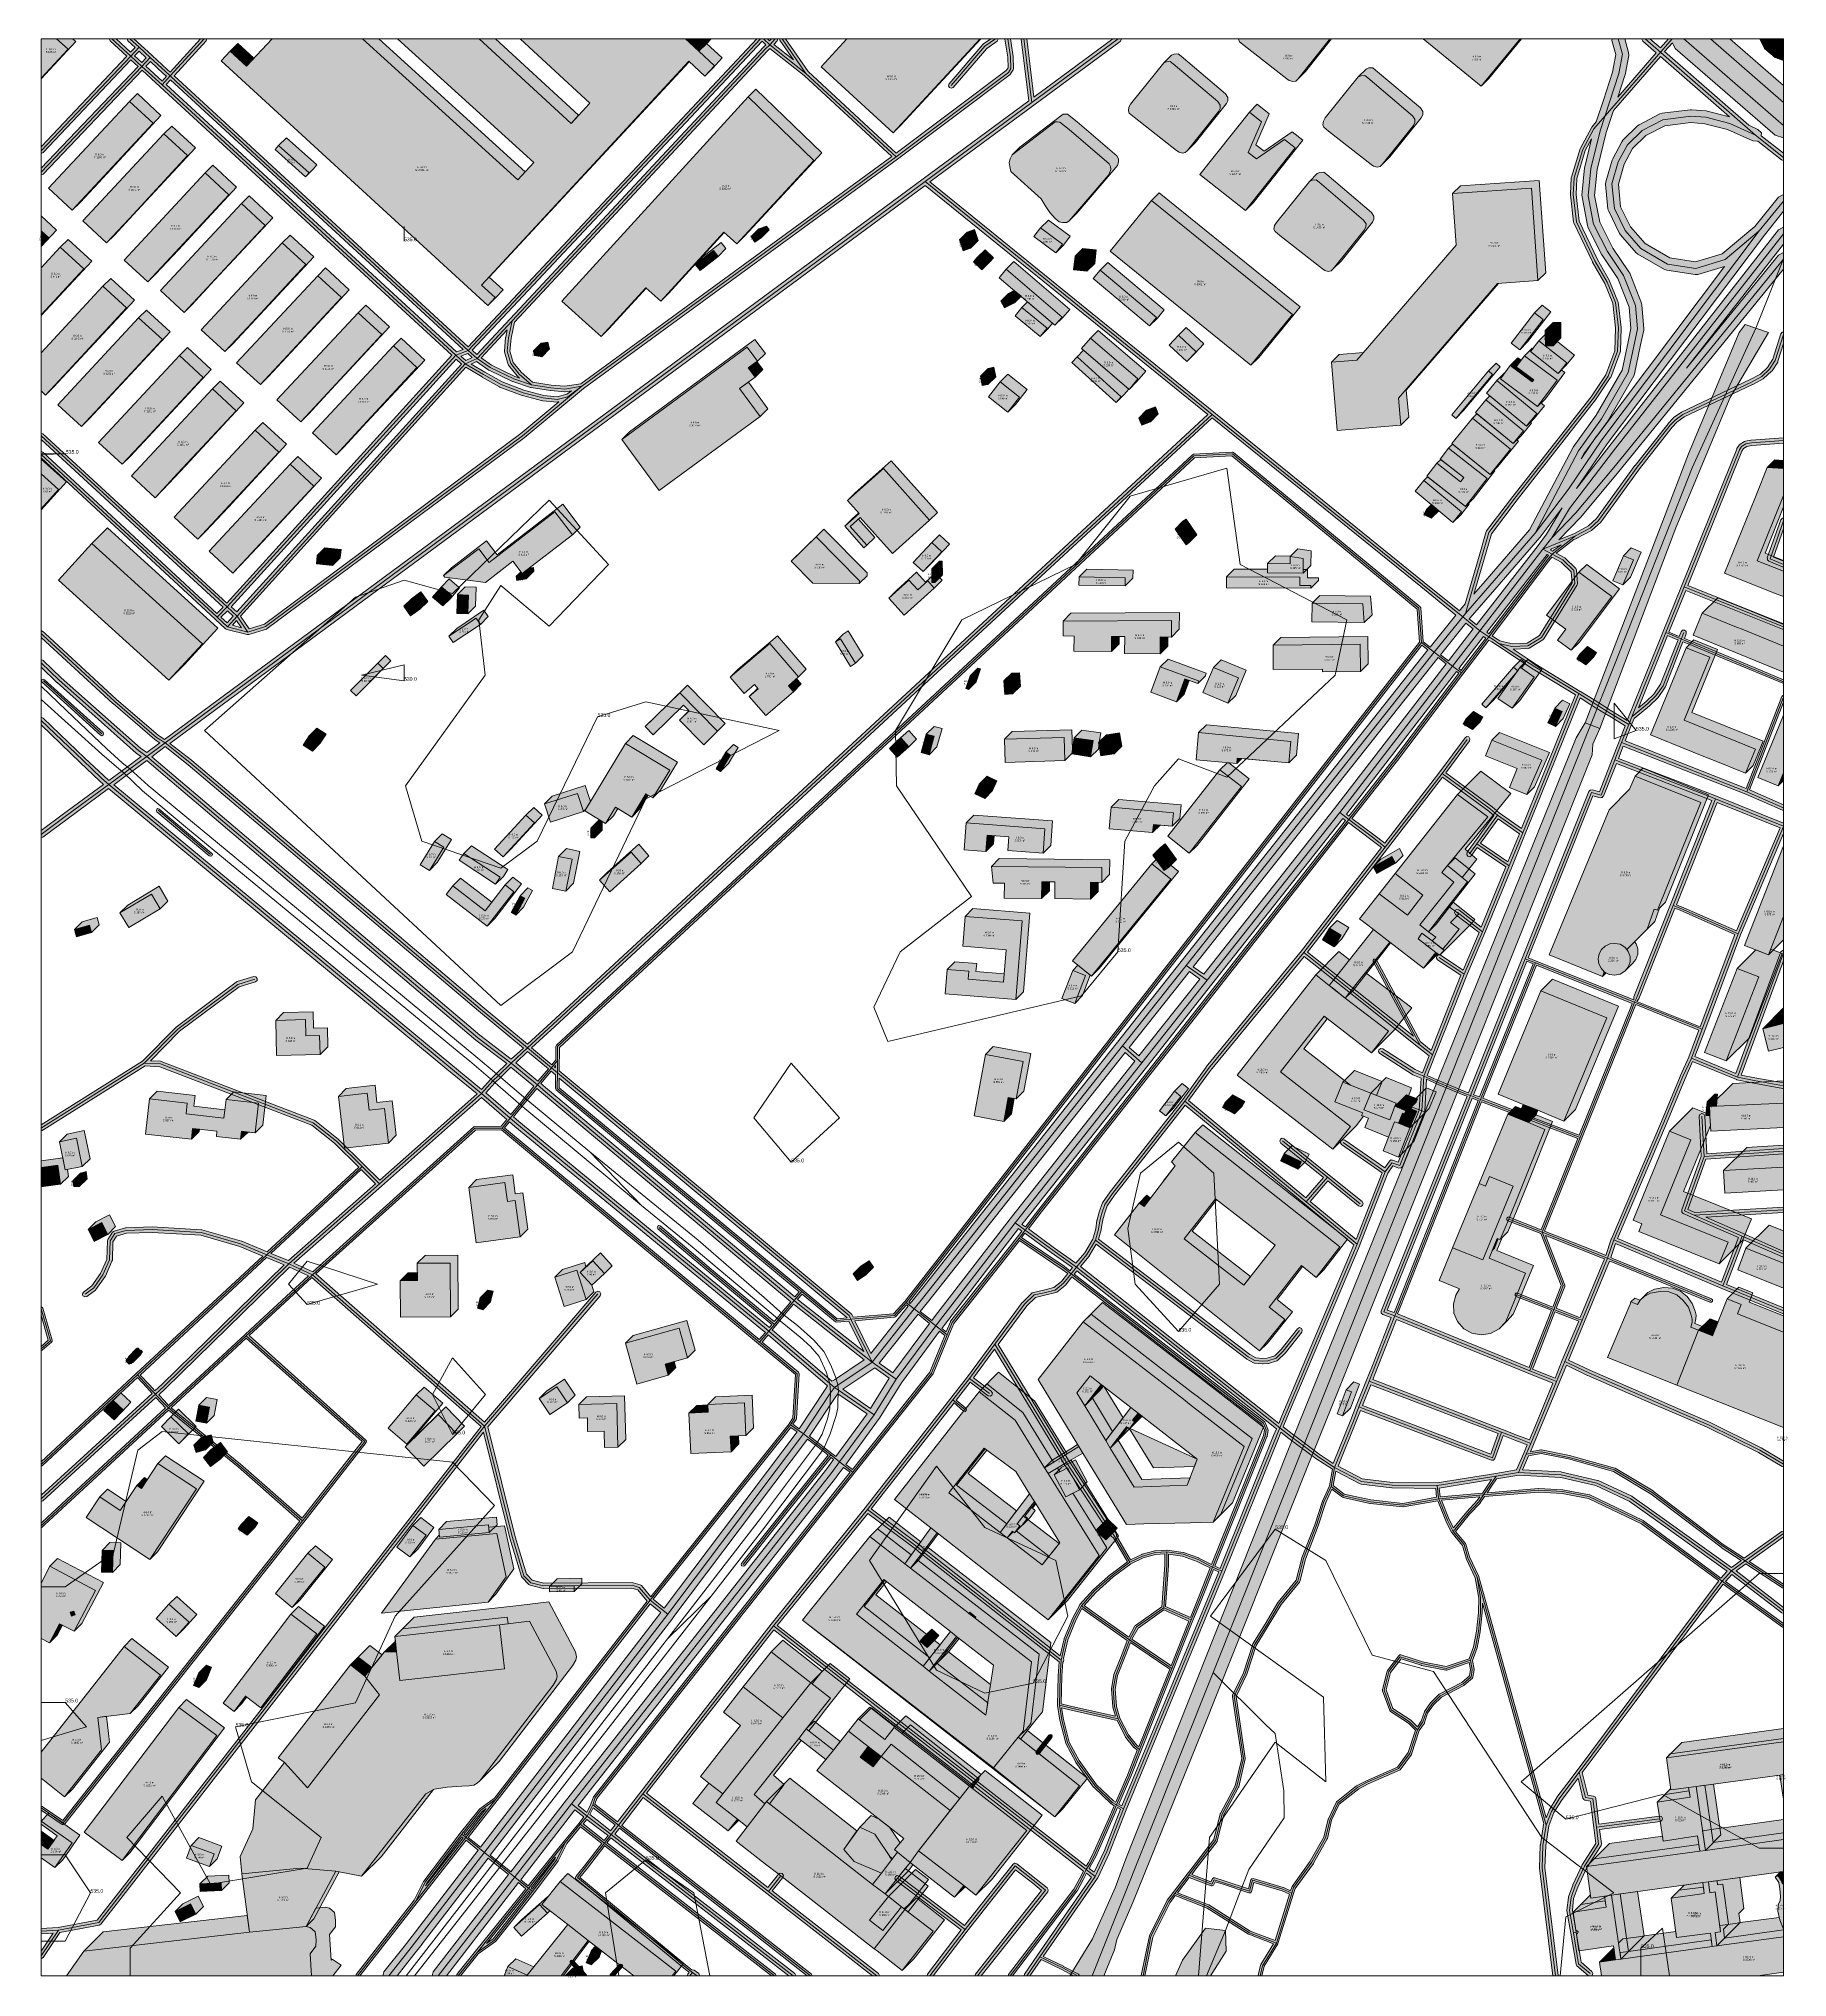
# Model space of a CAD drawing. Header units: metres. Extents: x -1 to 957, y -1 to 1062.
import ezdxf

# ---------------------------------------------------------------- set-up
doc = ezdxf.new("R2010")
doc.units = ezdxf.units.M
doc.header["$MEASUREMENT"] = 0
for name, color, linetype, lineweight, true_color in [('TPX_BUILDING_AREAS_TEXT', 7, 'CONTINUOUS', 0, 0x000000), ('TPX_BUILDING_HEIGHTS_TEXT', 7, 'CONTINUOUS', 0, 0x000000), ('TPX_BUILDINGS', 7, 'CONTINUOUS', 0, 0x000000), ('TPX_BUILDINGS_HATCH', 7, 'CONTINUOUS', 0, 0xf0f0f0), ('TPX_BUILDINGS_SHADOWS_HATCH', 7, 'CONTINUOUS', 0, 0x000000), ('TPX_BUILDINGS_SHADOWS_OUTLINES', 7, 'CONTINUOUS', 0, 0x000000), ('TPX_CONTOUR_LINES_5M', 7, 'CONTINUOUS', 0, 0x969696), ('TPX_CONTOUR_LINES_5M_TEXT', 7, 'CONTINUOUS', 0, 0x000000), ('TPX_FRAME_PROJECT', 7, 'CONTINUOUS', 0, 0x000000), ('TPX_RAILWAYS_AXES', 7, 'CONTINUOUS', 0, 0x464646), ('TPX_ROADS_AXES', 7, 'CONTINUOUS', 0, 0x323232), ('TPX_ROADS_CONTOURS', 7, 'CONTINUOUS', 0, 0x646464), ('TPX_ROADS_HATCH', 7, 'CONTINUOUS', 0, 0xc8c8c8), ('TPX_WATERWAYS', 7, 'CONTINUOUS', 0, 0x7aafdf), ('TPX_WATERWAYS_HATCH', 7, 'CONTINUOUS', 0, 0x7aafdf)]:
    doc.layers.add(name, color=color, linetype=linetype, lineweight=lineweight, true_color=true_color)
doc.styles.add('TPX_TEXTE', font='arial.ttf')

msp = doc.modelspace()

# ---------------------------------------------------------------- hatches: boundary and pattern name
at = {"layer": 'TPX_BUILDINGS_HATCH'}
for points in [[(0, 1061.5), (0, 1039.9), (14.8, 1055.8), (8.5, 1061.5), (0, 1061.5)], [(103.7, 1054.7), (98.7, 1049.4), (244.8, 915.3), (248.9, 919.7), (241.3, 926.6), (354.9, 1049.2), (363.7, 1041), (369.1, 1046.8), (360.5, 1054.7), (355.4, 1059.5), (353.1, 1061.5), (262.5, 1061.5), (300.8, 1026.2), (290.5, 1015.2), (240.1, 1061.5), (195.4, 1061.5), (270.1, 993.8), (261.3, 984.2), (176.1, 1061.5), (126.6, 1061.5), (112.6, 1046.5), (103.7, 1054.7)], [(357.4, 1061.5), (355.4, 1059.5), (360.5, 1054.7), (367, 1061.5), (357.4, 1061.5)], [(441.6, 1061.5), (427.4, 1046.2), (467, 1010), (514.6, 1061.5), (441.6, 1061.5)], [(656.2, 1061.5), (656.2, 1061.3), (656.7, 1059.9), (659.3, 1057.8), (682.7, 1039.6), (684, 1038.6), (685.9, 1038.1), (687.5, 1038.4), (688.7, 1039.5), (705.8, 1061), (706.1, 1061.5), (656.2, 1061.5)], [(810.5, 1061.5), (757.3, 1061.5), (789.1, 1035.6), (810.5, 1061.5)], [(596.1, 1024.1), (595.8, 1022.1), (596.3, 1020.8), (598.9, 1018.6), (622.2, 1000.4), (623.6, 999.4), (625.4, 998.9), (627, 999.3), (628.3, 1000.3), (645.4, 1021.8), (646.2, 1023.4), (646.2, 1025.1), (644.9, 1027.1), (620.4, 1047.9), (618.8, 1049.1), (616.7, 1049), (615.2, 1048.3), (597, 1025.8), (596.1, 1024.1)], [(702.7, 1016.4), (702.4, 1014.4), (702.9, 1013.1), (705.5, 1010.9), (728.9, 992.7), (730.2, 991.8), (732.1, 991.2), (733.7, 991.6), (734.9, 992.6), (752, 1014.1), (752.8, 1015.7), (752.8, 1017.4), (751.5, 1019.4), (727, 1040.2), (725.4, 1041.4), (723.3, 1041.3), (721.8, 1040.6), (703.6, 1018.2), (702.7, 1016.4)], [(48.5, 1027.2), (4.1, 979.6), (17.1, 967.6), (29.5, 980.9), (61.5, 1015.3), (48.5, 1027.2)], [(387.4, 1029.8), (285.4, 917.7), (302, 902.7), (306.9, 898.3), (331.5, 925.1), (339.6, 917.8), (374.2, 955.6), (381.3, 949.1), (423.5, 994.8), (387.4, 1029.8)], [(662.1, 1021.4), (634.9, 987.1), (660, 967.4), (687.2, 1001.7), (681.3, 1006.3), (666, 995.8), (661.4, 999.2), (668.8, 1016.1), (662.1, 1021.4)], [(67.3, 1009.4), (23, 961.7), (35.9, 949.8), (48.4, 963.1), (80.3, 997.5), (67.3, 1009.4)], [(531.1, 995.8), (530.5, 993.7), (530.9, 991.6), (531.5, 988.8), (548.1, 973.9), (550.3, 970.2), (552.8, 966.4), (555.7, 963.1), (557.9, 961.3), (559.8, 960.9), (562.1, 960.9), (563.4, 961.8), (584.8, 986.7), (585.5, 987.9), (586.2, 989.9), (586.1, 991.5), (585.3, 993.1), (563.4, 1011.9), (558.2, 1015.9), (556.8, 1016.1), (555.7, 1016.1), (532.2, 997.9), (531.1, 995.8)], [(130.2, 1003), (128.3, 1000.8), (145, 985.9), (146.9, 988.1), (130.2, 1003)], [(90, 988), (45.6, 940.3), (58.6, 928.3), (71, 941.7), (103, 976.1), (90, 988)], [(675.9, 959.2), (675.6, 957.2), (676.2, 955.9), (678.8, 953.7), (702.1, 935.5), (703.4, 934.5), (705.3, 934), (706.9, 934.3), (708.1, 935.4), (725.2, 956.9), (726, 958.4), (726.1, 960.2), (724.7, 962.2), (700.3, 983), (698.7, 984.2), (696.5, 984.1), (695, 983.4), (676.9, 960.9), (675.9, 959.2)], [(721, 885.5), (707.1, 884.3), (710.3, 846.8), (745.1, 849.8), (743.9, 864.6), (798.1, 927.5), (820.2, 929), (816.7, 979.7), (773.5, 976.7), (775.5, 948.4), (721, 885.5)], [(109.9, 971.2), (65.5, 923.5), (78.5, 911.6), (90.9, 924.9), (122.8, 959.3), (109.9, 971.2)], [(608.4, 972.9), (585.8, 945.1), (663, 882.7), (685.7, 910.5), (608.4, 972.9)], [(0, 956.3), (0, 948), (4.2, 952.5), (0, 956.3)], [(547.7, 958), (544.1, 953.2), (556.1, 944.3), (559.7, 949), (547.7, 958)], [(0, 936.1), (0, 910.2), (23.5, 935.4), (10.5, 947.4), (0, 936.1)], [(132.2, 949.8), (87.8, 902.1), (100.8, 890.1), (113.3, 903.5), (145.2, 937.8), (132.2, 949.8)], [(368.4, 945.6), (358.5, 937.8), (361.1, 934.5), (371, 942.3), (368.4, 945.6)], [(393.2, 954.7), (389.1, 953.2), (391.1, 950.1), (394.7, 952.6), (393.2, 954.7)], [(507.3, 952.7), (503.3, 951.4), (505.3, 945.4), (509.3, 946.7), (507.3, 952.7)], [(513, 941.6), (510.9, 939.3), (515.5, 935), (517.7, 937.3), (513, 941.6)], [(528.8, 935.2), (525, 930.6), (555.6, 904.5), (559.5, 909), (528.8, 935.2)], [(566.6, 942.4), (565.7, 934.9), (573.1, 934.1), (574, 941.5), (566.6, 942.4)], [(0, 889.5), (0, 868.6), (2.5, 866.3), (15, 879.7), (46.9, 914), (33.9, 926), (0, 889.5)], [(151.6, 931.7), (107.2, 884), (120.2, 872.1), (132.6, 885.4), (164.6, 919.8), (151.6, 931.7)], [(580.4, 934.7), (576.6, 930.1), (607.4, 904.2), (611.3, 908.8), (580.4, 934.7)], [(531.6, 920.7), (525.9, 917.8), (527.9, 914), (533.5, 916.9), (531.6, 920.7)], [(537.5, 914.3), (533.7, 909.7), (547.5, 898.4), (551.3, 903), (537.5, 914.3)], [(53.5, 908.7), (9.2, 861), (22.1, 849), (34.6, 862.4), (66.5, 896.7), (53.5, 908.7)], [(173.7, 911.3), (129.3, 863.6), (142.3, 851.7), (154.7, 865), (186.7, 899.4), (173.7, 911.3)], [(818.4, 911.3), (805.6, 894.8), (810.3, 891.1), (823.1, 907.7), (818.4, 911.3)], [(193.1, 893.3), (148.7, 845.6), (161.7, 833.6), (174.1, 847), (206, 881.3), (193.1, 893.3)], [(387, 892.6), (318.2, 842), (338.8, 813.9), (394, 854.5), (382.8, 869.8), (391.3, 876.1), (387.5, 881.2), (392.6, 884.9), (387, 892.6)], [(575, 897.4), (570.2, 891.8), (596.2, 869.4), (601, 875.1), (575, 897.4)], [(623.2, 899.2), (618.1, 893.7), (627.9, 884.6), (633, 890), (623.2, 899.2)], [(820.8, 896), (816.2, 890.2), (831.4, 878.1), (836, 884), (820.8, 896)], [(828.5, 901.8), (824.2, 901.7), (824.3, 893.3), (828.5, 893.3), (828.5, 901.8)], [(75.9, 888), (31.5, 840.3), (44.5, 828.4), (57, 841.7), (88.9, 876), (75.9, 888)], [(273.5, 890.9), (269.9, 890.5), (270.4, 887.9), (274.5, 887.3), (273.5, 890.9)], [(567.7, 887.2), (564.9, 884.1), (589.1, 862.2), (591.9, 865.3), (567.7, 887.2)], [(805, 882.4), (799.7, 875.2), (820, 860.1), (830.7, 874.5), (812.8, 887.8), (808.3, 881.8), (817.9, 874.7), (817, 873.5), (805, 882.4)], [(517.9, 877.3), (514.8, 876.7), (515.7, 871.5), (518.8, 872.1), (517.9, 877.3)], [(525.6, 873.5), (519.1, 865.3), (529.7, 857), (536.1, 865.2), (525.6, 873.5)], [(793.1, 879.5), (773, 855.5), (775.3, 853.5), (795.4, 877.5), (793.1, 879.5)], [(797.7, 874.2), (792, 867.3), (813.9, 849.2), (819.6, 856.1), (797.7, 874.2)], [(94, 869.7), (49.6, 822), (62.6, 810), (75, 823.4), (107, 857.7), (94, 869.7)], [(791.6, 863.7), (786, 856.7), (806.7, 839.7), (812.4, 846.7), (791.6, 863.7)], [(606.4, 855.7), (601.5, 853.7), (603.1, 849.8), (608, 851.7), (606.4, 855.7)], [(784.4, 853.6), (773.1, 839.7), (794, 822.8), (805.2, 836.7), (784.4, 853.6)], [(117.4, 847), (73, 799.3), (86, 787.3), (98.4, 800.7), (130.4, 835), (117.4, 847)], [(764.9, 828.9), (759.3, 821.9), (780.5, 805.3), (792.4, 820.6), (771.3, 837.1), (766.7, 831.2), (779.6, 821.1), (777.8, 818.8), (764.9, 828.9)], [(0, 823.1), (0, 803.9), (9.6, 814.5), (0, 823.1)], [(136.5, 828.4), (92.1, 780.7), (105.1, 768.7), (117.5, 782.1), (149.5, 816.4), (136.5, 828.4)], [(448.3, 801.4), (440.4, 794.4), (450.9, 782.6), (452.5, 784), (443.4, 794.2), (448.9, 799.1), (466.5, 779.4), (486.9, 797.7), (461.6, 826), (442, 808.5), (448.3, 801.4)], [(757.8, 819.4), (753, 813.7), (773.6, 796.5), (778.4, 802.2), (757.8, 819.4)], [(939, 809.6), (922.5, 768.6), (950.3, 757.6), (953.3, 756.4), (954.8, 755.8), (954.8, 769.8), (940.4, 775.5), (954.8, 811.3), (954.8, 826.1), (945.8, 826.5), (940.1, 812.3), (939, 809.6)], [(239.9, 782.1), (220.6, 767.4), (221.3, 766.5), (243.5, 763.6), (258.5, 775.2), (263.7, 768.5), (291.3, 789.7), (281.6, 802.2), (245.6, 774.6), (239.9, 782.1)], [(759.2, 803.6), (757.8, 800.9), (761.8, 798.9), (763.2, 801.6), (759.2, 803.6)], [(424.7, 788.6), (411.1, 775.3), (423, 763.2), (448.3, 763), (448.4, 764.5), (424.7, 788.6)], [(623.1, 794), (621.4, 792.8), (627.4, 784.2), (629.2, 785.4), (623.1, 794)], [(27.9, 785), (9.5, 764.9), (70, 710), (88.4, 730), (27.9, 785)], [(151.4, 778.3), (150.9, 773.8), (159.8, 772.9), (160.3, 777.3), (151.4, 778.3)], [(488.2, 785.4), (477.9, 774.6), (483.3, 769.5), (493.6, 780.3), (488.2, 785.4)], [(672.1, 773.9), (672.1, 768.8), (691.6, 768.6), (691.6, 776.7), (684.5, 777.8), (684.4, 773.8), (672.1, 773.9)], [(867.1, 778.2), (861.3, 764.5), (866.7, 762.2), (872.6, 775.9), (867.1, 778.2)], [(265.6, 767.6), (260.4, 766.8), (260.7, 764.7), (265.9, 765.5), (265.6, 767.6)], [(475.5, 764.9), (464.5, 755), (473, 745.6), (489.4, 760.5), (485.9, 764.4), (480.4, 759.5), (475.5, 764.9)], [(489.6, 771), (488.1, 771), (488.2, 763.5), (489.7, 763.6), (489.6, 771)], [(568.8, 766.6), (568.7, 762.1), (594.1, 761.7), (594.1, 766.1), (568.8, 766.6)], [(649.5, 766.6), (649.5, 760.6), (695.8, 760.4), (695.8, 761.9), (689.8, 762), (689.8, 766.4), (649.5, 766.6)], [(842.7, 769.2), (825, 745.7), (835.5, 737.9), (831, 732), (838.5, 726.4), (860.7, 755.9), (842.7, 769.2)], [(219.4, 761.2), (214.6, 755.6), (220.2, 750.7), (225.1, 756.4), (219.4, 761.2)], [(228.2, 756.9), (227.8, 746.5), (233.8, 746.3), (234.2, 756.7), (228.2, 756.9)], [(203.9, 754.1), (198.8, 750.5), (202.5, 745.3), (207.6, 749), (203.9, 754.1)], [(238.4, 744.1), (223.5, 734.1), (225.9, 730.6), (240.8, 740.6), (238.4, 744.1)], [(696.5, 752.2), (696.4, 742), (725.1, 741.7), (724.2, 751.9), (696.5, 752.2)], [(910.3, 746.8), (905.3, 734.7), (954.8, 714.4), (954.8, 728.6), (932.1, 737.9), (929, 739.1), (910.3, 746.8)], [(560, 742.4), (560, 734.3), (566.1, 734.2), (566, 726), (586.5, 725.8), (586.6, 734), (593.8, 733.9), (593.7, 724.7), (613.2, 724.5), (613.3, 733.7), (619.4, 733.6), (619.5, 742.8), (560, 742.4)], [(399.3, 730.2), (377.7, 711.6), (385.3, 702.8), (390.9, 707.6), (392.9, 705.2), (388.1, 701.1), (397.1, 690.7), (412.3, 703.7), (409.5, 706.9), (415.1, 711.8), (399.3, 730.2)], [(438, 732.7), (435.3, 731.1), (443.6, 717.6), (446.3, 719.3), (438, 732.7)], [(722.9, 729.7), (675.1, 729.3), (675.2, 715.9), (702.1, 716.1), (702.1, 714.6), (723, 714.7), (722.9, 729.7)], [(843.1, 724.3), (841.5, 721.8), (846.4, 718.5), (848.1, 720.9), (843.1, 724.3)], [(901.5, 727.8), (882, 680), (911.1, 668.2), (915.9, 666.3), (934, 659), (939.4, 672.3), (900.4, 688.1), (914.4, 722.6), (901.5, 727.8)], [(184.5, 719.4), (169.6, 704.4), (172.6, 701.4), (187.5, 716.4), (184.5, 719.4)], [(509.1, 712.5), (506.8, 705.4), (508.3, 704.9), (510.5, 712), (509.1, 712.5)], [(613.3, 717.3), (608.1, 703.4), (622.1, 698.2), (626.8, 710.8), (633.8, 708.2), (634.3, 709.6), (613.3, 717.3)], [(642.4, 717), (636.7, 703.2), (650.4, 697.5), (656.2, 711.3), (642.4, 717)], [(806.9, 717.2), (789.4, 696.8), (791.6, 694.9), (809.2, 715.2), (806.9, 717.2)], [(810.5, 717.1), (798.3, 699.9), (806.1, 694.6), (818.2, 711.6), (810.5, 717.1)], [(350, 703.1), (331.1, 684.7), (335.5, 680.1), (352.1, 696.4), (355.1, 693.3), (349.8, 688.2), (363.1, 674.6), (370.6, 682), (350, 703.1)], [(531.9, 709.9), (527.6, 709.6), (528.2, 702.2), (532.4, 702.5), (531.9, 709.9)], [(829.5, 694.7), (825.7, 686.6), (829.8, 684.7), (833.5, 692.9), (829.5, 694.7)], [(954.8, 690.9), (940.7, 656.7), (951.8, 652.2), (954.8, 659.3), (954.8, 690.9)], [(485.1, 680.5), (482.3, 670.4), (486.6, 669.2), (489.4, 679.3), (485.1, 680.5)], [(634.3, 681.3), (632.9, 666.4), (655.2, 664.3), (655.5, 667.3), (683.7, 664.7), (684.8, 676.5), (634.3, 681.3)], [(780.8, 688.6), (779.2, 686.1), (784.3, 683), (785.9, 685.5), (780.8, 688.6)], [(146.9, 679.5), (143.7, 674.4), (148.8, 671.2), (151.9, 676.3), (146.9, 679.5)], [(320.2, 675.4), (297.9, 638.4), (309.4, 631.4), (314.8, 640.4), (323.8, 635), (331.5, 647.8), (335.3, 645.5), (344.5, 660.8), (320.2, 675.4)], [(375.2, 670.5), (369.9, 661.5), (372.4, 660), (377.8, 669), (375.2, 670.5)], [(471.4, 678.2), (465, 672.6), (469.2, 667.9), (475.6, 673.5), (471.4, 678.2)], [(560.6, 678.7), (527.9, 677.7), (528.3, 665), (561, 666), (560.6, 678.7)], [(566.1, 678.4), (564.8, 669.6), (575.1, 668), (576.5, 676.9), (566.1, 678.4)], [(586.8, 676.9), (579.5, 675.8), (580.7, 668.5), (588, 669.6), (586.8, 676.9)], [(794.9, 677.2), (791.5, 668.6), (808.9, 661.7), (804.7, 651.3), (814.1, 647.4), (822.3, 666.2), (794.9, 677.2)], [(646, 660.9), (617.5, 624.5), (629.2, 615.3), (657.8, 651.7), (646, 660.9)], [(514.1, 653.1), (511.6, 647.7), (517.1, 645.2), (519.5, 650.7), (514.1, 653.1)], [(859.2, 639), (826.4, 559.5), (855.6, 547.7), (856.6, 550.1), (854.8, 552.2), (853.6, 554.6), (853.2, 557.3), (853.7, 560), (855.1, 562.4), (857.1, 564.3), (859.6, 565.5), (862.3, 565.8), (865.2, 565.3), (867.8, 563.7), (868.9, 562.4), (880.1, 573.5), (883.9, 584.5), (885.8, 584), (909.5, 642.9), (873.5, 657.5), (870.4, 650.3), (859.2, 639)], [(294, 648), (275.9, 642.3), (279.1, 632.2), (297.2, 638), (294, 648)], [(586.3, 640.4), (585.3, 628.5), (609.1, 626.5), (609.5, 630.9), (619.9, 630), (620.5, 637.4), (586.3, 640.4)], [(733.2, 592.9), (722.5, 579.3), (730.2, 573.4), (739, 566.5), (757.5, 552.2), (762.7, 558.8), (764.3, 560.8), (754.6, 568.3), (756.7, 571.4), (762.2, 567.1), (764.2, 569.2), (760.2, 572.2), (755.5, 575.9), (774.1, 599.3), (767.6, 604.7), (770.7, 608.4), (792.7, 635.1), (776.2, 647.4), (742, 604.1), (757.1, 592.2), (748.7, 581.2), (733.2, 592.9)], [(265.7, 636.1), (248.5, 617.5), (253.2, 613.2), (270.4, 631.8), (265.7, 636.1)], [(303.3, 629), (301.2, 629), (301.2, 623.7), (303.3, 623.7), (303.3, 629)], [(506.9, 631.9), (505.8, 617), (517.7, 616.1), (518.4, 625.1), (530.3, 624.2), (529.7, 616.7), (549.1, 615.3), (550.1, 628.6), (506.9, 631.9)], [(215.6, 621.7), (207.8, 608.9), (212.9, 605.8), (220.7, 618.6), (215.6, 621.7)], [(954.8, 619.2), (933.4, 564.6), (946.6, 559.5), (954.8, 580.6), (954.8, 619.2)], [(231.6, 615.1), (229.2, 611.3), (249.1, 598.3), (251.6, 602), (231.6, 615.1)], [(283.6, 613.4), (280.2, 595.9), (287.5, 594.4), (291, 612), (283.6, 613.4)], [(323.3, 615.8), (306, 600.4), (311.6, 594.1), (328.9, 609.5), (323.3, 615.8)], [(581.3, 607.4), (520.8, 608), (521.8, 598.8), (527.9, 598.8), (527.8, 590.6), (548.3, 590.4), (548.4, 599.6), (555.6, 599.5), (555.5, 590.3), (575, 590.1), (575.1, 599.3), (581.2, 599.2), (581.3, 607.4)], [(608.6, 609.4), (565.2, 556.3), (575.6, 547.8), (619, 600.9), (608.6, 609.4)], [(611.7, 616.1), (609.2, 614.2), (615.4, 605.7), (618, 607.6), (611.7, 616.1)], [(740.1, 613.4), (729.9, 607.8), (732, 604.1), (742.1, 609.7), (740.1, 613.4)], [(774.1, 599.3), (755.5, 575.9), (760.2, 572.2), (770.8, 585.8), (781.7, 599.6), (775.4, 604.6), (770.7, 608.4), (767.6, 604.7), (774.1, 599.3)], [(225.6, 597.3), (222, 592.6), (244.4, 575.2), (259, 594.1), (254.3, 597.8), (243.3, 583.6), (225.6, 597.3)], [(742, 604.1), (733.2, 592.9), (748.7, 581.2), (757.1, 592.2), (742, 604.1)], [(60.5, 592.8), (43.2, 582.6), (48.1, 574.4), (65.3, 584.7), (60.5, 592.8)], [(262.5, 591.9), (257.6, 582.7), (260.2, 581.3), (265.1, 590.5), (262.5, 591.9)], [(26.5, 575.7), (18.4, 573.3), (19.5, 569.3), (27.6, 571.7), (26.5, 575.7)], [(496.5, 551.5), (495.4, 538.1), (534.1, 535), (537.6, 578.1), (506.4, 580.6), (505.1, 564.3), (528.8, 562.3), (527.4, 544.5), (508.1, 546.1), (508.4, 550.5), (496.5, 551.5)], [(706, 574.2), (702.1, 567.8), (708.5, 563.9), (712.4, 570.3), (706, 574.2)], [(730.2, 573.4), (705.8, 542.7), (714.6, 535.8), (720.5, 543.2), (730.9, 556.2), (739, 566.5), (730.2, 573.4)], [(756.7, 571.4), (754.6, 568.3), (764.3, 560.8), (766.4, 559.3), (768.8, 562), (762.2, 567.1), (756.7, 571.4)], [(853.7, 560), (853.2, 557.3), (853.6, 554.6), (854.8, 552.2), (856.6, 550.1), (859.3, 548.7), (862.3, 548.3), (865.2, 548.9), (867.8, 550.5), (869.7, 552.8), (870.7, 555.6), (870.7, 558.6), (869.7, 561.4), (868.9, 562.4), (867.8, 563.7), (865.2, 565.3), (862.3, 565.8), (859.6, 565.5), (857.1, 564.3), (855.1, 562.4), (853.7, 560)], [(565.3, 550.9), (559.4, 535.6), (566.4, 532.9), (572.3, 548.2), (565.3, 550.9)], [(662, 502), (655.4, 493.6), (688.3, 468.1), (707.9, 453), (717.6, 465.5), (679.2, 495.3), (703.1, 525.9), (729.1, 505.8), (731.9, 509.4), (738.4, 517.7), (714.6, 535.8), (707.5, 541.6), (705.8, 542.7), (698.5, 548.6), (662, 502)], [(929.4, 552), (911.5, 506), (923.4, 501.4), (941.2, 547.5), (929.4, 552)], [(821.9, 539.7), (798.5, 483.2), (812.2, 477.5), (817.9, 475.2), (834.5, 468.4), (858, 524.9), (821.9, 539.7)], [(145, 524), (128.6, 523.6), (129, 504.3), (152.9, 504.8), (152.6, 515.3), (145.2, 515.1), (145, 524)], [(954.8, 521.8), (943.4, 519), (946.5, 506.7), (954.8, 508.8), (954.8, 521.8)], [(517.6, 504.9), (511.3, 471.2), (527.5, 468.2), (529.9, 481.4), (534.3, 480.6), (538.1, 501.1), (517.6, 504.9)], [(713.3, 489.8), (708.9, 479), (724.2, 472.9), (723.6, 471.5), (727.4, 470), (725.4, 464.9), (738.3, 459.5), (741.7, 468), (743.8, 467.2), (746, 472.8), (747.1, 472.4), (747.8, 474.1), (741.9, 476.5), (739, 469.1), (724.9, 474.6), (728.6, 483.7), (713.3, 489.8)], [(59.4, 480.5), (57.2, 461.3), (82.4, 458.4), (83.1, 464.4), (96.4, 462.9), (96.1, 459.9), (109.4, 458.4), (109.9, 462.8), (117.4, 462), (119.2, 478.3), (101.4, 480.3), (100.2, 469.9), (79.5, 472.3), (80.1, 478.2), (59.4, 480.5)], [(178.8, 483.7), (163.1, 481.9), (166.3, 453.6), (190.4, 456.3), (188.3, 475.2), (179.9, 474.3), (178.8, 483.7)], [(621, 484.7), (612.8, 474), (616.4, 471.3), (624.6, 481.9), (621, 484.7)], [(648.8, 478.5), (647.4, 475.9), (653.9, 472.3), (655.4, 474.9), (648.8, 478.5)], [(728.6, 483.7), (724.9, 474.6), (739, 469.1), (741.9, 476.5), (742.6, 478.2), (728.6, 483.7)], [(912.9, 478.9), (912.3, 471.5), (913.8, 471.4), (914.4, 478.8), (912.9, 478.9)], [(954.8, 478.2), (914.2, 476.3), (914.5, 471.3), (914.9, 462.9), (954.8, 464.8), (954.8, 478.2)], [(738.3, 459.5), (735.4, 452), (743.8, 448.7), (750.1, 464.7), (743.8, 467.2), (741.7, 468), (738.3, 459.5)], [(746, 472.8), (743.8, 467.2), (750.1, 464.7), (753.8, 473.9), (748.5, 475.9), (747.8, 474.1), (747.1, 472.4), (746, 472.8)], [(773.5, 399), (766.1, 381.1), (777.2, 376.4), (775.2, 373), (773.9, 368.2), (774.2, 363.1), (776.1, 358.5), (779.6, 354.6), (784.1, 352.1), (789.2, 351.2), (794.3, 352), (798.9, 354.5), (802.4, 358.2), (804.4, 363), (808.6, 373.2), (813.5, 385.1), (793.5, 393.3), (797.9, 404.1), (799.5, 403.5), (802.2, 409.9), (804.2, 414.7), (810.3, 429.6), (824, 463.8), (815, 467.6), (809.1, 470), (803.8, 472.2), (788, 434.1), (791.5, 432.7), (793.7, 438), (806.6, 432.8), (790, 392.3), (773.5, 399)], [(810, 472.2), (809.1, 470), (815, 467.6), (815.9, 469.9), (817.9, 475.2), (812.2, 477.5), (810, 472.2)], [(19.4, 459), (10.1, 457.1), (13.3, 441.6), (22.6, 443.5), (19.4, 459)], [(892.4, 462.9), (872.5, 414), (877.2, 412.1), (875.5, 407.9), (919.6, 390.2), (924.5, 402.1), (887.3, 417), (904, 458.2), (892.4, 462.9)], [(681.2, 450.6), (679.2, 446.6), (688.6, 442), (690.6, 446), (681.2, 450.6)], [(0, 437.6), (0, 432.3), (10.7, 433.8), (9.3, 444.2), (0, 442.9), (0, 438.7), (2.6, 439), (2.7, 438), (0, 437.6)], [(20.6, 436.6), (17.5, 435.6), (18, 432.5), (21, 432.5), (20.6, 436.6)], [(788, 434.1), (773.5, 399), (790, 392.3), (806.6, 432.8), (793.7, 438), (791.5, 432.7), (788, 434.1)], [(954.8, 443.2), (921.9, 441.3), (922.7, 428.8), (954.8, 430.7), (954.8, 443.2)], [(254.2, 434.7), (234.4, 432), (238.4, 401.7), (262.5, 405), (259.8, 424.8), (255.6, 424.3), (254.2, 434.7)], [(33.3, 412.9), (25.8, 409), (29.2, 402.4), (36.7, 406.3), (33.3, 412.9)], [(934.2, 398.7), (929.7, 386.8), (954.8, 376.9), (954.8, 390.5), (934.2, 398.7)], [(206.3, 381), (196.8, 380.9), (197, 360.9), (224.4, 361.1), (224.2, 390.6), (206.2, 390.5), (206.3, 381)], [(293.6, 386.7), (281.5, 382.9), (286.6, 366.8), (298.7, 370.6), (293.6, 386.7)], [(302.3, 391.8), (295.4, 385.4), (301.8, 378.4), (308.8, 384.9), (302.3, 391.8)], [(449.5, 387.5), (445.1, 384.6), (447.4, 381.1), (451.8, 384), (449.5, 387.5)], [(870.7, 368), (858.3, 338.9), (896.3, 323.7), (908.3, 353.8), (904, 355.4), (904.7, 358), (904.8, 359.9), (904.2, 362.1), (902.7, 366.4), (899.9, 370.1), (896.3, 373.1), (891.9, 374.8), (887.2, 375), (882, 374), (878.4, 372.3), (876.2, 370.2), (874.8, 367.8), (871.2, 369.3), (870.7, 368)], [(240.7, 371.6), (239.2, 365.8), (242.1, 365), (243.6, 370.8), (240.7, 371.6)], [(908.3, 353.8), (896.3, 323.7), (954.8, 300.5), (954.8, 352.8), (929.5, 362.8), (931.5, 367.9), (924, 371), (915.9, 350.7), (908.3, 353.8)], [(349.6, 354.9), (320.2, 346.7), (326.4, 324.3), (343.7, 329.1), (342, 335.2), (354.2, 338.6), (349.6, 354.9)], [(46.8, 337.7), (46.8, 336.7), (48.3, 335.1), (48.9, 335.6), (49.4, 335.6), (49.9, 336.1), (50.4, 336.1), (50.4, 336.7), (51.5, 337.7), (50.4, 338.7), (49.9, 338.7), (48.9, 339.7), (48.4, 339.7), (47.9, 339.2), (47.9, 338.7), (46.8, 337.7)], [(282.7, 322.7), (273, 316.4), (278.8, 307.6), (288.5, 313.9), (282.7, 322.7)], [(574.9, 328.7), (567.6, 319.4), (571.9, 312.4), (580.9, 324.1), (574.9, 328.7)], [(715.1, 321.1), (710.2, 308), (713.2, 306.8), (718.1, 320), (715.1, 321.1)], [(39.6, 315.3), (34.5, 309.8), (40, 304.7), (45.1, 310.2), (39.6, 315.3)], [(86.4, 312.7), (84.8, 303.9), (90.6, 302.8), (92.3, 311.6), (86.4, 312.7)], [(205.6, 318.3), (190.2, 300.1), (200.4, 291.4), (215.9, 309.6), (205.6, 318.3)], [(315.6, 313.6), (294.7, 313.1), (294.9, 305.6), (299.4, 305.7), (299.5, 298.3), (308.5, 298.5), (308.7, 289.5), (316.1, 289.7), (315.6, 313.6)], [(365.5, 308.9), (355, 308.4), (356, 286.3), (378.1, 287.2), (377.7, 295.7), (386.2, 296), (385.4, 314), (365.4, 313.1), (365.5, 308.9)], [(597.1, 311.4), (583.5, 293.3), (585.9, 289.2), (594.8, 300.9), (596.4, 299.7), (599.2, 303.5), (598, 304.4), (601.1, 308.3), (597.1, 311.4)], [(597.1, 311.4), (583.5, 293.3), (585.9, 289.2), (594.8, 300.9), (596.4, 299.7), (599.2, 303.5), (598, 304.4), (601.1, 308.3), (597.1, 311.4)], [(71.2, 306.3), (66, 301), (75.5, 291.5), (80.8, 296.9), (71.2, 306.3)], [(217.6, 307.6), (199.5, 289.9), (209.8, 279.3), (227.9, 297), (217.6, 307.6)], [(88.9, 292.3), (83.8, 290.8), (85, 286.8), (90.1, 288.2), (88.9, 292.3)], [(94.1, 288), (89, 284.1), (92.8, 279.1), (97.9, 282.9), (94.1, 288)], [(559.9, 284.6), (549.9, 278.4), (551.9, 275.2), (562, 281.2), (570.9, 286.4), (568.7, 290), (559.9, 284.6)], [(559.9, 284.6), (549.9, 278.4), (551.9, 275.2), (562, 281.2), (570.9, 286.4), (568.7, 290), (559.9, 284.6)], [(954.8, 295.1), (954.4, 294.1), (954.8, 294), (954.8, 295.1)], [(32.2, 262.4), (24.8, 251.2), (59.7, 228.2), (85.2, 266.8), (64, 280.8), (55, 267.1), (52.5, 268.7), (43.4, 255), (32.2, 262.4)], [(562.5, 278.4), (555.1, 274.5), (561.5, 262.4), (569, 266.3), (562.5, 278.4)], [(541.7, 264.1), (525.6, 242.9), (529.4, 240), (532.3, 243.6), (533.5, 242.7), (536.3, 246.5), (534.8, 247.7), (544.3, 259.9), (541.7, 264.1)], [(541.7, 264.1), (525.6, 242.9), (529.4, 240), (532.3, 243.6), (533.5, 242.7), (536.3, 246.5), (534.8, 247.7), (544.3, 259.9), (541.7, 264.1)], [(109.7, 247.3), (108, 244.9), (112.9, 241.5), (114.6, 244), (109.7, 247.3)], [(203.8, 246.8), (194.9, 234.9), (202.1, 229.5), (211, 241.5), (203.8, 246.8)], [(245.2, 247.2), (217.9, 244.6), (218.3, 240.4), (245.6, 243), (245.2, 247.2)], [(480.1, 235.1), (473.3, 225.8), (476.5, 223.3), (483.3, 232.4), (491, 242.7), (487.6, 245.4), (480.1, 235.1)], [(480.1, 235.1), (473.3, 225.8), (476.5, 223.3), (483.3, 232.4), (491, 242.7), (487.6, 245.4), (480.1, 235.1)], [(580.1, 246.2), (578, 244.1), (583.4, 238.9), (585.5, 241), (580.1, 246.2)], [(216.1, 239.3), (186.5, 198.7), (245.1, 204.8), (254.8, 218.7), (249.7, 242.4), (216.1, 239.3)], [(33.6, 233.1), (33.2, 221.2), (39.2, 221), (39.5, 233), (33.6, 233.1)], [(146.2, 231.5), (128.4, 209.4), (137.7, 201.9), (155.5, 224), (146.2, 231.5)], [(292.1, 213.6), (278.7, 213.4), (278.7, 210.4), (292.1, 210.6), (292.1, 213.6)], [(70.1, 203.6), (63.1, 195.8), (74, 185.9), (81.1, 193.7), (70.1, 203.6)], [(136.8, 198.2), (99.9, 149.4), (105.8, 144.9), (112.1, 153.3), (120.4, 146.9), (151.1, 187.4), (136.8, 198.2)], [(116.1, 80.5), (109.2, 65.3), (110, 55.8), (142, 58.9), (161.5, 57.4), (175.7, 54.5), (210.9, 99.7), (215.6, 102.3), (222.6, 103.4), (230.5, 103.9), (234.6, 104.1), (237.1, 104.5), (238.9, 105.5), (240.4, 106.9), (280.6, 159.3), (282.5, 162.3), (282.8, 164.2), (282.2, 166.9), (267.7, 194.4), (251.2, 192.4), (193.9, 186), (194.8, 177.6), (188, 177.3), (177.5, 164.2), (169.5, 170.4), (130, 119.5), (133.4, 116.8), (117.5, 96.4), (116.1, 80.5)], [(251.2, 192.4), (193.9, 186), (194.8, 177.6), (196.6, 161.8), (253.9, 168.2), (251.2, 192.4)], [(433.8, 182), (417.2, 194.9), (555.6, 87.1), (569.1, 104), (535.5, 130.7), (521.9, 113.9), (433.8, 182)], [(483.8, 185.8), (481.7, 183.4), (485.6, 179.9), (487.7, 182.2), (483.8, 185.8)], [(498.4, 188.6), (483.4, 169.6), (486.7, 167), (501.7, 186), (498.4, 188.6)], [(0, 122.6), (0, 108.2), (12.9, 98), (33.2, 123.8), (31.1, 141.6), (48.9, 143.7), (65.5, 164.8), (45.6, 180.5), (0, 122.6)], [(169.5, 170.4), (130, 119.5), (133.4, 116.8), (146, 103), (185.5, 153.9), (177.5, 164.2), (169.5, 170.4)], [(400, 177.6), (384.8, 158.3), (406.5, 141.3), (421.8, 160.6), (400, 177.6)], [(86.4, 166), (83.6, 159), (86.4, 157.9), (89.2, 164.9), (86.4, 166)], [(373.6, 99.7), (369.9, 95), (381.6, 85.9), (387, 81.6), (396.7, 94.3), (390.8, 99.3), (415.2, 130.1), (419.3, 135.3), (432.6, 152.2), (421.8, 160.6), (406.5, 141.3), (373.6, 99.7)], [(374.2, 125.7), (361.3, 109.2), (366, 105.5), (373.6, 99.7), (406.5, 141.3), (384.8, 158.3), (374, 144.5), (383.3, 137.2), (374.2, 125.7)], [(75.6, 147.1), (23.7, 78.6), (44.4, 63.1), (96.3, 131.6), (75.6, 147.1)], [(447.7, 140.8), (442.4, 134.1), (453.2, 125.6), (460.3, 120.1), (465.8, 126.9), (503.5, 97.2), (498.2, 90.5), (480.8, 68.5), (508.8, 103.9), (467.5, 136), (462.3, 129.5), (447.7, 140.8)], [(419.3, 135.3), (415.2, 130.1), (430.1, 118.6), (434.2, 123.7), (419.3, 135.3)], [(430.1, 118.6), (425.2, 112.4), (472.7, 75.3), (467.7, 69.1), (469.3, 67.8), (476.2, 62.1), (480.8, 68.5), (498.2, 90.5), (460.3, 120.1), (453.2, 125.6), (442.4, 134.1), (434.2, 123.7), (430.1, 118.6)], [(954.8, 128.2), (890.6, 119.5), (893, 101.8), (902.8, 103.2), (906.9, 103.7), (952.8, 109.9), (954.8, 110.2), (954.8, 128.2)], [(954.8, 128.2), (890.6, 119.5), (893, 101.8), (902.8, 103.2), (906.9, 103.7), (952.8, 109.9), (954.8, 96.7), (954.8, 128.2)], [(453.2, 125.6), (448.8, 119.8), (455.9, 114.5), (460.3, 120.1), (453.2, 125.6)], [(465.8, 126.9), (460.3, 120.1), (498.2, 90.5), (503.5, 97.2), (465.8, 126.9)], [(954.8, 110.2), (952.8, 109.9), (954.8, 96.7), (954.8, 110.2)], [(366, 105.5), (357.2, 94.4), (376.5, 79.4), (381.6, 85.9), (369.9, 95), (373.6, 99.7), (366, 105.5)], [(508.8, 103.9), (480.8, 68.5), (505.6, 49.4), (512.3, 44.2), (532.4, 69.7), (540.1, 79.6), (508.8, 103.9)], [(908.9, 68.3), (846.8, 59.8), (849.2, 42.6), (856.7, 43.6), (860.5, 44.1), (910.5, 51.1), (911.3, 45), (893.3, 42.6), (896.2, 21), (914.7, 23.4), (915.7, 16), (865.7, 9.1), (862.7, 8.7), (854, 7.5), (855, 0), (940.7, 0), (954.8, 1.9), (954.8, 21.4), (918.3, 16.4), (917.3, 23.7), (920.3, 24.1), (917.4, 45.9), (914.5, 45.5), (913.7, 51.5), (954.8, 57.2), (954.8, 74.6), (912, 68.7), (906.9, 103.7), (902.8, 103.2), (903.6, 97.8), (885.6, 95.2), (887, 86), (888.8, 73.8), (907.7, 76.6), (908.9, 68.3)], [(903.6, 97.8), (885.6, 95.2), (887, 86), (888.8, 73.8), (907.7, 76.6), (908.9, 68.3), (912, 68.7), (906.9, 103.7), (902.8, 103.2), (903.6, 97.8)], [(387, 81.6), (380.9, 73.8), (395.3, 62.5), (405.3, 54.8), (419.4, 43.8), (456.6, 14.8), (473.4, 36.3), (471.5, 37.8), (464.3, 43.4), (462.5, 44.8), (455.7, 50), (397.6, 95.5), (396.7, 94.3), (387, 81.6)], [(0, 72), (0, 64.7), (7.6, 59.4), (17.1, 72.8), (0, 84.8), (0, 84.8), (0, 83), (8.9, 76.7), (3.7, 69.4), (0, 72)], [(448.6, 81.5), (439.9, 69.1), (445.5, 62.6), (460.5, 56.3), (466.2, 63.7), (456.8, 77.6), (448.6, 81.5)], [(908.9, 68.3), (846.8, 59.8), (849.2, 42.6), (856.7, 43.6), (860.5, 44.1), (910.5, 51.1), (913.7, 51.5), (954.8, 57.2), (954.8, 74.6), (912, 68.7), (908.9, 68.3)], [(82.3, 71.4), (79.7, 64.4), (92.3, 59.8), (94.9, 66.8), (82.3, 71.4)], [(460.5, 56.3), (455.7, 50), (462.5, 44.8), (469.4, 53.4), (476.2, 62.1), (469.3, 67.8), (466.2, 63.7), (460.5, 56.3)], [(480.8, 68.5), (476.2, 62.1), (500.6, 43.1), (505.6, 49.4), (480.8, 68.5)], [(142, 58.9), (110, 55.8), (114.2, 23.9), (145.3, 26.9), (161.5, 57.4), (142, 58.9)], [(951.8, 54.8), (950.2, 54), (952.2, 51.1), (952.8, 47.7), (953.2, 43.7), (952.9, 41.2), (951.8, 38.8), (951.6, 35.4), (952.8, 30.6), (954.8, 25.6), (954.8, 50.4), (954.2, 50.4), (953.5, 52.2), (951.8, 54.8)], [(951.8, 54.8), (950.2, 54), (952.2, 51.1), (952.8, 47.7), (953.2, 43.7), (952.9, 41.2), (951.8, 38.8), (951.6, 35.4), (952.8, 30.6), (954.8, 25.6), (954.8, 50.4), (954.2, 50.4), (953.5, 52.2), (951.8, 54.8)], [(98.7, 50.9), (87.1, 50.4), (87.3, 46.2), (98.9, 46.7), (98.7, 50.9)], [(284.4, 51.7), (274.4, 39), (288.6, 28), (299.8, 19.4), (317.8, 5.4), (324.8, 0), (345.9, 0), (347.9, 2.5), (284.4, 51.7)], [(464.3, 43.4), (454, 30.4), (461.2, 24.8), (471.5, 37.8), (464.3, 43.4)], [(857.6, 37.5), (839.6, 34.9), (841.2, 23.8), (842.7, 13.6), (861.6, 16.4), (862.7, 8.7), (865.7, 9.1), (860.5, 44.1), (856.7, 43.6), (857.6, 37.5)], [(857.6, 37.5), (839.6, 34.9), (841.2, 23.8), (842.7, 13.6), (861.6, 16.4), (862.7, 8.7), (865.7, 9.1), (860.5, 44.1), (856.7, 43.6), (857.6, 37.5)], [(911.3, 45), (893.3, 42.6), (896.2, 21), (914.7, 23.4), (915.7, 16), (918.3, 16.4), (917.3, 23.7), (920.3, 24.1), (917.4, 45.9), (914.5, 45.5), (913.7, 51.5), (910.5, 51.1), (911.3, 45)], [(82, 39.4), (73.5, 35.2), (76.3, 29.5), (84.8, 33.8), (82, 39.4)], [(273.2, 39), (259.1, 26.4), (263.3, 21.7), (277.5, 34.3), (273.2, 39)], [(473.4, 36.3), (456.6, 14.8), (458.2, 13.6), (471.9, 2.9), (488.8, 24.4), (473.4, 36.3)], [(23.5, 13.5), (14, 0), (148.3, 0), (147.5, 12), (150.6, 16.2), (150.7, 19.8), (150.2, 24), (147.4, 26.4), (145.3, 26.9), (114.2, 23.9), (23.5, 13.5)], [(288.6, 28), (266.4, 0.4), (267.3, 0), (285.1, 0), (290.8, 7.6), (299.8, 19.4), (288.6, 28)], [(862.7, 8.7), (854, 7.5), (855, 0), (940.7, 0), (954.8, 1.9), (954.8, 21.4), (918.3, 16.4), (915.7, 16), (865.7, 9.1), (862.7, 8.7)], [(301.6, 13.9), (298.8, 7), (301.5, 5.9), (304.3, 12.8), (301.6, 13.9)], [(255.8, 5), (253.7, 0), (267.3, 0), (266.4, 0.4), (255.8, 5)], [(292.3, 1.1), (287.3, 0), (292.6, 0), (292.3, 1.1)]]:
    msp.add_hatch(color=256, dxfattribs=at).paths.add_polyline_path(points)
h = msp.add_hatch(color=256, dxfattribs=at)
h.paths.add_polyline_path([(601.7, 423.4), (588.2, 406.1), (667.7, 342.4), (681.5, 359.7), (673, 366.4), (690.7, 389.2), (698.7, 382.6), (711.7, 399.5), (632.5, 462.2), (619.4, 446.1), (621.4, 443.9), (604.4, 421.5), (601.7, 423.4)])
h.paths.add_polyline_path([(626.4, 403.9), (643.6, 425.7), (676.2, 400.4), (659, 378.5), (626.4, 403.9)], flags=16)
h = msp.add_hatch(color=256, dxfattribs=at)
h.paths.add_polyline_path([(571.1, 358.4), (546.4, 326.7), (568.7, 290), (570.9, 286.4), (594.7, 247.3), (604.3, 247.6), (629.7, 248.3), (642.2, 248.6), (659.3, 290.1), (629.4, 313.3), (626.1, 315.9), (581.2, 350.6), (571.1, 358.4)])
h.paths.add_polyline_path([(571.9, 312.4), (580.9, 324.1), (597.1, 311.4), (601.1, 308.3), (633.5, 283.1), (628.1, 268.8), (599, 267.8), (585.9, 289.2), (583.5, 293.3), (571.9, 312.4)], flags=16)
h = msp.add_hatch(color=256, dxfattribs=at)
h.paths.add_polyline_path([(571.1, 358.4), (546.4, 326.7), (568.7, 290), (570.9, 286.4), (594.7, 247.3), (604.3, 247.6), (629.7, 248.3), (642.2, 248.6), (659.3, 290.1), (629.4, 313.3), (626.1, 315.9), (581.2, 350.6), (571.1, 358.4)])
h.paths.add_polyline_path([(567.6, 319.4), (574.9, 328.7), (580.9, 324.1), (597.1, 311.4), (601.1, 308.3), (633.5, 283.1), (628.1, 268.8), (599, 267.8), (585.9, 289.2), (583.5, 293.3), (571.9, 312.4), (567.6, 319.4)], flags=16)
h = msp.add_hatch(color=256, dxfattribs=at)
h.paths.add_polyline_path([(506.2, 310.3), (467.7, 261), (487.6, 245.4), (491, 242.7), (551.9, 195), (579.8, 230.3), (551.9, 275.2), (549.9, 278.4), (533.8, 304.4), (514, 320.1), (513.1, 319), (506.9, 311.1), (506.2, 310.3)])
h.paths.add_polyline_path([(497.4, 264.7), (516.8, 289.1), (534.1, 276.3), (541.7, 264.1), (544.3, 259.9), (558.3, 237.3), (548.6, 225.2), (529.4, 240), (525.6, 242.9), (497.4, 264.7)], flags=16)
h = msp.add_hatch(color=256, dxfattribs=at)
h.paths.add_polyline_path([(506.2, 310.3), (467.7, 261), (487.6, 245.4), (491, 242.7), (551.9, 195), (579.8, 230.3), (551.9, 275.2), (549.9, 278.4), (533.8, 304.4), (514, 320.1), (513.1, 319), (506.9, 311.1), (506.2, 310.3)])
h.paths.add_polyline_path([(497.4, 264.7), (516.8, 289.1), (534.1, 276.3), (541.7, 264.1), (544.3, 259.9), (558.3, 237.3), (548.6, 225.2), (529.4, 240), (525.6, 242.9), (497.4, 264.7)], flags=16)
h = msp.add_hatch(color=256, dxfattribs=at)
h.paths.add_polyline_path([(420.8, 199.3), (417.2, 194.9), (433.8, 182), (521.9, 113.9), (535.5, 130.7), (538.2, 134), (538.5, 136.8), (542.7, 172), (476.5, 223.3), (473.3, 225.8), (454.1, 240.7), (440.5, 223.7), (420.8, 199.3)])
h.paths.add_polyline_path([(446.8, 198.2), (461.8, 217.2), (498.4, 188.6), (501.7, 186), (521.9, 170.2), (517.8, 142.8), (486.7, 167), (483.4, 169.6), (446.8, 198.2)], flags=16)
h = msp.add_hatch(color=256, dxfattribs=at)
h.paths.add_polyline_path([(420.8, 199.3), (417.2, 194.9), (433.8, 182), (521.9, 113.9), (553.2, 89), (555.6, 87.1), (569.1, 104), (558.5, 112.4), (547.5, 121.2), (546.1, 122.3), (545.3, 122.9), (535.5, 130.7), (538.2, 134), (538.5, 136.8), (542.7, 172), (476.5, 223.3), (473.3, 225.8), (454.1, 240.7), (440.5, 223.7), (420.8, 199.3)])
h.paths.add_polyline_path([(446.8, 198.2), (461.8, 217.2), (498.4, 188.6), (483.4, 169.6), (446.8, 198.2)], flags=16)
h.paths.add_polyline_path([(486.7, 167), (501.7, 186), (521.9, 170.2), (517.8, 142.8), (486.7, 167)], flags=16)
h = msp.add_hatch(color=256, dxfattribs=at)
h.paths.add_polyline_path([(0, 215.2), (0, 184.8), (4.7, 182.4), (10.2, 192.9), (18.2, 188.8), (29.9, 211.2), (4.8, 224.4), (0, 215.2)])
h.paths.add_polyline_path([(16, 199.2), (18, 199.8), (18.7, 197.8), (16.7, 197.1), (16, 199.2)], flags=16)
at = {"layer": 'TPX_BUILDINGS_SHADOWS_HATCH'}
for points in [[(0, 1039.9), (0, 1039.6), (19, 1060), (17.3, 1061.5), (8.5, 1061.5), (14.8, 1055.8), (0, 1039.9)], [(107.9, 1059), (103.7, 1054.7), (112.6, 1046.5), (116.7, 1050.9), (107.9, 1059)], [(185.1, 1061.5), (176.1, 1061.5), (261.3, 984.2), (265.3, 988.6), (185.1, 1061.5)], [(249, 1061.5), (240.1, 1061.5), (290.5, 1015.2), (294.6, 1019.6), (249, 1061.5)], [(357.4, 1061.5), (353.1, 1061.5), (355.4, 1059.5), (357.4, 1061.5)], [(367, 1061.5), (360.5, 1054.7), (364.8, 1058.9), (367.3, 1061.5), (367, 1061.5)], [(364.7, 1059), (360.5, 1054.7), (369.1, 1046.8), (363.7, 1041), (368, 1045.3), (373.3, 1051.1), (364.7, 1059)], [(514.6, 1061.5), (467, 1010), (471.2, 1014.2), (515, 1061.5), (514.6, 1061.5)], [(619.4, 1052.6), (615.2, 1048.3), (616.7, 1049), (618.8, 1049.1), (620.4, 1047.9), (644.9, 1027.1), (646.2, 1025.1), (646.2, 1023.4), (645.4, 1021.8), (628.3, 1000.3), (632.5, 1004.6), (649.6, 1026), (650.4, 1027.6), (650.4, 1029.3), (649.1, 1031.4), (624.7, 1052.1), (623.1, 1053.3), (620.9, 1053.2), (619.4, 1052.6)], [(705.8, 1061), (688.7, 1039.5), (692.9, 1043.7), (707.1, 1061.5), (706.1, 1061.5), (705.8, 1061)], [(810.5, 1061.5), (789.1, 1035.6), (793.4, 1039.8), (811.2, 1061.5), (810.5, 1061.5)], [(354.9, 1049.2), (241.3, 926.6), (248.9, 919.7), (244.8, 915.3), (249.1, 919.5), (253.2, 923.9), (245.6, 930.9), (355.1, 1049), (354.9, 1049.2)], [(726.1, 1044.9), (721.8, 1040.6), (723.3, 1041.3), (725.4, 1041.4), (727, 1040.2), (751.5, 1019.4), (752.8, 1017.4), (752.8, 1015.7), (752, 1014.1), (734.9, 992.6), (739.1, 996.9), (756.2, 1018.3), (757.1, 1019.9), (757.1, 1021.7), (755.8, 1023.7), (731.3, 1044.4), (729.7, 1045.7), (727.5, 1045.6), (726.1, 1044.9)], [(29.5, 980.9), (17.1, 967.6), (21.4, 971.8), (33.8, 985.2), (65.7, 1019.5), (52.8, 1031.5), (48.5, 1027.2), (61.5, 1015.3), (29.5, 980.9)], [(423.5, 994.8), (381.3, 949.1), (385.5, 953.4), (427.8, 999.1), (391.7, 1034), (387.4, 1029.8), (423.5, 994.8)], [(536.4, 1002.1), (532.2, 997.9), (555.7, 1016.1), (556.8, 1016.1), (558.2, 1015.9), (563.4, 1011.9), (585.3, 993.1), (586.1, 991.5), (586.2, 989.9), (585.5, 987.9), (584.8, 986.7), (563.4, 961.8), (567.6, 966), (589, 991), (589.8, 992.1), (590.4, 994.1), (590.4, 995.8), (589.5, 997.4), (567.7, 1016.1), (562.5, 1020.2), (561, 1020.3), (560, 1020.3), (536.4, 1002.1)], [(598.9, 1018.6), (596.3, 1020.8), (598.9, 1018.6), (617.1, 1004.4), (598.9, 1018.6)], [(687.2, 1001.7), (660, 967.4), (664.2, 971.6), (691.4, 1005.9), (685.6, 1010.6), (670.3, 1000), (665.7, 1003.4), (673, 1020.4), (666.3, 1025.7), (662.1, 1021.4), (668.8, 1016.1), (661.4, 999.2), (666, 995.8), (681.3, 1006.3), (687.2, 1001.7)], [(48.4, 963.1), (35.9, 949.8), (40.2, 954), (52.6, 967.4), (84.6, 1001.7), (71.6, 1013.7), (67.3, 1009.4), (80.3, 997.5), (48.4, 963.1)], [(134.5, 1007.3), (130.2, 1003), (146.9, 988.1), (145, 985.9), (149.2, 990.1), (151.2, 992.4), (134.5, 1007.3)], [(71, 941.7), (58.6, 928.3), (62.8, 932.6), (75.3, 945.9), (107.2, 980.3), (94.2, 992.3), (90, 988), (103, 976.1), (71, 941.7)], [(548.1, 973.9), (531.5, 988.8), (548.1, 973.9), (550.3, 970.2), (548.1, 973.9)], [(699.3, 987.7), (695, 983.4), (696.5, 984.1), (698.7, 984.2), (700.3, 983), (724.7, 962.2), (726.1, 960.2), (726, 958.4), (725.2, 956.9), (708.1, 935.4), (712.4, 939.6), (729.5, 961.1), (730.3, 962.7), (730.3, 964.4), (729, 966.4), (704.5, 987.2), (702.9, 988.4), (700.8, 988.3), (699.3, 987.7)], [(777.8, 981), (773.5, 976.7), (816.7, 979.7), (820.2, 929), (824.5, 933.2), (820.9, 983.9), (777.8, 981)], [(90.9, 924.9), (78.5, 911.6), (82.7, 915.8), (95.1, 929.2), (127.1, 963.5), (114.1, 975.5), (109.9, 971.2), (122.8, 959.3), (90.9, 924.9)], [(612.6, 977.1), (608.4, 972.9), (685.7, 910.5), (663, 882.7), (667.3, 886.9), (689.9, 914.7), (612.6, 977.1)], [(0, 948), (0, 947.7), (8.4, 956.7), (0, 964.5), (0, 956.3), (4.2, 952.5), (0, 948)], [(393.3, 957.4), (389.1, 953.2), (393.2, 954.7), (394.7, 952.6), (399, 956.9), (397.5, 958.9), (393.3, 957.4)], [(507.5, 955.6), (503.3, 951.4), (507.3, 952.7), (509.3, 946.7), (513.5, 951), (511.5, 957), (507.5, 955.6)], [(552, 962.2), (547.7, 958), (559.7, 949), (556.1, 944.3), (560.3, 948.5), (563.9, 953.3), (552, 962.2)], [(0, 910.2), (0, 909.9), (27.8, 939.7), (14.8, 951.6), (10.5, 947.4), (23.5, 935.4), (0, 910.2)], [(113.3, 903.5), (100.8, 890.1), (105.1, 894.4), (117.5, 907.7), (149.5, 942.1), (136.5, 954), (132.2, 949.8), (145.2, 937.8), (113.3, 903.5)], [(374.2, 955.6), (339.6, 917.8), (343.9, 922), (374.4, 955.4), (374.2, 955.6)], [(362.7, 942), (358.5, 937.8), (368.4, 945.6), (371, 942.3), (375.3, 946.6), (372.7, 949.9), (362.7, 942)], [(517.3, 945.8), (513, 941.6), (517.7, 937.3), (515.5, 935), (519.7, 939.2), (521.9, 941.5), (517.3, 945.8)], [(570.8, 946.6), (566.6, 942.4), (574, 941.5), (573.1, 934.1), (577.4, 938.4), (578.2, 945.8), (570.8, 946.6)], [(132.6, 885.4), (120.2, 872.1), (124.4, 876.3), (136.8, 889.7), (168.8, 924), (155.8, 936), (151.6, 931.7), (164.6, 919.8), (132.6, 885.4)], [(533.1, 939.4), (528.8, 935.2), (559.5, 909), (555.6, 904.5), (559.8, 908.7), (563.7, 913.2), (533.1, 939.4)], [(584.6, 938.9), (580.4, 934.7), (611.3, 908.8), (607.4, 904.2), (611.7, 908.5), (615.5, 913), (584.6, 938.9)], [(15, 879.7), (2.5, 866.3), (6.8, 870.6), (19.2, 883.9), (51.2, 918.3), (38.2, 930.2), (33.9, 926), (46.9, 914), (15, 879.7)], [(331.5, 925.1), (306.9, 898.3), (311.2, 902.5), (331.7, 925), (331.5, 925.1)], [(798.1, 927.5), (743.9, 864.6), (745.1, 849.8), (749.4, 854.1), (748.1, 868.9), (798.7, 927.5), (798.1, 927.5)], [(154.7, 865), (142.3, 851.7), (146.6, 855.9), (159, 869.3), (190.9, 903.6), (178, 915.6), (173.7, 911.3), (186.7, 899.4), (154.7, 865)], [(530.2, 922), (525.9, 917.8), (531.6, 920.7), (533.5, 916.9), (537, 920.4), (533.2, 923.6), (530.2, 922)], [(540.5, 917.4), (537.5, 914.3), (551.3, 903), (547.5, 898.4), (551.7, 902.6), (554.2, 905.6), (540.5, 917.4)], [(823.1, 907.7), (810.3, 891.1), (814.5, 895.4), (827.3, 911.9), (822.6, 915.6), (818.4, 911.3), (823.1, 907.7)], [(34.6, 862.4), (22.1, 849), (26.4, 853.2), (38.8, 866.6), (70.8, 900.9), (57.8, 912.9), (53.5, 908.7), (66.5, 896.7), (34.6, 862.4)], [(627.4, 903.4), (623.2, 899.2), (633, 890), (627.9, 884.6), (632.1, 888.8), (637.2, 894.3), (627.4, 903.4)], [(828.5, 906), (824.2, 901.7), (828.5, 901.8), (828.5, 893.3), (832.8, 897.6), (832.7, 906), (828.5, 906)], [(174.1, 847), (161.7, 833.6), (165.9, 837.8), (178.3, 851.2), (210.3, 885.5), (197.3, 897.5), (193.1, 893.3), (206, 881.3), (174.1, 847)], [(274.1, 894.7), (269.9, 890.5), (273.5, 890.9), (274.5, 887.3), (278.7, 891.6), (277.7, 895.2), (274.1, 894.7)], [(322.4, 846.2), (318.2, 842), (387, 892.6), (392.6, 884.9), (396.9, 889.1), (391.2, 896.8), (322.4, 846.2)], [(579.3, 901.7), (575, 897.4), (601, 875.1), (596.2, 869.4), (600.4, 873.7), (605.3, 879.3), (579.3, 901.7)], [(824.2, 899.5), (820.8, 896), (836, 884), (831.4, 878.1), (835.6, 882.4), (840.2, 888.2), (828.5, 897.5), (828.5, 893.3), (824.3, 893.3), (824.2, 899.5)], [(57, 841.7), (44.5, 828.4), (48.8, 832.6), (61.2, 845.9), (93.2, 880.3), (80.2, 892.3), (75.9, 888), (88.9, 876), (57, 841.7)], [(392.3, 884.7), (387.5, 881.2), (391.3, 876.1), (395.5, 880.3), (392.3, 884.7)], [(571.3, 890.8), (567.7, 887.2), (591.9, 865.3), (589.1, 862.2), (593.4, 866.4), (596.1, 869.5), (571.3, 890.8)], [(711.3, 888.6), (707.1, 884.3), (721, 885.5), (724.7, 889.7), (711.3, 888.6)], [(795.4, 877.5), (775.3, 853.5), (779.5, 857.8), (799.6, 881.8), (797.4, 883.7), (793.1, 879.5), (795.4, 877.5)], [(809.3, 886.6), (805, 882.4), (817, 873.5), (817.9, 874.7), (808.3, 881.8), (811, 885.4), (809.3, 886.6)], [(817, 892), (812.8, 887.8), (830.7, 874.5), (820, 860.1), (824.3, 864.3), (835, 878.7), (833, 880.2), (831.4, 878.1), (816.2, 890.2), (817.4, 891.7), (817, 892)], [(75, 823.4), (62.6, 810), (66.8, 814.3), (79.3, 827.6), (111.2, 862), (98.2, 873.9), (94, 869.7), (107, 857.7), (75, 823.4)], [(387.6, 873.3), (382.8, 869.8), (394, 854.5), (398.3, 858.8), (387.6, 873.3)], [(519, 880.9), (514.8, 876.7), (517.9, 877.3), (518.8, 872.1), (523.1, 876.3), (522.1, 881.5), (519, 880.9)], [(529.8, 877.7), (525.6, 873.5), (536.1, 865.2), (529.7, 857), (533.9, 861.2), (540.4, 869.4), (529.8, 877.7)], [(802, 878.4), (797.7, 874.2), (819.6, 856.1), (813.9, 849.2), (818.1, 853.4), (823.8, 860.3), (821.6, 862.2), (820, 860.1), (799.7, 875.2), (802, 878.4), (802, 878.4)], [(793.8, 865.8), (791.6, 863.7), (812.4, 846.7), (806.7, 839.7), (811, 844), (816.7, 850.9), (815.8, 851.6), (813.9, 849.2), (793.8, 865.8)], [(98.4, 800.7), (86, 787.3), (90.2, 791.6), (102.7, 804.9), (134.6, 839.3), (121.6, 851.2), (117.4, 847), (130.4, 835), (98.4, 800.7)], [(605.8, 858), (601.5, 853.7), (606.4, 855.7), (608, 851.7), (612.2, 856), (610.7, 859.9), (605.8, 858)], [(786.8, 856), (784.4, 853.6), (805.2, 836.7), (794, 822.8), (798.2, 827.1), (809.5, 841), (808.4, 841.8), (806.7, 839.7), (786.8, 856)], [(773.5, 839.4), (771.3, 837.1), (792.4, 820.6), (780.5, 805.3), (784.7, 809.5), (796.7, 824.8), (796, 825.3), (794, 822.8), (773.5, 839.4)], [(0, 803.9), (0, 803.4), (13.9, 818.8), (0, 831.2), (0, 823.1), (9.6, 814.5), (0, 803.9)], [(117.5, 782.1), (105.1, 768.7), (109.3, 773), (121.8, 786.3), (153.7, 820.7), (140.7, 832.6), (136.5, 828.4), (149.5, 816.4), (117.5, 782.1)], [(446.2, 812.7), (442, 808.5), (461.6, 826), (486.9, 797.7), (491.2, 802), (465.9, 830.3), (446.2, 812.7)], [(767, 831), (764.9, 828.9), (777.8, 818.8), (779.6, 821.1), (767, 831)], [(950, 830.8), (945.8, 826.5), (954.8, 826.1), (954.8, 830.5), (950, 830.8)], [(759.8, 821.5), (757.8, 819.4), (778.4, 802.2), (773.6, 796.5), (777.9, 800.7), (782.6, 806.4), (781.9, 807.1), (780.5, 805.3), (759.8, 821.5)], [(954.8, 811.3), (940.4, 775.5), (954.8, 769.8), (954.8, 775.7), (944.7, 779.7), (954.8, 805), (954.8, 811.3)], [(224.9, 771.6), (220.6, 767.4), (239.9, 782.1), (245.6, 774.6), (281.6, 802.2), (291.3, 789.7), (295.5, 793.9), (285.9, 806.5), (249.9, 778.8), (244.1, 786.4), (224.9, 771.6)], [(444.6, 798.6), (440.4, 794.4), (448.3, 801.4), (448, 801.6), (444.6, 798.6)], [(448.9, 799.1), (443.4, 794.2), (452.5, 784), (456.8, 788.2), (447.9, 798.2), (448.9, 799.1)], [(625.6, 797.1), (621.4, 792.8), (623.1, 794), (629.2, 785.4), (633.4, 789.6), (627.4, 798.3), (625.6, 797.1)], [(761.9, 806.3), (759.2, 803.6), (763.2, 801.6), (761.8, 798.9), (765.9, 802.9), (761.9, 806.3)], [(36.4, 793.5), (27.9, 785), (88.4, 730), (70, 710), (78.5, 718.5), (96.9, 738.5), (36.4, 793.5)], [(415.4, 779.5), (411.1, 775.3), (424.7, 788.6), (448.4, 764.5), (448.3, 763), (452.6, 767.3), (452.6, 768.8), (428.9, 792.8), (415.4, 779.5)], [(493.6, 780.3), (483.3, 769.5), (487.5, 773.7), (497.8, 784.5), (492.4, 789.7), (488.2, 785.4), (493.6, 780.3)], [(155.6, 782.5), (151.4, 778.3), (160.3, 777.3), (159.8, 772.9), (164, 777.1), (164.5, 781.6), (155.6, 782.5)], [(676.4, 778.1), (672.1, 773.9), (684.4, 773.8), (684.5, 777.8), (691.6, 776.7), (691.6, 768.6), (695.8, 772.8), (695.9, 781), (688.7, 782.1), (684.7, 778), (676.4, 778.1)], [(872.6, 775.9), (866.7, 762.2), (871, 766.4), (876.8, 780.1), (871.4, 782.5), (867.1, 778.2), (872.6, 775.9)], [(223.7, 765.5), (219.4, 761.2), (225.1, 756.4), (220.2, 750.7), (224.5, 755), (229.3, 760.6), (223.7, 765.5)], [(263, 769.4), (260.4, 766.8), (265.6, 767.6), (265.9, 765.5), (270.1, 769.7), (269.8, 771.8), (267.5, 771.5), (263.7, 768.5), (263, 769.4)], [(468.8, 759.2), (464.5, 755), (475.5, 764.9), (480.4, 759.5), (485.9, 764.4), (489.4, 760.5), (493.7, 764.8), (490.1, 768.7), (489.6, 768.2), (489.7, 763.6), (488.2, 763.5), (488.2, 766.9), (484.7, 763.7), (479.7, 769.2), (468.8, 759.2)], [(492.3, 775.2), (488.1, 771), (489.6, 771), (489.7, 763.6), (494, 767.8), (493.8, 775.3), (492.3, 775.2)], [(573, 770.8), (568.8, 766.6), (594.1, 766.1), (594.1, 761.7), (598.3, 765.9), (598.4, 770.4), (573, 770.8)], [(653.8, 770.9), (649.5, 766.6), (689.8, 766.4), (689.8, 762), (695.8, 761.9), (695.8, 760.4), (700, 764.7), (700, 766.2), (694, 766.2), (694, 770.7), (691.6, 770.7), (691.6, 768.6), (672.1, 768.8), (672.1, 770.8), (653.8, 770.9)], [(860.7, 755.9), (838.5, 726.4), (842.8, 730.6), (864.9, 760.1), (847, 773.5), (842.7, 769.2), (860.7, 755.9)], [(203, 754.7), (198.8, 750.5), (203.9, 754.1), (207.6, 749), (211.9, 753.2), (208.2, 758.4), (203, 754.7)], [(232.5, 761.2), (228.2, 756.9), (234.2, 756.7), (233.8, 746.3), (238, 750.5), (238.4, 761), (232.5, 761.2)], [(700.8, 756.4), (696.5, 752.2), (724.2, 751.9), (725.1, 741.7), (729.4, 745.9), (728.4, 756.1), (700.8, 756.4)], [(918.8, 755.2), (910.3, 746.8), (929, 739.1), (932.1, 737.9), (954.8, 728.6), (954.8, 740.5), (940.6, 746.3), (937.5, 747.6), (918.8, 755.2)], [(227.8, 738.3), (223.5, 734.1), (238.4, 744.1), (240.8, 740.6), (245, 744.9), (242.7, 748.4), (227.8, 738.3)], [(564.3, 746.7), (560, 742.4), (619.5, 742.8), (619.4, 733.6), (623.7, 737.9), (623.8, 747.1), (564.3, 746.7)], [(381.9, 715.8), (377.7, 711.6), (399.3, 730.2), (415.1, 711.8), (419.3, 716), (403.5, 734.4), (381.9, 715.8)], [(439.5, 735.3), (435.3, 731.1), (438, 732.7), (446.3, 719.3), (450.5, 723.5), (442.2, 737), (439.5, 735.3)], [(586.6, 734), (586.5, 725.8), (590.8, 730), (590.8, 733.9), (586.6, 734)], [(613.3, 733.7), (613.2, 724.5), (617.4, 728.7), (617.5, 733.6), (613.3, 733.7)], [(679.4, 733.5), (675.1, 729.3), (722.9, 729.7), (723, 714.7), (727.2, 719), (727.1, 733.9), (679.4, 733.5)], [(187.5, 716.4), (172.6, 701.4), (176.8, 705.7), (191.7, 720.6), (188.8, 723.6), (184.5, 719.4), (187.5, 716.4)], [(847.4, 728.5), (843.1, 724.3), (848.1, 720.9), (846.4, 718.5), (850.7, 722.7), (852.3, 725.2), (847.4, 728.5)], [(914.4, 722.6), (900.4, 688.1), (939.4, 672.3), (934, 659), (938.2, 663.3), (943.6, 676.6), (904.6, 692.3), (918.7, 726.8), (905.7, 732.1), (901.5, 727.8), (914.4, 722.6)], [(510.5, 712), (508.3, 704.9), (512.5, 709.2), (514.8, 716.3), (513.3, 716.7), (509.1, 712.5), (510.5, 712)], [(531.9, 713.8), (527.6, 709.6), (531.9, 709.9), (532.4, 702.5), (536.7, 706.8), (536.1, 714.1), (531.9, 713.8)], [(617.6, 721.6), (613.3, 717.3), (634.3, 709.6), (633.8, 708.2), (638, 712.4), (638.5, 713.8), (617.6, 721.6)], [(646.6, 721.2), (642.4, 717), (656.2, 711.3), (650.4, 697.5), (654.7, 701.7), (660.4, 715.5), (646.6, 721.2)], [(809.2, 715.2), (791.6, 694.9), (795.9, 699.1), (806.6, 711.6), (810.5, 717.1), (811, 716.7), (813.4, 719.5), (811.1, 721.4), (806.9, 717.2), (809.2, 715.2)], [(818.2, 711.6), (806.1, 694.6), (810.3, 698.8), (822.4, 715.8), (814.7, 721.3), (810.5, 717.1), (818.2, 711.6)], [(335.4, 688.9), (331.1, 684.7), (350, 703.1), (370.6, 682), (374.9, 686.2), (354.2, 707.3), (335.4, 688.9)], [(392.4, 705.3), (388.1, 701.1), (392.9, 705.2), (392.6, 705.5), (392.4, 705.3)], [(414, 710.8), (409.5, 706.9), (412.3, 703.7), (416.5, 708), (414, 710.8)], [(626.8, 710.8), (622.1, 698.2), (626.4, 702.4), (629.1, 709.9), (626.8, 710.8)], [(354, 692.4), (349.8, 688.2), (355.1, 693.3), (355, 693.4), (354, 692.4)], [(785, 692.9), (780.8, 688.6), (785.9, 685.5), (784.3, 683), (788.6, 687.2), (790.1, 689.8), (785, 692.9)], [(833.7, 699), (829.5, 694.7), (833.5, 692.9), (829.8, 684.7), (834, 689), (837.8, 697.1), (833.7, 699)], [(151.1, 683.7), (146.9, 679.5), (151.9, 676.3), (148.8, 671.2), (153, 675.5), (156.2, 680.5), (151.1, 683.7)], [(469.3, 676.9), (465, 672.6), (471.4, 678.2), (475.6, 673.5), (479.8, 677.7), (475.6, 682.5), (469.3, 676.9)], [(489.4, 684.7), (485.1, 680.5), (489.4, 679.3), (486.6, 669.2), (490.9, 673.5), (493.7, 683.5), (489.4, 684.7)], [(532.2, 681.9), (527.9, 677.7), (560.6, 678.7), (561, 666), (564.8, 669.9), (565.2, 672.1), (564.9, 682.9), (532.2, 681.9)], [(570.4, 682.7), (566.1, 678.4), (576.5, 676.9), (575.1, 668), (579.4, 672.3), (579.7, 674.5), (579.5, 675.8), (579.9, 675.8), (580.7, 681.1), (570.4, 682.7)], [(583.8, 680), (579.5, 675.8), (586.8, 676.9), (588, 669.6), (592.2, 673.9), (591, 681.2), (583.8, 680)], [(638.6, 685.5), (634.3, 681.3), (684.8, 676.5), (683.7, 664.7), (688, 668.9), (689.1, 680.8), (638.6, 685.5)], [(799.2, 681.4), (794.9, 677.2), (822.3, 666.2), (814.1, 647.4), (818.4, 651.6), (826.5, 670.4), (799.2, 681.4)], [(324.5, 679.7), (320.2, 675.4), (344.5, 660.8), (335.3, 645.5), (339.5, 649.7), (348.8, 665.1), (324.5, 679.7)], [(377.8, 669), (372.4, 660), (376.7, 664.3), (382, 673.2), (379.5, 674.8), (375.2, 670.5), (377.8, 669)], [(657.8, 651.7), (629.2, 615.3), (633.5, 619.5), (662, 656), (650.8, 664.7), (649.9, 664.8), (646, 660.9), (657.8, 651.7)], [(655.5, 667.3), (655.2, 664.3), (657.9, 667.1), (655.5, 667.3)], [(657.9, 667.1), (657.9, 667.1), (683.7, 664.7), (657.9, 667.1)], [(792.7, 635.1), (770.7, 608.4), (775.4, 604.6), (778.8, 601.9), (786.8, 612), (780.3, 617.4), (783.4, 621.1), (805.4, 647.9), (788.9, 660.1), (776.2, 647.4), (792.7, 635.1)], [(877.7, 661.8), (873.5, 657.5), (909.5, 642.9), (885.8, 584), (883.9, 584.5), (880.1, 573.5), (884.3, 577.7), (886.8, 585), (890.1, 588.3), (913.7, 647.2), (877.7, 661.8)], [(954.8, 659.3), (951.8, 652.2), (954.8, 655.1), (954.8, 659.3)], [(280.1, 646.5), (275.9, 642.3), (294, 648), (297.2, 638), (298.5, 639.3), (301, 643.5), (298.2, 652.3), (280.1, 646.5)], [(518.4, 657.4), (514.1, 653.1), (519.5, 650.7), (517.1, 645.2), (521.3, 649.5), (523.8, 654.9), (518.4, 657.4)], [(270.4, 631.8), (253.2, 613.2), (257.4, 617.4), (274.6, 636), (270, 640.3), (265.7, 636.1), (270.4, 631.8)], [(314.8, 640.4), (309.4, 631.4), (313.7, 635.7), (316.1, 639.7), (323.8, 635), (314.8, 640.4)], [(331.5, 647.8), (323.8, 635), (328, 639.3), (332.7, 647), (335.3, 645.5), (331.5, 647.8)], [(590.6, 644.7), (586.3, 640.4), (620.5, 637.4), (619.9, 630), (624.1, 634.2), (624.8, 641.7), (590.6, 644.7)], [(305.4, 633.2), (301.2, 629), (303.3, 629), (303.3, 623.7), (307.5, 627.9), (307.5, 632.6), (306.5, 633.2), (305.4, 633.2)], [(511.2, 636.1), (506.9, 631.9), (550.1, 628.6), (549.1, 615.3), (553.3, 619.5), (554.3, 632.9), (511.2, 636.1)], [(609.5, 630.9), (609.1, 626.5), (613.2, 630.6), (619.9, 630), (609.5, 630.9)], [(220.7, 618.6), (212.9, 605.8), (217.1, 610.1), (224.9, 622.8), (219.8, 625.9), (215.6, 621.7), (220.7, 618.6)], [(235.8, 619.3), (231.6, 615.1), (251.6, 602), (249.1, 598.3), (253.4, 602.5), (255.8, 606.3), (235.8, 619.3)], [(287.9, 617.7), (283.6, 613.4), (291, 612), (287.5, 594.4), (291.7, 598.7), (295.2, 616.2), (287.9, 617.7)], [(310.2, 604.6), (306, 600.4), (323.3, 615.8), (328.9, 609.5), (333.1, 613.8), (327.5, 620.1), (310.2, 604.6)], [(518.4, 625.1), (517.7, 616.1), (522, 620.4), (522.3, 624.8), (518.4, 625.1)], [(613.4, 618.4), (609.2, 614.2), (611.7, 616.1), (618, 607.6), (622.2, 611.8), (616, 620.3), (613.4, 618.4)], [(734.2, 612), (729.9, 607.8), (740.1, 613.4), (742.1, 609.7), (746.4, 614), (744.3, 617.7), (734.2, 612)], [(525.1, 612.3), (520.8, 608), (581.3, 607.4), (581.2, 599.2), (585.5, 603.5), (585.6, 611.6), (525.1, 612.3)], [(619, 600.9), (575.6, 547.8), (579.8, 552), (623.3, 605.2), (614.4, 612.4), (618, 607.6), (615.4, 605.7), (611, 611.7), (608.6, 609.4), (619, 600.9)], [(770.8, 585.8), (760.2, 572.2), (764.5, 576.4), (775.1, 590), (785.9, 603.9), (779.6, 608.9), (774.9, 612.6), (770.7, 608.4), (775.4, 604.6), (781.7, 599.6), (770.8, 585.8)], [(47.5, 586.8), (43.2, 582.6), (60.5, 592.8), (65.3, 584.7), (69.5, 588.9), (64.7, 597.1), (47.5, 586.8)], [(229.9, 601.5), (225.6, 597.3), (243.3, 583.6), (247, 588.3), (229.9, 601.5)], [(259, 594.1), (244.4, 575.2), (248.6, 579.5), (263.2, 598.4), (258.5, 602), (254.3, 597.8), (259, 594.1)], [(265.1, 590.5), (260.2, 581.3), (264.4, 585.6), (269.3, 594.8), (266.7, 596.2), (262.5, 591.9), (265.1, 590.5)], [(548.4, 599.6), (548.3, 590.4), (552.6, 594.6), (552.6, 599.5), (548.4, 599.6)], [(575.1, 599.3), (575, 590.1), (579.2, 594.3), (579.3, 599.2), (575.1, 599.3)], [(510.6, 584.9), (506.4, 580.6), (537.6, 578.1), (534.1, 535), (538.3, 539.2), (541.9, 582.3), (510.6, 584.9)], [(769.7, 584.4), (760.2, 572.2), (764.2, 569.2), (762.2, 567.1), (768.8, 562), (766.4, 559.3), (783.4, 576.3), (785.7, 578.9), (779.1, 584.1), (773.7, 588.3), (769.7, 584.4)], [(770.8, 585.8), (760.2, 572.2), (764.2, 569.2), (762.2, 567.1), (767.9, 562.6), (770.2, 564.9), (775.5, 571.5), (777, 573.5), (772.3, 577.2), (774.9, 579.8), (776.9, 581.9), (772.9, 584.9), (771.2, 586.2), (770.8, 585.8)], [(22.6, 577.6), (18.4, 573.3), (26.5, 575.7), (27.6, 571.7), (31.9, 575.9), (30.7, 580), (22.6, 577.6)], [(710.3, 578.4), (706, 574.2), (712.4, 570.3), (708.5, 563.9), (712.7, 568.2), (716.6, 574.5), (710.3, 578.4)], [(954.8, 580.6), (946.6, 559.5), (954.8, 567.7), (954.8, 580.6)], [(720.5, 543.2), (714.6, 535.8), (718.9, 540), (724.8, 547.5), (735.1, 560.5), (739.5, 566.1), (739, 566.5), (730.9, 556.2), (720.5, 543.2)], [(869.7, 552.8), (867.8, 550.5), (872, 554.7), (873.9, 557), (875, 559.8), (875, 562.8), (874, 565.6), (873.2, 566.6), (868.9, 562.4), (869.7, 561.4), (870.7, 558.6), (870.7, 555.6), (869.7, 552.8)], [(500.8, 555.7), (496.5, 551.5), (508.4, 550.5), (508.1, 546.1), (527.4, 544.5), (527.8, 549.1), (512.3, 550.3), (512.7, 554.8), (500.8, 555.7)], [(568.2, 553.8), (565.3, 550.9), (572.3, 548.2), (566.4, 532.9), (570.6, 537.2), (574.9, 548.3), (568.2, 553.8)], [(711.2, 561.4), (698.5, 548.6), (705.8, 542.7), (716.9, 556.7), (711.2, 561.4)], [(762.7, 558.8), (757.5, 552.2), (765.4, 560), (764.3, 560.8), (762.7, 558.8)], [(941.2, 547.5), (923.4, 501.4), (936.1, 514.1), (954, 560.2), (947.8, 562.6), (946.6, 559.5), (939.6, 562.2), (929.4, 552), (941.2, 547.5)], [(720.5, 543.2), (714.6, 535.8), (738.4, 517.7), (729.1, 505.8), (741.8, 518.5), (751.1, 530.5), (727.3, 548.5), (725.8, 549.8), (720.5, 543.2)], [(828.3, 546.1), (821.9, 539.7), (858, 524.9), (834.5, 468.4), (840.9, 474.7), (864.3, 531.3), (828.3, 546.1)], [(856.6, 550.1), (855.6, 547.7), (857.6, 549.7), (856.6, 550.1)], [(132.8, 527.9), (128.6, 523.6), (145, 524), (145.2, 515.1), (152.6, 515.3), (152.9, 504.8), (157.1, 509.1), (156.9, 519.5), (149.4, 519.3), (149.2, 528.3), (132.8, 527.9)], [(703.1, 525.9), (679.2, 495.3), (717.6, 465.5), (707.9, 453), (720.6, 465.7), (724.7, 471), (723.6, 471.5), (724.2, 472.9), (708.9, 479), (713.3, 489.8), (717.6, 488.1), (691.9, 508), (704.8, 524.5), (703.1, 525.9)], [(954.8, 530.4), (943.4, 519), (954.8, 521.8), (954.8, 530.4)], [(521.8, 509.2), (517.6, 504.9), (538.1, 501.1), (534.3, 480.6), (538.6, 484.8), (542.3, 505.4), (521.8, 509.2)], [(624.6, 481.9), (616.4, 471.3), (620.6, 475.5), (628.8, 486.2), (625.3, 488.9), (621, 484.7), (624.6, 481.9)], [(719.7, 496.2), (713.3, 489.8), (728.6, 483.7), (731.8, 482.4), (734.9, 490.1), (719.7, 496.2)], [(737, 492.2), (728.6, 483.7), (742.6, 478.2), (741.9, 476.5), (745.1, 475.2), (747.4, 477.6), (750.4, 484.9), (751, 486.6), (737, 492.2)], [(927, 489), (914.2, 476.3), (954.8, 478.2), (954.8, 490.4), (927, 489)], [(63.6, 484.8), (59.4, 480.5), (80.1, 478.2), (79.5, 472.3), (100.2, 469.9), (100.8, 474.6), (83.7, 476.5), (84.4, 482.4), (63.6, 484.8)], [(105.6, 484.5), (101.4, 480.3), (119.2, 478.3), (117.4, 462), (121.6, 466.2), (123.4, 482.5), (105.6, 484.5)], [(167.3, 486.2), (163.1, 481.9), (178.8, 483.7), (179.9, 474.3), (188.3, 475.2), (190.4, 456.3), (194.6, 460.6), (192.5, 479.5), (184.1, 478.5), (183.1, 488), (167.3, 486.2)], [(529.9, 481.4), (527.5, 468.2), (531.7, 472.4), (533.3, 480.8), (534.3, 480.6), (529.9, 481.4)], [(653.1, 482.7), (648.8, 478.5), (655.4, 474.9), (653.9, 472.3), (658.2, 476.5), (659.6, 479.1), (653.1, 482.7)], [(742, 476.8), (741.9, 476.5), (747.8, 474.1), (748.5, 475.9), (750.8, 475.1), (751.4, 476.6), (753.5, 478.7), (754.2, 480.5), (748.2, 482.8), (742.1, 476.7), (742, 476.8)], [(759.1, 486.6), (748.5, 475.9), (753.8, 473.9), (750.1, 464.7), (760.7, 475.3), (764.4, 484.5), (759.1, 486.6)], [(917.1, 483.2), (912.9, 478.9), (914.4, 478.8), (913.8, 471.4), (914.4, 472), (914.2, 476.3), (918.1, 476.5), (918.6, 483.1), (917.1, 483.2)], [(750.1, 464.7), (743.8, 448.7), (752.3, 457.2), (758.6, 473.2), (752.3, 475.7), (750.2, 476.4), (749.4, 475.6), (753.8, 473.9), (750.1, 464.7)], [(748.1, 474.9), (747.5, 474.2), (747.8, 474.1), (748.5, 475.9), (748.1, 474.9)], [(797.9, 404.1), (793.5, 393.3), (813.5, 385.1), (808.6, 373.2), (804.4, 363), (802.4, 358.2), (798.9, 354.5), (803.1, 358.7), (806.6, 362.5), (808.7, 367.2), (812.9, 377.4), (817.8, 389.3), (797.7, 397.5), (800.6, 404.6), (803.7, 407.7), (806.4, 414.2), (808.4, 419), (814.5, 433.8), (828.2, 468.1), (819.3, 471.8), (817, 472.8), (815, 467.6), (824, 463.8), (810.3, 429.6), (804.2, 414.7), (802.2, 409.9), (799.5, 403.5), (797.9, 404.1)], [(808, 476.4), (803.8, 472.2), (809.1, 470), (810, 472.2), (811.2, 475.1), (808, 476.4)], [(815.9, 469.9), (815, 467.6), (819.3, 471.8), (820.2, 474.3), (817.9, 475.2), (815.9, 469.9)], [(904, 458.2), (887.3, 417), (924.5, 402.1), (919.6, 390.2), (932.3, 402.9), (937.2, 414.8), (900, 429.8), (914.7, 466), (914.5, 471.3), (914.5, 471.9), (913.9, 472.1), (913.8, 471.4), (912.3, 471.5), (912.4, 472.7), (905.1, 475.6), (892.4, 462.9), (904, 458.2)], [(14.4, 461.3), (10.1, 457.1), (19.4, 459), (22.6, 443.5), (26.9, 447.7), (23.7, 463.2), (14.4, 461.3)], [(83.1, 464.4), (82.4, 458.4), (86.7, 462.7), (86.8, 463.9), (83.1, 464.4)], [(109.9, 462.8), (109.4, 458.4), (113.5, 462.4), (117.4, 462), (109.9, 462.8)], [(636.7, 466.4), (632.5, 462.2), (711.7, 399.5), (698.7, 382.6), (702.9, 386.8), (715.9, 403.7), (636.7, 466.4)], [(0, 446.6), (0, 442.9), (9.3, 444.2), (10.7, 433.8), (15, 438), (14.5, 441.8), (13.3, 441.6), (11.9, 448.2), (0, 446.6)], [(685.4, 454.8), (681.2, 450.6), (690.6, 446), (688.6, 442), (692.8, 446.2), (694.8, 450.2), (685.4, 454.8)], [(934.7, 454), (921.9, 441.3), (954.8, 443.2), (954.8, 455.2), (934.7, 454)], [(0, 438.7), (0, 437.6), (2.7, 438), (2.6, 439), (0, 438.7)], [(21.7, 439.8), (17.5, 435.6), (20.6, 436.6), (21, 432.5), (25.3, 436.7), (24.8, 440.8), (21.7, 439.8)], [(238.6, 436.3), (234.4, 432), (254.2, 434.7), (255.6, 424.3), (259.8, 424.8), (262.5, 405), (266.7, 409.2), (264, 429.1), (259.9, 428.5), (258.5, 438.9), (238.6, 436.3)], [(621.4, 443.9), (614.9, 435.4), (621.4, 443.9), (619.4, 446.1), (621.4, 443.9)], [(605.9, 427.7), (601.7, 423.4), (604.4, 421.5), (608, 426.2), (605.9, 427.7)], [(643.6, 425.7), (626.4, 403.9), (659, 378.5), (662.7, 383.2), (630.7, 408.1), (644.1, 425.3), (643.6, 425.7)], [(30, 413.2), (25.8, 409), (33.3, 412.9), (36.7, 406.3), (40.9, 410.6), (37.5, 417.1), (30, 413.2)], [(601.7, 423.4), (588.2, 406.1), (667.7, 342.4), (672, 346.6), (685.7, 363.9), (677.3, 370.6), (691.3, 388.7), (690.7, 389.2), (673, 366.4), (681.5, 359.7), (667.7, 342.4), (588.2, 406.1), (601.7, 423.4)], [(797.9, 404.1), (795.2, 397.5), (796.4, 398.7), (798.5, 403.9), (797.9, 404.1)], [(947, 411.4), (934.2, 398.7), (954.8, 390.5), (954.8, 408.3), (947, 411.4)], [(210.5, 394.7), (206.2, 390.5), (224.2, 390.6), (224.4, 361.1), (228.6, 365.4), (228.4, 394.9), (210.5, 394.7)], [(299.6, 389.6), (295.4, 385.4), (302.3, 391.8), (308.8, 384.9), (313, 389.1), (306.6, 396.1), (299.6, 389.6)], [(201.1, 385.2), (196.8, 380.9), (206.3, 381), (206.3, 385.2), (201.1, 385.2)], [(285.8, 387.1), (281.5, 382.9), (293.6, 386.7), (298.7, 370.6), (302.9, 374.8), (301.8, 378.5), (295.4, 385.4), (298.6, 388.4), (297.9, 390.9), (285.8, 387.1)], [(449.3, 388.8), (445.1, 384.6), (449.5, 387.5), (451.8, 384), (456.1, 388.3), (453.7, 391.8), (449.3, 388.8)], [(244.9, 375.8), (240.7, 371.6), (243.6, 370.8), (242.1, 365), (246.3, 369.3), (247.8, 375.1), (244.9, 375.8)], [(873.4, 371.4), (871.2, 369.3), (874.8, 367.8), (876.2, 370.2), (878.4, 372.3), (882, 374), (887.2, 375), (891.9, 374.8), (896.3, 373.1), (899.9, 370.1), (902.7, 366.4), (904.2, 362.1), (904.8, 359.9), (904.7, 358), (904, 355.4), (908.3, 353.8), (909.4, 353.3), (910.4, 355.9), (906.2, 357.5), (906.8, 360.1), (906.9, 362), (906.3, 364.2), (904.8, 368.5), (902, 372.2), (898.4, 375.2), (894, 376.9), (889.3, 377.2), (884.1, 376.2), (880.5, 374.4), (878.3, 372.3), (876.2, 370.2), (873.4, 371.4)], [(930.3, 377.3), (924, 371), (931.5, 367.9), (929.5, 362.8), (954.8, 352.8), (954.8, 361.7), (935.9, 369.2), (937.9, 374.3), (930.3, 377.3)], [(581.7, 369), (571.1, 358.4), (581.2, 350.6), (626.1, 315.9), (629.4, 313.3), (659.3, 290.1), (642.2, 248.6), (652.8, 259.2), (669.9, 300.7), (640, 323.9), (636.7, 326.5), (591.8, 361.2), (581.7, 369)], [(575.4, 362.6), (571.1, 358.4), (581.2, 350.6), (626.1, 315.9), (629.4, 313.3), (659.3, 290.1), (642.2, 248.6), (646.5, 252.9), (663.6, 294.4), (633.6, 317.6), (630.3, 320.1), (585.4, 354.8), (575.4, 362.6)], [(324.4, 350.9), (320.2, 346.7), (349.6, 354.9), (354.2, 338.6), (358.4, 342.9), (353.9, 359.1), (324.4, 350.9)], [(914.6, 360.1), (908.3, 353.8), (915.9, 350.7), (918.9, 358.4), (914.6, 360.1)], [(52.1, 343.5), (47.9, 339.2), (48.4, 339.7), (48.9, 339.7), (49.9, 338.7), (50.4, 338.7), (51.5, 337.7), (50.4, 336.7), (50.4, 336.1), (54.7, 340.4), (54.7, 340.9), (55.7, 341.9), (54.7, 342.9), (54.2, 342.9), (53.2, 344), (52.6, 344), (52.1, 343.5)], [(47.9, 338.8), (46.8, 337.7), (47.9, 338.7), (47.9, 339.2), (47.9, 338.8)], [(347, 336.6), (342, 335.2), (343.7, 329.1), (347.9, 333.4), (347, 336.6)], [(524.6, 330.7), (514, 320.1), (533.8, 304.4), (549.9, 278.4), (559.9, 284.6), (562.3, 286.1), (560.5, 289), (544.4, 315), (524.6, 330.7)], [(43.8, 319.5), (39.6, 315.3), (45.1, 310.2), (40, 304.7), (44.2, 309), (49.3, 314.4), (43.8, 319.5)], [(215.9, 309.6), (200.4, 291.4), (204.7, 295.6), (220.1, 313.8), (209.9, 322.5), (205.6, 318.3), (215.9, 309.6)], [(277.2, 320.6), (273, 316.4), (282.7, 322.7), (288.5, 313.9), (292.7, 318.1), (286.9, 327), (277.2, 320.6)], [(518.2, 324.4), (514, 320.1), (533.8, 304.4), (549.9, 278.4), (554.9, 281.5), (554.1, 282.6), (538, 308.6), (518.2, 324.4)], [(580.9, 324.1), (571.9, 312.4), (580.3, 320.9), (582.1, 323.1), (580.9, 324.1)], [(580.9, 324.1), (571.9, 312.4), (583.5, 293.3), (587.2, 298.3), (576.1, 316.6), (581.5, 323.6), (580.9, 324.1)], [(580.9, 324.1), (571.9, 312.4), (583.5, 293.3), (592.9, 305.8), (582.6, 322.7), (580.9, 324.1)], [(718.1, 320), (713.2, 306.8), (717.5, 311.1), (722.4, 324.3), (719.3, 325.4), (715.1, 321.1), (718.1, 320)], [(75.4, 310.5), (71.2, 306.3), (80.8, 296.9), (75.5, 291.5), (79.8, 295.8), (85, 301.1), (75.4, 310.5)], [(90.6, 316.9), (86.4, 312.7), (92.3, 311.6), (90.6, 302.8), (94.9, 307), (96.5, 315.8), (90.6, 316.9)], [(203.7, 294.2), (199.5, 289.9), (217.6, 307.6), (227.9, 297), (232.1, 301.2), (221.9, 311.8), (203.7, 294.2)], [(298.9, 317.3), (294.7, 313.1), (315.6, 313.6), (316.1, 289.7), (320.4, 293.9), (319.8, 317.8), (298.9, 317.3)], [(359.3, 312.6), (355, 308.4), (365.5, 308.9), (365.4, 312.9), (359.3, 312.6)], [(369.6, 317.3), (365.4, 313.1), (385.4, 314), (386.2, 296), (390.4, 300.3), (389.6, 318.2), (369.6, 317.3)], [(594.8, 300.9), (585.9, 289.2), (596.5, 299.8), (596.6, 300), (603.3, 306.6), (601.1, 308.3), (598, 304.4), (599.2, 303.5), (596.4, 299.7), (594.8, 300.9)], [(599.2, 303.5), (596.4, 299.7), (600.6, 304), (602.9, 307), (601.1, 308.3), (598, 304.4), (599.2, 303.5)], [(594.8, 300.9), (585.9, 289.2), (590.2, 293.5), (595.5, 300.4), (594.8, 300.9)], [(633.5, 283.1), (594.8, 300.9), (596.4, 299.7), (596.5, 299.9), (596.5, 299.8), (609.6, 278.4), (632, 279.1), (633.5, 283.1)], [(595.5, 300.4), (595.5, 300.4), (596.4, 299.7), (595.5, 300.4)], [(88.1, 295.1), (83.8, 290.8), (88.9, 292.3), (90.1, 288.2), (94.3, 292.4), (93.2, 296.5), (88.1, 295.1)], [(93.2, 288.4), (89, 284.1), (94.1, 288), (97.9, 282.9), (102.1, 287.2), (98.3, 292.2), (93.2, 288.4)], [(382.2, 295.9), (377.7, 295.7), (378.1, 287.2), (382.4, 291.5), (382.2, 295.9)], [(516.8, 289.1), (497.4, 264.7), (525.6, 242.9), (534.6, 254.8), (508, 275.3), (518.2, 288.1), (516.8, 289.1)], [(516.8, 289.1), (497.4, 264.7), (525.6, 242.9), (529.2, 247.7), (501.7, 268.9), (517.4, 288.7), (516.8, 289.1)], [(554.1, 282.6), (549.9, 278.4), (559.9, 284.6), (568.7, 290), (568, 291.2), (564.2, 288.8), (554.1, 282.6)], [(554.1, 282.6), (549.9, 278.4), (559.9, 284.6), (568.7, 290), (568, 291.2), (564.2, 288.8), (554.1, 282.6)], [(589.7, 294.2), (585.9, 289.2), (599, 267.8), (628.1, 268.8), (629.7, 272.9), (603.2, 272), (590.2, 293.5), (589.7, 294.2)], [(85.2, 266.8), (59.7, 228.2), (63.9, 232.4), (89.4, 271), (68.3, 285), (64, 280.8), (85.2, 266.8)], [(579.8, 230.3), (551.9, 195), (556.1, 199.3), (584, 234.6), (578.3, 243.8), (578, 244.1), (578.1, 244.1), (565.4, 264.5), (561.5, 262.4), (555.1, 274.5), (558.2, 276.1), (556.9, 278.2), (551.9, 275.2), (579.8, 230.3)], [(559.3, 278.7), (555.1, 274.5), (562.5, 278.4), (569, 266.3), (573.2, 270.6), (566.8, 282.7), (559.3, 278.7)], [(36.5, 266.7), (32.2, 262.4), (43.4, 255), (46.7, 259.9), (36.5, 266.7)], [(56.7, 273), (52.5, 268.7), (55, 267.1), (58.2, 272), (56.7, 273)], [(536.3, 246.5), (533.5, 242.7), (542, 251.2), (544.8, 255), (543.3, 256.2), (545.1, 258.6), (544.3, 259.9), (534.8, 247.7), (536.3, 246.5)], [(536.3, 246.5), (533.5, 242.7), (537.7, 247), (540.6, 250.7), (539, 251.9), (544.7, 259.2), (544.3, 259.9), (534.8, 247.7), (536.3, 246.5)], [(113.9, 251.6), (109.7, 247.3), (114.6, 244), (112.9, 241.5), (117.1, 245.7), (118.8, 248.2), (113.9, 251.6)], [(211, 241.5), (202.1, 229.5), (206.4, 233.8), (215.3, 245.7), (208.1, 251.1), (203.8, 246.8), (211, 241.5)], [(218.2, 241.4), (216.1, 239.3), (249.7, 242.4), (254.8, 218.7), (245.1, 204.8), (249.3, 209.1), (259.1, 223), (253.9, 246.6), (245.4, 245.8), (245.6, 243), (218.3, 240.4), (218.2, 241.4)], [(222.2, 248.9), (217.9, 244.6), (245.2, 247.2), (245.6, 243), (249.9, 247.2), (249.5, 251.4), (222.2, 248.9)], [(464.7, 251.3), (454.1, 240.7), (473.3, 225.8), (480.1, 235.1), (482.1, 237.8), (464.7, 251.3)], [(458.4, 244.9), (454.1, 240.7), (473.3, 225.8), (476.8, 230.6), (458.4, 244.9)], [(532.3, 243.6), (529.4, 240), (548.6, 225.2), (557.9, 236.8), (540, 250.6), (538.2, 252), (534.8, 247.7), (536.3, 246.5), (533.5, 242.7), (532.3, 243.6)], [(584.3, 250.4), (580.1, 246.2), (585.5, 241), (583.4, 238.9), (587.6, 243.1), (589.7, 245.3), (584.3, 250.4)], [(37.8, 237.4), (33.6, 233.1), (39.5, 233), (39.2, 221), (43.4, 225.3), (43.8, 237.2), (37.8, 237.4)], [(155.5, 224), (137.7, 201.9), (142, 206.1), (159.7, 228.2), (150.4, 235.7), (146.2, 231.5), (155.5, 224)], [(483.3, 232.4), (476.5, 223.3), (480.7, 227.6), (487.5, 236.7), (491.6, 242.2), (491, 242.7), (483.3, 232.4)], [(483.3, 232.4), (476.5, 223.3), (480.7, 227.6), (487.5, 236.7), (491.6, 242.2), (491, 242.7), (483.3, 232.4)], [(483.3, 232.4), (476.5, 223.3), (542.7, 172), (538.5, 136.8), (538.2, 134), (535.5, 130.7), (536.7, 129.7), (546.1, 141.3), (548.8, 144.6), (549.1, 147.4), (553.3, 182.6), (487.1, 233.9), (485.4, 235.3), (483.3, 232.4)], [(532.3, 243.6), (529.4, 240), (548.6, 225.2), (552.3, 229.9), (534.3, 243.8), (533.5, 242.7), (532.3, 243.6)], [(532.3, 243.6), (529.4, 240), (532.7, 243.3), (533.5, 242.7), (532.3, 243.6)], [(532.3, 243.6), (529.4, 240), (532.7, 243.3), (533.5, 242.7), (532.3, 243.6)], [(9.1, 228.6), (4.8, 224.4), (29.9, 211.2), (18.2, 188.8), (22.4, 193), (34.2, 215.5), (9.1, 228.6)], [(480, 228.1), (476.5, 223.3), (542.7, 172), (538.5, 136.8), (538.2, 134), (535.5, 130.7), (545.3, 122.9), (545.9, 122.5), (546.6, 121.9), (547.5, 121.2), (553, 116.8), (569.1, 104), (555.6, 87.1), (559.8, 91.3), (573.4, 108.2), (562.8, 116.6), (551.7, 125.4), (550.4, 126.5), (549.6, 127.1), (539.8, 135), (542.4, 138.2), (542.7, 141), (546.9, 176.3), (480.7, 227.6), (480, 228.1)], [(282.9, 217.6), (278.7, 213.4), (292.1, 213.6), (292.1, 210.6), (296.4, 214.8), (296.3, 217.8), (282.9, 217.6)], [(461.8, 217.2), (446.8, 198.2), (483.4, 169.6), (487.1, 174.3), (451, 202.4), (462.4, 216.8), (461.8, 217.2)], [(74.4, 207.8), (70.1, 203.6), (81.1, 193.7), (74, 185.9), (78.3, 190.1), (85.3, 198), (74.4, 207.8)], [(151.1, 187.4), (120.4, 146.9), (124.7, 151.2), (155.3, 191.6), (141.1, 202.4), (136.8, 198.2), (151.1, 187.4)], [(204.5, 196.6), (193.9, 186), (251.2, 192.4), (267.7, 194.4), (282.2, 166.9), (282.8, 164.2), (282.5, 162.3), (280.6, 159.3), (240.4, 106.9), (251, 117.5), (291.2, 169.9), (293.1, 172.9), (293.4, 174.8), (292.8, 177.6), (278.3, 205), (261.8, 203), (204.5, 196.6)], [(10.2, 192.9), (4.7, 182.4), (8.9, 186.6), (11.8, 192.1), (10.2, 192.9)], [(18, 199.8), (16, 199.2), (16.7, 197.1), (18.7, 197.8), (18, 199.8)], [(198.1, 190.2), (193.9, 186), (251.2, 192.4), (255.9, 192.9), (255.5, 196.6), (198.1, 190.2)], [(509, 199.2), (508.4, 198.6), (511.8, 195.9), (512.3, 196.6), (509, 199.2)], [(49.8, 184.8), (45.6, 180.5), (65.5, 164.8), (48.9, 143.7), (53.2, 148), (69.8, 169.1), (49.8, 184.8)], [(180.1, 181), (169.5, 170.4), (177.5, 164.2), (186.9, 175.8), (180.1, 181)], [(194.2, 183.4), (188, 177.3), (194.8, 177.6), (194.2, 183.4)], [(194.2, 183.4), (193.9, 186), (194.2, 183.4), (194.2, 183.4)], [(406.4, 183.9), (400, 177.6), (421.8, 160.6), (422.6, 160), (428.1, 167), (406.4, 183.9)], [(488.1, 190), (483.8, 185.8), (487.7, 182.2), (485.6, 179.9), (489.8, 184.1), (492, 186.5), (488.1, 190)], [(501.7, 186), (486.7, 167), (497.3, 177.6), (503.1, 184.9), (501.7, 186)], [(501.7, 186), (486.7, 167), (517.8, 142.8), (518.8, 149.5), (491, 171.2), (502.3, 185.6), (501.7, 186)], [(90.6, 170.2), (86.4, 166), (89.2, 164.9), (86.4, 157.9), (90.7, 162.2), (93.4, 169.1), (90.6, 170.2)], [(173.8, 174.6), (169.5, 170.4), (177.5, 164.2), (181.2, 168.9), (173.8, 174.6)], [(432.6, 152.2), (419.3, 135.3), (420.7, 134.2), (425.8, 140.7), (429.9, 145.9), (443.2, 162.8), (432.4, 171.2), (421.8, 160.6), (432.6, 152.2)], [(496, 178.7), (486.7, 167), (517.8, 142.8), (520.3, 159.6), (497.3, 177.6), (496, 178.7)], [(96.3, 131.6), (44.4, 63.1), (48.6, 67.3), (100.5, 135.8), (79.8, 151.4), (75.6, 147.1), (96.3, 131.6)], [(112.1, 153.3), (105.8, 144.9), (110, 149.2), (112.8, 152.8), (112.1, 153.3)], [(33.2, 123.8), (12.9, 98), (17.2, 102.3), (37.5, 128.1), (35.8, 142.2), (31.1, 141.6), (33.2, 123.8)], [(423.6, 139.6), (419.3, 135.3), (434.2, 123.7), (437.9, 128.4), (423.6, 139.6)], [(454.1, 147.2), (447.7, 140.8), (462.3, 129.5), (467.5, 136), (508.8, 103.9), (509.7, 103.3), (515.2, 110.3), (473.8, 142.4), (467.9, 136.4), (454.1, 147.2)], [(455.1, 146.8), (448.5, 140.2), (462.3, 129.5), (467.5, 136), (508.8, 103.9), (510.4, 102.7), (510.9, 103.2), (473.1, 132.8), (465.9, 138.4), (455.1, 146.8)], [(415.2, 130.1), (390.8, 99.3), (396.7, 94.3), (397.6, 95.5), (399.2, 94.3), (407.3, 104.9), (401.4, 109.9), (416.6, 129), (415.2, 130.1)], [(476.4, 137.5), (471.6, 132.8), (508.8, 103.9), (510.2, 102.9), (514.1, 107.8), (476.4, 137.5)], [(539.8, 135), (535.5, 130.7), (545.3, 122.9), (545.9, 122.5), (546.6, 121.9), (547.5, 121.2), (553, 116.8), (569.1, 104), (555.6, 87.1), (559.8, 91.3), (573.4, 108.2), (539.8, 135)], [(899, 127.9), (890.6, 119.5), (954.8, 128.2), (954.8, 135.5), (899, 127.9)], [(892.7, 121.6), (890.6, 119.5), (954.8, 128.2), (954.8, 130), (892.7, 121.6)], [(410.4, 108.2), (397.6, 95.5), (455.7, 50), (460.5, 56.3), (445.5, 62.6), (439.9, 69.1), (447.1, 79.4), (410.4, 108.2)], [(517.3, 112.4), (508.8, 103.9), (540.1, 79.6), (532.4, 69.7), (512.3, 44.2), (520.8, 52.6), (540.9, 78.2), (548.6, 88), (517.3, 112.4)], [(210.9, 99.7), (175.7, 54.5), (186.3, 65.1), (215, 102), (210.9, 99.7)], [(892.9, 102.4), (885.6, 95.2), (903.6, 97.8), (902.8, 103.2), (893, 101.8), (892.9, 102.4)], [(889.9, 99.4), (885.6, 95.2), (903.6, 97.8), (903.1, 101.4), (889.9, 99.4)], [(916.4, 105), (906.9, 103.7), (912, 68.7), (920.5, 77.2), (916.4, 105)], [(911.6, 104.4), (906.9, 103.7), (912, 68.7), (954.8, 74.6), (954.8, 78.3), (916.3, 73), (911.6, 104.4)], [(4.3, 89.1), (0, 84.8), (17.1, 72.8), (7.6, 59.4), (11.9, 63.6), (21.3, 77), (4.3, 89.1)], [(381.6, 85.9), (376.5, 79.4), (382.4, 85.3), (381.6, 85.9)], [(454.9, 87.9), (448.6, 81.5), (456.8, 77.6), (466.2, 63.7), (469.3, 67.8), (467.7, 69.1), (470.7, 72.8), (464.9, 81.4), (459.2, 85.9), (454.9, 87.9)], [(921.6, 81.1), (910.4, 79.5), (912, 68.7), (954.8, 74.6), (954.8, 85.6), (924.7, 81.5), (921.6, 81.1)], [(0, 79.3), (0, 72), (3.7, 69.4), (7.2, 74.2), (0, 79.3)], [(86.5, 75.7), (82.3, 71.4), (94.9, 66.8), (92.3, 59.8), (96.6, 64), (99.1, 71), (86.5, 75.7)], [(859.5, 72.5), (846.8, 59.8), (908.9, 68.3), (907.7, 76.6), (888.8, 73.8), (888.4, 76.5), (859.5, 72.5)], [(466.6, 64.2), (465, 65.4), (466.2, 63.7), (466.6, 64.2)], [(851, 64), (846.8, 59.8), (908.9, 68.3), (908.4, 71.9), (851, 64)], [(91.4, 54.6), (87.1, 50.4), (98.7, 50.9), (98.9, 46.7), (103.1, 51), (102.9, 55.2), (91.4, 54.6)], [(161.5, 57.4), (145.3, 26.9), (149.5, 31.1), (163.3, 57), (161.5, 57.4)], [(288.6, 56), (284.4, 51.7), (347.9, 2.5), (345.9, 0), (346.8, 0), (352.1, 6.8), (288.6, 56)], [(469.4, 53.4), (462.5, 44.8), (475.3, 57.5), (477.8, 60.8), (476.2, 62.1), (469.4, 53.4)], [(469.4, 53.4), (462.5, 44.8), (464.3, 43.4), (471.5, 37.8), (473.4, 36.3), (475.2, 35), (486.1, 49.1), (484.2, 50.5), (477, 56.2), (475.3, 57.5), (473.6, 58.8), (469.4, 53.4)], [(479.1, 58.3), (464.3, 43.4), (471.5, 37.8), (473, 36.6), (476, 39.6), (486.3, 52.7), (479.1, 58.3)], [(930.8, 53.8), (913.7, 51.5), (914.5, 45.5), (917.4, 45.9), (920.3, 24.1), (917.3, 23.7), (918.3, 16.4), (931, 29.1), (930.4, 34.1), (933, 36.8), (930.8, 53.8)], [(953.1, 56.9), (950.2, 54), (951.8, 54.8), (953.5, 52.2), (954.2, 50.4), (954.8, 50.4), (954.8, 57.2), (953.1, 56.9)], [(952.3, 56.1), (950.2, 54), (951.8, 54.8), (953.5, 52.2), (954.2, 50.4), (954.8, 50.4), (954.8, 55.5), (953.9, 57), (952.3, 56.1)], [(77.7, 39.4), (73.5, 35.2), (82, 39.4), (84.8, 33.8), (89, 38), (86.2, 43.7), (77.7, 39.4)], [(263.3, 30.6), (259.1, 26.4), (273.2, 39), (277.5, 34.3), (278.8, 35.6), (274.4, 39), (277.6, 43.1), (277.5, 43.3), (263.3, 30.6)], [(488.8, 24.4), (471.9, 2.9), (478.2, 9.3), (495.1, 30.7), (479.7, 42.7), (473.4, 36.3), (488.8, 24.4)], [(505.6, 49.4), (500.6, 43.1), (506.3, 48.8), (505.6, 49.4)], [(848.9, 44.2), (839.6, 34.9), (857.6, 37.5), (856.7, 43.6), (849.2, 42.6), (848.9, 44.2)], [(874.8, 46.1), (860.5, 44.1), (865.7, 9.1), (878.4, 21.8), (874.8, 46.1)], [(865.3, 44.8), (860.5, 44.1), (865.7, 9.1), (869.9, 13.3), (865.3, 44.8)], [(900.3, 49.6), (893.3, 42.6), (911.3, 45), (910.5, 51.1), (900.3, 49.6)], [(897.6, 46.9), (893.3, 42.6), (911.3, 45), (910.9, 48.6), (897.6, 46.9)], [(918.4, 52.1), (913.7, 51.5), (914.5, 45.5), (917.4, 45.9), (920.3, 24.1), (917.3, 23.7), (918.3, 16.4), (954.8, 21.4), (954.8, 25.1), (922.5, 20.6), (921.9, 25.6), (924.6, 28.3), (921.6, 50.2), (918.7, 49.8), (918.4, 52.1)], [(34.1, 24.1), (23.5, 13.5), (114.2, 23.9), (113, 33.1), (34.1, 24.1)], [(150.6, 37), (145.3, 26.9), (147.4, 26.4), (150.2, 24), (150.7, 19.8), (150.6, 16.2), (147.5, 12), (148.3, 0), (159.9, 0), (164.4, 5.8), (159.6, 9.1), (159, 8.5), (158.1, 22.6), (161.3, 26.8), (161.3, 30.4), (160.8, 34.6), (158, 37), (155.9, 37.5), (150.6, 37)], [(843.8, 39.1), (839.6, 34.9), (857.6, 37.5), (857, 41), (843.8, 39.1)], [(920.3, 24.1), (917.3, 23.7), (918.3, 16.4), (954.8, 21.4), (954.8, 25.6), (952.8, 30.6), (952.5, 32), (931, 29.1), (928.4, 28.7), (919.9, 27.5), (920.3, 24.1)], [(866.7, 20.2), (864.4, 17.9), (865.7, 9.1), (915.7, 16), (914.7, 23.4), (896.2, 21), (895.8, 24.2), (878.4, 21.8), (875.5, 21.4), (866.7, 20.2)], [(290.8, 7.6), (285.1, 0), (286.1, 0), (295.1, 11.8), (300.4, 18.9), (299.8, 19.4), (290.8, 7.6)], [(304.3, 12.8), (301.5, 5.9), (305.8, 10.2), (307.2, 13.6), (303.8, 16.2), (301.6, 13.9), (304.3, 12.8)], [(861.8, 15.3), (854, 7.5), (862.7, 8.7), (861.8, 15.3)], [(858.2, 11.7), (854, 7.5), (862.7, 8.7), (862.2, 12.3), (858.2, 11.7)], [(867, 12.9), (865.2, 12.7), (865.7, 9.1), (915.7, 16), (915.2, 19.6), (869.9, 13.3), (867, 12.9)], [(260.1, 9.2), (255.8, 5), (266.4, 0.4), (270, 4.9), (260.1, 9.2)], [(291.4, 4.2), (287.2, 0), (287.3, 0), (292.3, 1.1), (292.6, 0), (297.7, 0), (296.5, 5.4), (291.4, 4.2)]]:
    msp.add_hatch(color=256, dxfattribs=at).paths.add_polyline_path(points)
h = msp.add_hatch(color=256, dxfattribs=at)
h.paths.add_polyline_path([(579.8, 230.3), (551.9, 195), (562.5, 205.6), (590.4, 240.9), (564.5, 282.6), (562, 281.2), (551.9, 275.2), (579.8, 230.3)])
h.paths.add_polyline_path([(555.1, 274.5), (562.5, 278.4), (569, 266.3), (561.5, 262.4), (555.1, 274.5)], flags=16)
h.paths.add_polyline_path([(578, 244.1), (580.1, 246.2), (585.5, 241), (583.4, 238.9), (578, 244.1)], flags=16)
h = msp.add_hatch(color=256, dxfattribs=at)
h.paths.add_polyline_path([(461.8, 217.2), (446.8, 198.2), (483.4, 169.6), (492.7, 181.3), (457.4, 208.8), (463.2, 216.1), (461.8, 217.2)])
h.paths.add_polyline_path([(481.7, 183.4), (483.8, 185.8), (487.7, 182.2), (485.6, 179.9), (481.7, 183.4)], flags=16)
at = {"layer": 'TPX_ROADS_HATCH'}
h = msp.add_hatch(color=256, dxfattribs=at)
h.paths.add_polyline_path([(0, 13.5), (0, 9.4), (0.3, 9.4), (1.2, 10), (10.4, 23.7), (31.9, 27.7), (32.8, 28.3), (63.1, 67.1), (242.4, 297.9), (256.9, 239.8), (256.9, 239.8), (263.2, 218.8), (263.6, 218.2), (267.3, 214.4), (268, 214), (275.1, 212.2), (275.4, 212.2), (323.8, 212.5), (327, 211.5), (332.2, 205.3), (248.5, 97.4), (240.4, 91.5), (240.3, 91.4), (240.2, 91.3), (229.7, 78.1), (229.7, 78.1), (209.7, 51.9), (209.7, 51.8), (209.6, 51.7), (204.4, 41.4), (172.7, 0.6), (172.5, 0), (174.7, 0), (206.1, 40.2), (232.9, 74.3), (239.6, 68.9), (203.3, 21.7), (198.9, 16), (187.9, 2.2), (187.3, 0), (195.1, 0), (204.3, 11.7), (208.8, 17.3), (208.8, 17.4), (245, 64.5), (256.2, 55.5), (214.9, 2.1), (214.3, 0), (222.1, 0), (261.6, 51.1), (265.7, 47.7), (238.1, 13.4), (229.2, 2.3), (227.8, 0.6), (227.7, 0), (229.9, 0), (230.8, 1.1), (239.6, 12), (249, 18.7), (249.1, 18.9), (249.2, 18.9), (270.2, 45.4), (270.2, 45.5), (283.2, 62.7), (283.2, 62.8), (283.3, 62.9), (288.2, 72.5), (295.7, 81.6), (307.3, 72.5), (297.8, 60.2), (293.1, 54.4), (292.9, 53.7), (293.2, 53), (353.1, 3.5), (353.1, 3.5), (355.2, 1.9), (354.4, 0.9), (354.1, 0), (360.9, 0), (360.9, 0.2), (360.4, 1.2), (357.9, 3), (356.8, 3.3), (356.7, 3.3), (354.3, 5.1), (295.3, 53.9), (299.4, 59), (308.9, 71.3), (309.2, 71), (400.3, 0), (402.9, 0), (402.9, 0.1), (402.5, 0.8), (310.4, 72.6), (310.1, 72.8), (312.2, 75.6), (409.7, 0), (413.6, 0), (413.6, 0.2), (413.1, 1.2), (314.5, 77.6), (316.9, 80.9), (419.9, 0), (422.5, 0), (422.6, 0.1), (422.2, 0.8), (318.2, 82.4), (330, 97.6), (397.7, 45), (455.6, 0), (459.4, 0), (459.5, 0.2), (458.9, 1.2), (400.7, 46.5), (406.5, 53.9), (406.8, 55), (406.2, 56), (405.1, 56.3), (404.1, 55.7), (398.3, 48.3), (331.8, 100), (358.7, 134.5), (364, 141.3), (401.6, 189.6), (571.2, 57.4), (569.3, 53.5), (566, 47.5), (530.2, 0.6), (530.1, 0), (532.3, 0), (567.6, 46.3), (567.7, 46.4), (571, 52.5), (571, 52.6), (572.9, 56.2), (575.6, 54), (546.1, 11.3), (538.9, 0.9), (538.7, 0), (541.9, 0), (548.1, 8.9), (559.4, 3.4), (565.8, 0), (568.9, 0), (568.9, 0.3), (568.4, 0.9), (560.3, 5.1), (560.3, 5.2), (549.2, 10.6), (578.9, 53.5), (579, 53.7), (585.5, 67.4), (585.5, 67.5), (594.6, 90.9), (648.5, 221.1), (648.5, 221.1), (678.2, 294.9), (679.4, 297.9), (683.7, 294.5), (683.7, 294.5), (698.6, 283.5), (698.6, 283.5), (707.6, 277.6), (706, 268.5), (702.1, 260.1), (702.1, 260), (698, 247.2), (690.9, 229), (690.8, 228.9), (687.8, 216.8), (677.9, 204.7), (677.8, 204.5), (670.7, 192.7), (664.1, 181.9), (664, 181.7), (658.9, 166), (652.9, 153.7), (652.8, 153.1), (655.1, 137.8), (656.5, 128.9), (657.9, 119.1), (654.4, 104.1), (646.3, 89), (646.2, 88.8), (642.7, 74.6), (630.7, 59.1), (628.1, 55.7), (620.4, 45.7), (617.1, 41.4), (617, 41.2), (607.4, 22), (607.3, 21.8), (602.9, 0.2), (602.9, 0), (604.9, 0), (609.2, 21.2), (618.7, 40.2), (621.5, 43.9), (638.9, 37.1), (661.6, 22.8), (661.8, 22.7), (675.4, 17.4), (668.4, 6.1), (668.3, 5.8), (667, 0.2), (667, 0), (669, 0), (670.2, 5.2), (677.7, 17.4), (677.8, 17.6), (686.3, 45), (687.2, 47.8), (697.2, 61.6), (697.2, 61.7), (704.8, 75.1), (704.9, 75.3), (707.2, 85.3), (711.3, 94), (722.1, 102.5), (727.2, 105.1), (744.3, 112.6), (744.7, 112.9), (750.9, 121.2), (751, 121.5), (755.2, 134.4), (758, 138.5), (758.1, 138.8), (759.8, 143.9), (763, 148.4), (767.3, 152.6), (779.6, 159.1), (779.8, 159.2), (784.3, 163), (784.6, 163.6), (785.2, 167.7), (785.2, 168.1), (784.4, 172.8), (786.9, 179.7), (787, 179.8), (788.6, 188.5), (788.6, 188.6), (789.7, 198.8), (789.7, 198.9), (789.8, 204.1), (823.4, 83.4), (823.3, 83.1), (823.2, 82.8), (821.6, 71.7), (821.5, 71.5), (821, 59.2), (821.1, 59.1), (821, 59), (828.4, 0), (831.4, 0), (831.4, 0.2), (824, 59.2), (824.5, 71.3), (826.2, 82.2), (829, 89.4), (833.1, 96), (838.4, 103.2), (842.2, 108.2), (844.9, 97.3), (845.3, 96.6), (846, 96.2), (849, 95.7), (850.8, 81.2), (851.9, 72.5), (844.5, 60.8), (844.4, 60.7), (839.3, 49.9), (839.3, 49.7), (836.9, 43.3), (836.9, 42.9), (836.1, 36), (836.1, 35.6), (838.2, 23.3), (841.1, 6.4), (841.6, 5.5), (847.8, 0.1), (848, 0), (849.5, 0), (849.9, 0.2), (850.3, 1.3), (849.8, 2.3), (843.9, 7.4), (841.3, 22.8), (841.4, 22.8), (842, 23.2), (842.2, 24), (841.8, 24.6), (841, 24.8), (841, 24.8), (839.1, 35.9), (839.8, 42.4), (842.1, 48.6), (847.1, 59.3), (854.8, 71.4), (855, 72.4), (854, 80.1), (887.2, 84.5), (888.2, 85.1), (888.5, 86.2), (887.9, 87.2), (886.8, 87.5), (853.6, 83.1), (851.9, 97.1), (851.5, 98), (850.6, 98.4), (847.5, 99), (844.5, 111.3), (872.9, 149.4), (906.8, 194.8), (921.7, 214.6), (954.2, 191), (954.8, 190.9), (954.8, 193), (923, 216.1), (926.4, 219.9), (953.9, 198.8), (954.8, 198.6), (954.8, 201.9), (928.8, 221.9), (934.2, 225.8), (954.3, 212.6), (954.8, 212.5), (954.8, 214.6), (935.9, 227.1), (954.8, 240.5), (954.8, 243.7), (953.9, 243.5), (933.2, 228.8), (921.8, 236.4), (883.4, 265.6), (883.4, 265.7), (862.6, 278.1), (862.4, 278.2), (837.5, 285.1), (837.5, 285.1), (822.2, 288.2), (821.9, 288.2), (816.1, 287.2), (817.8, 291.2), (821.2, 299.5), (831.8, 325), (835.8, 334.7), (847.4, 329), (847.5, 329), (884, 313.1), (898.6, 306.8), (912.9, 300.7), (941.1, 286.7), (954, 279), (954.8, 278.9), (954.8, 282), (942.6, 289.3), (942.5, 289.4), (914.2, 303.4), (914.2, 303.4), (899.8, 309.6), (885.2, 315.9), (848.7, 331.8), (837, 337.4), (845.7, 358.6), (859.4, 391.7), (861, 391.1), (914.5, 369.1), (915.3, 369.1), (915.8, 369.7), (915.8, 370.4), (915.3, 371), (861.7, 392.9), (860.2, 393.6), (862.8, 401.3), (921, 376.7), (954.2, 363), (954.8, 363), (954.8, 366), (923.5, 378.9), (932.9, 403.3), (954.2, 394), (954.8, 394), (954.8, 397), (932.7, 406.7), (912.2, 415.7), (954.8, 418.3), (954.8, 421.2), (954.7, 421.3), (906.2, 418.3), (902.4, 420), (912.3, 447.5), (954.8, 450.4), (954.8, 453.4), (954.7, 453.4), (912.7, 450.5), (911.6, 471.1), (911.1, 472.2), (910, 472.5), (909, 472), (908.6, 471), (909.7, 449.1), (899.1, 419.7), (899.1, 419.2), (899.1, 418.6), (899.1, 418.6), (899.1, 418.6), (899.5, 418.2), (899.9, 417.8), (905.3, 415.4), (930.2, 404.5), (920.8, 380.1), (863.8, 404.1), (890.7, 467), (890.7, 467), (900.9, 491.8), (905, 501), (929, 491.1), (929.3, 491), (938.5, 489.2), (938.6, 489.2), (954.5, 486.3), (954.8, 486.4), (954.8, 489.3), (939.1, 492.1), (931.6, 493.6), (954.8, 556.2), (954.8, 561.9), (954.2, 561.9), (953.4, 561.1), (928.7, 494.4), (906.2, 503.8), (911.6, 518.1), (931.3, 570.5), (954.8, 626), (954.8, 631.6), (918.1, 646.4), (918, 646.4), (864.3, 667.1), (866.9, 673.9), (934.1, 647.5), (954.2, 638.7), (954.8, 638.7), (954.8, 641.7), (936.1, 649.9), (954.8, 697.9), (954.8, 701.6), (954.4, 701.6), (953.9, 701), (934.3, 650.7), (868, 676.7), (871.4, 685.1), (873, 689.1), (881.4, 696), (881.5, 696.1), (885.9, 700.4), (886.1, 700.6), (890, 706.2), (890.2, 706.5), (899.7, 731), (903.4, 729.5), (923.6, 721.1), (954.4, 708.3), (954.8, 708.3), (954.8, 710.3), (924.4, 723), (904.2, 731.4), (900.5, 732.9), (901.5, 735.5), (901.5, 736.7), (900.6, 737.5), (899.5, 737.4), (898.7, 736.6), (897.7, 734), (896.3, 734.6), (892, 736.4), (901.2, 759.1), (954.2, 737.9), (954.8, 737.9), (954.8, 740.9), (902.3, 761.9), (931.9, 835.5), (932.8, 837), (934.7, 838.1), (937.4, 838.7), (954.8, 839.9), (954.8, 842.9), (954.7, 842.9), (937.1, 841.6), (936.9, 841.6), (933.9, 841), (933.4, 840.8), (931, 839.4), (930.5, 838.9), (929.3, 837), (929.2, 836.7), (898.9, 761.6), (888.9, 736.7), (870.3, 690.6), (869.2, 687.9), (860.7, 693), (851, 699.2), (843.5, 703.9), (843.4, 703.9), (819.3, 718.6), (806.6, 727), (814.8, 727.3), (815.5, 727.5), (822.9, 732.1), (823.4, 732.6), (841.8, 762.2), (842, 763.1), (841.4, 770.3), (841, 771.2), (835, 777), (834.6, 777.3), (830.3, 779.6), (839.9, 787.1), (841.5, 787.7), (841.6, 787.8), (849.5, 792), (849.8, 792.2), (854.5, 796.5), (854.7, 796.7), (875.8, 825.8), (893.8, 848.7), (896.4, 851.5), (900.3, 854.3), (937.8, 872.1), (937.9, 872.1), (943.6, 875.2), (943.9, 875.4), (948.2, 879.3), (948.5, 879.6), (951.6, 884.4), (951.7, 884.8), (954.8, 894.5), (954.8, 900.8), (954.1, 900.8), (953.4, 899.9), (948.9, 885.9), (946, 881.3), (942.1, 877.7), (936.5, 874.8), (898.9, 856.9), (898.7, 856.8), (894.5, 853.9), (894.3, 853.6), (891.6, 850.7), (891.5, 850.6), (873.5, 827.7), (873.4, 827.6), (852.4, 798.6), (847.9, 794.6), (840.3, 790.5), (831.7, 786.9), (843.6, 799.2), (843.7, 799.4), (864.5, 824.4), (864.6, 824.4), (954.8, 935.2), (954.8, 944.1), (954.5, 944.2), (952.1, 943), (901.6, 881), (954.8, 948.9), (954.8, 958), (954.4, 958.1), (952.1, 956.8), (859, 837.9), (859, 837.9), (841.3, 815), (858.1, 839.6), (944.3, 954), (954.8, 967), (954.8, 975.9), (954.4, 976), (952.1, 974.7), (939, 958.6), (921.1, 943.6), (906.6, 939.3), (892.5, 941.5), (878.9, 949.3), (871, 958.4), (865.5, 969.5), (864.3, 981.8), (867.5, 992.8), (872.1, 1001.4), (879.3, 1008.5), (889.7, 1013.8), (904.1, 1015.6), (911.6, 1015), (924.1, 1011.9), (937.9, 1005.6), (940.6, 1005.5), (940.7, 1005.5), (953.7, 995.2), (954.8, 994.9), (954.8, 998.8), (942.6, 1008.4), (942.7, 1010), (940.8, 1011.9), (935.8, 1014.2), (889.6, 1054.5), (893.9, 1059.4), (895.5, 1056.3), (950.2, 1008.8), (954.8, 1007.3), (954.8, 1036), (925.4, 1061.5), (891.8, 1061.5), (887.4, 1056.5), (881.6, 1061.5), (877.2, 1061.5), (877.2, 1061.4), (877.8, 1060.2), (885.1, 1053.8), (864, 1029.6), (867.8, 1041.4), (868, 1041.8), (870, 1052.4), (869.9, 1054), (867.8, 1061.5), (860.9, 1061.5), (860.8, 1060.6), (862.9, 1052.9), (861.1, 1043.3), (856.1, 1027.9), (852.2, 1016), (849.7, 1013.1), (849.5, 1012.8), (843.5, 1001.6), (843.4, 1001.3), (838.6, 985.7), (838.5, 985.4), (838.1, 976.3), (838.1, 976), (839.8, 961), (839.9, 960.6), (850.1, 939.3), (850.1, 939.2), (856.8, 927.4), (861.2, 916.7), (862.8, 903.1), (862.4, 890.6), (857.4, 877.3), (849.4, 865.4), (806.4, 810.7), (806.4, 810.7), (792.1, 791.9), (791.9, 791.5), (787.6, 776.7), (780.4, 751.8), (777.8, 748.8), (777.2, 748), (757.9, 763.6), (642.6, 856.9), (487, 983.1), (544, 1025.2), (591.3, 1060.1), (592, 1061.3), (591.9, 1061.5), (587.3, 1061.5), (544.1, 1029.6), (540.1, 1061.5), (537.2, 1061.5), (537.1, 1061.4), (541.3, 1027.6), (483.3, 984.7), (67.7, 677.6), (64.2, 679.9), (41.4, 699.5), (2.2, 735.6), (1, 736.7), (0, 737.2), (0, 733.6), (0.1, 733.4), (39.4, 697.3), (39.5, 697.3), (62.3, 677.6), (62.5, 677.4), (65.1, 675.7), (57.9, 670.4), (54.5, 672.8), (11.1, 711.3), (1.2, 720.8), (0, 721.3), (0, 717.1), (8.7, 708.7), (8.8, 708.7), (52.2, 670.1), (52.4, 669.9), (54.9, 668.2), (47.6, 662.8), (44.6, 660.5), (37.2, 655.1), (34.3, 657.7), (24.1, 667.3), (1.2, 689.2), (0, 689.7), (0, 685.5), (21.7, 664.8), (31.9, 655.1), (31.9, 655.1), (34.3, 652.9), (12.3, 636.7), (0, 627.6), (0, 623.8), (1, 624), (14.4, 633.9), (37, 650.6), (222.4, 496.9), (238.9, 483.3), (222.3, 468.5), (185.6, 436), (176.9, 444.6), (162.9, 458.4), (162.8, 458.5), (150, 468.7), (149.6, 468.9), (65.9, 501.1), (65.5, 501.2), (60, 501.4), (75.9, 517.6), (108.6, 542), (117.5, 544.7), (118.4, 545.5), (118.5, 546.6), (117.8, 547.5), (116.6, 547.6), (107.4, 544.8), (107, 544.5), (74, 519.9), (73.8, 519.7), (55.6, 501.3), (0, 466.3), (0, 466.3), (0, 463.2), (0.7, 463.3), (1.4, 463.7), (1.6, 463.7), (57, 498.6), (65.1, 498.2), (148.4, 466.2), (160.9, 456.2), (174.1, 443.2), (124, 396.7), (110, 402.5), (109.8, 402.6), (88.2, 408.8), (87.9, 408.8), (61, 410.4), (60.9, 410.4), (46.6, 409.9), (46.3, 409.9), (40, 408.1), (39.1, 407.5), (36.6, 403.5), (36.4, 402.8), (36.1, 392.6), (32.6, 384.8), (27.8, 378.1), (23.3, 374.7), (22.7, 373.7), (23, 372.6), (24, 372), (25.1, 372.3), (29.8, 375.8), (30.1, 376.1), (35.1, 383.2), (35.3, 383.4), (38.9, 391.6), (39.1, 392.2), (39.4, 402.3), (41.3, 405.4), (46.9, 406.9), (60.9, 407.4), (87.5, 405.8), (108.9, 399.7), (121.6, 394.4), (52.2, 330), (15.9, 296.4), (0, 281.6), (0, 279.2), (0.7, 279.5), (17.3, 294.9), (52.8, 327.9), (57.9, 322.4), (61, 319.1), (19, 280.8), (0, 263.4), (0, 259.9), (1, 260.3), (21, 278.6), (63, 316.9), (66.1, 313.6), (68.3, 311.3), (21.9, 268.3), (0.7, 248.6), (0.6, 248.6), (0, 248), (0, 245.5), (0, 245.5), (0.7, 245.8), (2, 247.2), (23.2, 266.8), (69.8, 309.9), (108, 278.9), (141.8, 249.1), (12, 85.1), (0.6, 92.8), (0, 92.9), (0, 90.8), (11.6, 82.9), (12.3, 82.8), (13, 83.2), (144, 248.6), (178.2, 292.2), (178.4, 292.9), (178, 293.6), (114, 350.8), (118.7, 355.1), (148.4, 382.6), (241.1, 301), (60.7, 68.9), (30.8, 30.5), (9.4, 26.5), (0, 25.9), (0, 22.9), (0.1, 22.9), (6.6, 23.3), (0, 13.5)])
h.paths.add_polyline_path([(39.9, 652.7), (46.6, 657.7), (49.7, 659.9), (57.9, 666), (70.6, 655.2), (238.3, 512.8), (238.3, 512.7), (255.2, 499.9), (249.6, 494.5), (246.5, 491.4), (246.5, 491.4), (241.4, 485.7), (224.6, 499.6), (39.9, 652.7)], flags=16)
h.paths.add_polyline_path([(54.3, 329.2), (123.6, 393.6), (133.2, 389.6), (66.2, 324), (62.4, 320.5), (59.4, 323.8), (54.3, 329.2)], flags=16)
h.paths.add_polyline_path([(60.7, 668.1), (68.1, 673.6), (80.6, 663.7), (239.8, 528.8), (264.3, 508.4), (257.7, 502.3), (240.5, 515.5), (72.8, 657.8), (60.7, 668.1)], flags=16)
h.paths.add_polyline_path([(64.5, 318.3), (68.3, 321.8), (68.3, 321.8), (136.2, 388.3), (146.6, 383.6), (117.3, 356.6), (111.8, 351.5), (69.8, 312.6), (67.6, 315), (64.5, 318.3)], flags=16)
h.paths.add_polyline_path([(70.6, 675.4), (484.5, 981.2), (639.4, 855.7), (279.5, 522.4), (266.5, 510.5), (241.7, 531.1), (82.6, 666), (82.5, 666.1), (70.6, 675.4)], flags=16)
h.paths.add_polyline_path([(71.3, 311.3), (112.5, 349.4), (176, 292.7), (143.1, 250.7), (109.3, 280.4), (109.3, 280.4), (71.3, 311.3)], flags=16)
h.paths.add_polyline_path([(126, 395.8), (175.5, 441.8), (183.3, 434), (135.6, 391.9), (126, 395.8)], flags=16)
h.paths.add_polyline_path([(138.6, 390.5), (186.5, 432.8), (224.3, 466.3), (241.3, 481.3), (255.2, 469.3), (252.2, 465.6), (237.7, 465.5), (237.1, 465.2), (149, 385.8), (138.6, 390.5)], flags=16)
h.paths.add_polyline_path([(150.6, 384.6), (238.1, 463.5), (252.3, 463.6), (393.1, 346.4), (413.4, 329.5), (411.9, 305.7), (409.9, 302.5), (334.1, 207.7), (329, 213.8), (328.3, 214.3), (324.5, 215.4), (324, 215.5), (275.6, 215.2), (269.2, 216.8), (266, 220), (259.8, 240.6), (244.8, 300.8), (306.4, 372.7), (306.7, 373.8), (306.2, 374.8), (305.1, 375.1), (304.1, 374.6), (243, 303.4), (150.6, 384.6)], flags=16)
h.paths.add_polyline_path([(210.6, 49.2), (211.4, 50.7), (230.6, 76.1), (231.3, 75.5), (210.6, 49.2)], flags=16)
h.paths.add_polyline_path([(231.9, 77.7), (241.7, 90), (244, 91.6), (232.6, 77.1), (231.9, 77.7)], flags=16)
h.paths.add_polyline_path([(234.1, 75.8), (250, 96.1), (333.7, 203.9), (339.7, 199.1), (240.8, 70.5), (234.1, 75.8)], flags=16)
h.paths.add_polyline_path([(243.7, 483.8), (248.7, 489.3), (251.7, 492.3), (257.5, 498), (270.1, 487.5), (264.9, 481.1), (262.1, 477.7), (257.4, 472), (243.7, 483.8)], flags=16)
h.paths.add_polyline_path([(244.1, 17.7), (267.3, 46.5), (268, 45.9), (247.8, 20.3), (244.1, 17.7)], flags=16)
h.paths.add_polyline_path([(246.2, 66.1), (346.2, 196), (346.2, 196.1), (420, 294), (424.4, 290.7), (428.2, 287.8), (431.4, 285.3), (407.9, 256.1), (383.9, 226), (383.7, 225.2), (384.1, 224.6), (384.8, 224.4), (385.5, 224.7), (409.5, 254.9), (432.9, 284), (434.3, 282.9), (430.5, 277.9), (287.9, 96.4), (287.9, 96.4), (257.4, 57), (246.2, 66.1)], flags=16)
h.paths.add_polyline_path([(254, 464.7), (256.7, 468), (259.6, 465.4), (395.4, 353.8), (396.9, 352.6), (393.6, 348.6), (254, 464.7)], flags=16)
h.paths.add_polyline_path([(258.9, 470.7), (263.7, 476.5), (266.4, 479.8), (271.6, 486.2), (275.3, 483.1), (410.8, 369.4), (405.8, 363.3), (403.3, 360.4), (401.8, 358.5), (368.5, 386.2), (339.3, 410.9), (338.6, 411.1), (337.9, 410.8), (337.7, 410), (338, 409.4), (367.2, 384.7), (400.5, 356.9), (399.1, 355.3), (397.6, 356.5), (261.9, 468.1), (258.9, 470.7)], flags=16)
h.paths.add_polyline_path([(260.1, 500.4), (266.6, 506.5), (278, 497), (272.3, 490.2), (260.1, 500.4)], flags=16)
h.paths.add_polyline_path([(262.9, 52.6), (292.5, 90.9), (297.5, 87), (294.8, 83.7), (286.6, 73.7), (267, 49.3), (262.9, 52.6)], flags=16)
h.paths.add_polyline_path([(268.5, 48.1), (282, 64.9), (281.5, 63.9), (269.2, 47.5), (268.5, 48.1)], flags=16)
h.paths.add_polyline_path([(268.8, 508.5), (281.5, 520.2), (641.7, 853.8), (756, 761.3), (775.3, 745.7), (761.2, 728.2), (757.3, 731.1), (756, 749.6), (756, 749.6), (755.8, 749.9), (755.7, 750.2), (755.7, 750.3), (653.4, 834.8), (653.1, 834.9), (652.7, 835), (631.5, 833.9), (630.9, 833.6), (497.6, 709.7), (282.4, 510), (282.1, 509.3), (282.1, 502), (279.9, 499.3), (268.8, 508.5)], flags=16)
h.paths.add_polyline_path([(273.9, 488.9), (279.5, 495.7), (282, 493.7), (281.9, 486.3), (282.3, 485.5), (415.4, 374.9), (413, 372), (277.5, 485.8), (273.9, 488.9)], flags=16)
h.paths.add_polyline_path([(281.4, 498.1), (282, 498.8), (282, 497.6), (281.4, 498.1)], flags=16)
h.paths.add_polyline_path([(283.9, 486.7), (284, 492), (441.6, 360.8), (441.7, 360.6), (436.3, 360.1), (417.5, 375.8), (283.9, 486.7)], flags=16)
h.paths.add_polyline_path([(284, 495.9), (284.1, 508.8), (499, 708.2), (632, 831.9), (652.5, 833), (754.1, 749), (755.4, 730.9), (473.3, 369.6), (467.1, 362.8), (445, 360.9), (444.2, 362.4), (443.8, 362.9), (284, 495.9)], flags=16)
h.paths.add_polyline_path([(294.3, 93.3), (436.1, 273.6), (436.1, 273.7), (439.8, 278.6), (443.4, 275.9), (302.9, 98.3), (302.7, 98), (301.3, 94), (299.1, 89.5), (294.3, 93.3)], flags=16)
h.paths.add_polyline_path([(297, 83.2), (299.1, 85.7), (304.6, 81.5), (310.7, 76.8), (308.5, 74.1), (297, 83.2)], flags=16)
h.paths.add_polyline_path([(300.7, 88.3), (302.6, 92.1), (314.6, 82.7), (312.1, 79.5), (306.4, 83.9), (300.7, 88.3)], flags=16)
h.paths.add_polyline_path([(303.4, 94), (304.6, 97.1), (445.6, 275.4), (488.7, 329.6), (488.8, 329.8), (497.4, 350.9), (500.1, 357.5), (532.8, 398.8), (536.1, 403), (559.6, 387.1), (562.6, 384.8), (559.2, 380.5), (555, 377.2), (549.3, 375.8), (543.8, 374.5), (543.1, 374.2), (537.9, 369.2), (537.7, 369), (521.5, 347), (507.6, 328.3), (498.5, 316.5), (451.6, 256.4), (400.1, 192.7), (400.1, 192.7), (361.6, 143.1), (356.3, 136.4), (328.6, 100.7), (315.8, 84.3), (303.4, 94)], flags=16)
h.paths.add_polyline_path([(335.5, 206.3), (410.9, 300.5), (414.3, 298.1), (341.5, 201.5), (335.5, 206.3)], flags=16)
h.paths.add_polyline_path([(395.1, 347.3), (398.4, 351.3), (431, 323.3), (429.7, 321.3), (415.5, 299.8), (412, 302.2), (413.7, 304.9), (413.9, 305.4), (415.4, 329.9), (415, 330.7), (395.1, 347.3)], flags=16)
h.paths.add_polyline_path([(400.7, 354), (402.7, 356.4), (404.9, 359.1), (407.3, 362), (412.3, 368.1), (412.9, 367.6), (451, 337.6), (434.7, 326.6), (433.4, 325.8), (433.3, 325.9), (400.7, 354)], flags=16)
h.paths.add_polyline_path([(403.4, 192), (453.1, 253.4), (479.2, 233.9), (482.3, 231.3), (482.4, 231.3), (543.6, 183.1), (557.9, 172), (557.4, 164.4), (557.4, 164.4), (557, 148.3), (557, 148.1), (558.3, 140.1), (558.3, 140), (561.5, 127.5), (561.6, 127.2), (567, 117), (567.1, 116.9), (576.7, 103.4), (576.9, 103.3), (586.3, 94.3), (586.5, 94.2), (588.1, 93.2), (584.9, 85.8), (576.2, 66.2), (574, 62.1), (572.7, 60.1), (403.4, 192)], flags=16)
h.paths.add_polyline_path([(414.6, 370.8), (417, 373.6), (435.3, 358.3), (436.1, 358.1), (442.7, 358.7), (450.8, 342.1), (415.1, 370.3), (414.6, 370.8)], flags=16)
h.paths.add_polyline_path([(421.1, 295.7), (435.6, 317.4), (436.6, 319), (452.6, 308), (435.5, 284.5), (433.4, 286.2), (429.4, 289.4), (425.6, 292.3), (421.1, 295.7)], flags=16)
h.paths.add_polyline_path([(439.3, 321.4), (456.9, 333.1), (464.8, 327.5), (454.5, 310.9), (439.3, 321.4)], flags=16)
h.paths.add_polyline_path([(441, 280.2), (459.3, 305.4), (459.4, 305.5), (459.5, 305.6), (471.5, 325), (492.4, 353.2), (495.3, 350.9), (487, 330.7), (444.7, 277.4), (441, 280.2)], flags=16)
h.paths.add_polyline_path([(445.9, 359), (467.7, 360.9), (468.3, 361.2), (474.2, 367.6), (475.1, 366.9), (454.7, 341.1), (445.9, 359)], flags=16)
h.paths.add_polyline_path([(454.9, 255.8), (500.3, 313.9), (505.5, 309.5), (506.3, 309.3), (506.9, 309.7), (507.2, 310.4), (506.8, 311.1), (501.5, 315.5), (509.1, 325.3), (518.9, 317.9), (520, 317.6), (521, 318.2), (521.3, 319.3), (520.7, 320.3), (510.9, 327.7), (522.5, 343.4), (558.7, 283.8), (560.7, 280.4), (560.7, 280.4), (586.6, 240.7), (587.6, 240), (587.6, 240), (595.3, 226.9), (586.3, 220.1), (586.2, 220.1), (576.7, 211.6), (576.6, 211.5), (569.3, 203.4), (569.2, 203.2), (565.4, 196.2), (565.4, 196.1), (560.7, 184.8), (560.6, 184.6), (558.5, 175.3), (545.5, 185.5), (484.2, 233.6), (481.1, 236.3), (481, 236.3), (454.9, 255.8)], flags=16)
h.paths.add_polyline_path([(459.3, 335.7), (480.6, 362.5), (486.9, 357.5), (466.8, 330.4), (459.3, 335.7)], flags=16)
h.paths.add_polyline_path([(475.5, 369.1), (756.6, 729.2), (759.9, 726.6), (624.8, 555.9), (589.8, 511.7), (480.2, 373.4), (476.3, 368.4), (475.5, 369.1)], flags=16)
h.paths.add_polyline_path([(481.8, 364.1), (485.7, 369), (594.1, 505.9), (599.4, 501.3), (531, 414.9), (531, 414.8), (489.6, 361.1), (488.1, 359.1), (481.8, 364.1)], flags=16)
h.paths.add_polyline_path([(493.6, 354.8), (495.2, 356.9), (535.7, 409.5), (537.5, 408.1), (535.1, 404.9), (531.3, 400), (498.4, 358.7), (498.3, 358.4), (496, 352.9), (493.6, 354.8)], flags=16)
h.paths.add_polyline_path([(524.5, 346), (540.1, 367.1), (544.9, 371.7), (550, 372.9), (556.1, 374.4), (556.7, 374.7), (561.2, 378.3), (561.4, 378.5), (564.9, 383), (669, 302.2), (670.4, 299), (669.8, 296), (641.4, 225.4), (639.2, 226.4), (634.5, 228.9), (634.4, 229), (626.1, 232), (625.9, 232), (617, 233.3), (616.8, 233.3), (610.5, 232.9), (610.3, 232.8), (603.3, 231), (603.1, 230.9), (597, 228), (589.3, 241.1), (589.3, 241.2), (589.1, 242.3), (563.3, 282), (561.2, 285.4), (524.5, 346)], flags=16)
h.paths.add_polyline_path([(537.3, 404.6), (539.1, 406.9), (553.5, 396.4), (553.5, 396.3), (565.2, 388.1), (563.8, 386.4), (560.8, 388.7), (560.7, 388.8), (537.3, 404.6)], flags=16)
h.paths.add_polyline_path([(537.5, 411.8), (605.9, 498.2), (641.6, 543.4), (713.4, 634.2), (714.8, 633.2), (628.2, 523.1), (546.7, 419.9), (539.4, 410.5), (537.5, 411.8)], flags=16)
h.paths.add_polyline_path([(541, 409.3), (548.3, 418.7), (629.8, 521.9), (716.4, 632), (728.6, 622.8), (734.5, 618.3), (690.7, 561.7), (638.5, 498.1), (638.4, 498), (625.6, 480.2), (585.9, 429.6), (585.8, 429.6), (581.7, 423.5), (581.5, 423.2), (579.8, 418.5), (579.8, 418.4), (578.7, 414.2), (578.6, 414), (577.9, 409.4), (576.4, 403.7), (571.9, 396.2), (567.1, 390.5), (555.3, 398.8), (541, 409.3)], flags=16)
h.paths.add_polyline_path([(559, 149), (559.4, 164.3), (559.9, 172), (560.2, 172.1), (560.5, 173.2), (560.2, 173.8), (562.6, 184.1), (567.2, 195.3), (570.4, 201.3), (575.3, 197.8), (595.2, 183.7), (592.2, 175.8), (587.9, 165.1), (587.9, 164.9), (586.5, 157.4), (586.5, 157.1), (587.3, 147.4), (587.3, 147.2), (588.8, 142.2), (564.8, 147.5), (559, 149)], flags=16)
h.paths.add_polyline_path([(559.2, 146.9), (564.4, 145.6), (564.4, 145.6), (589.6, 139.9), (594.2, 131), (594.3, 130.8), (598.8, 125.1), (599, 125), (600.7, 123.6), (595.3, 109.9), (588.9, 95.1), (587.6, 95.8), (578.3, 104.7), (568.8, 118), (563.4, 128.1), (560.3, 140.5), (559.2, 146.9)], flags=16)
h.paths.add_polyline_path([(566.2, 384.5), (567.6, 386.3), (669.9, 305.4), (677, 299.8), (675.4, 296), (646.1, 223.2), (643.2, 224.5), (671.7, 295.3), (671.8, 295.5), (672.4, 299), (672.3, 299.5), (670.8, 303.2), (670.5, 303.6), (566.2, 384.5)], flags=16)
h.paths.add_polyline_path([(569.5, 388.7), (574.3, 394.4), (574.4, 394.5), (578.2, 400.9), (660.6, 338.1), (660.8, 337.9), (664.3, 335.9), (664.9, 335.7), (669.3, 335.3), (669.6, 335.3), (672.3, 335.5), (672.6, 335.6), (677.2, 337), (677.8, 337.3), (681.8, 341.2), (681.9, 341.4), (690.8, 352.7), (691.1, 353.8), (690.6, 354.8), (689.5, 355.2), (688.5, 354.6), (679.6, 343.3), (676, 339.7), (671.9, 338.5), (669.5, 338.3), (665.6, 338.7), (662.4, 340.5), (579.5, 403.7), (580.9, 408.8), (580.9, 408.9), (581.6, 413.5), (582.7, 417.6), (584.2, 422), (588.3, 427.8), (627, 477.2), (692.4, 423), (719.4, 400.6), (679.9, 306.9), (678.2, 302.7), (671.8, 307.8), (569.5, 388.7)], flags=16)
h.paths.add_polyline_path([(571.6, 202.9), (578, 210.1), (587.5, 218.6), (597.2, 225.8), (603.9, 229.1), (610.7, 230.9), (615.8, 231.2), (615.8, 225), (614.2, 202.2), (599.7, 192), (599.4, 191.7), (596.1, 185.6), (576.4, 199.4), (571.6, 202.9)], flags=16)
h.paths.add_polyline_path([(574.3, 58.8), (575.7, 61.1), (575.7, 61.1), (578, 65.3), (578, 65.4), (586.8, 85), (589.9, 92.2), (591.5, 91.2), (582.7, 68.7), (577.1, 56.7), (574.3, 58.8)], flags=16)
h.paths.add_polyline_path([(588.5, 157.1), (589.8, 164.5), (594, 175.1), (596.9, 182.6), (617.5, 168.7), (618.5, 168), (601.5, 125.5), (600.3, 126.5), (595.9, 132), (591.2, 141.2), (589.3, 147.6), (588.5, 157.1)], flags=16)
h.paths.add_polyline_path([(590.6, 94.1), (597.1, 109.2), (597.1, 109.2), (602.9, 123.5), (620.6, 168), (631.2, 194.6), (636, 206.6), (642.5, 222.7), (645.3, 221.4), (592.3, 93.1), (590.6, 94.1)], flags=16)
h.paths.add_polyline_path([(596.3, 508.7), (629.3, 550.3), (634.9, 546.2), (601.6, 504.1), (596.3, 508.7)], flags=16)
h.paths.add_polyline_path([(597.8, 184.4), (601.1, 190.5), (615.3, 200.5), (629, 194.4), (619.2, 169.9), (618.6, 170.4), (597.8, 184.4)], flags=16)
h.paths.add_polyline_path([(616.2, 202.3), (617.8, 224.9), (617.8, 225), (617.8, 231.1), (625.5, 230), (633.6, 227.1), (638.3, 224.6), (638.3, 224.6), (640.7, 223.5), (634.2, 207.3), (629.8, 196.3), (616.2, 202.3)], flags=16)
h.paths.add_polyline_path([(622.8, 45.5), (629.2, 53.9), (641.1, 49.3), (641.8, 49.3), (642.4, 49.7), (643.3, 51.4), (647.7, 50.1), (661.9, 45.4), (662.7, 45.4), (663.2, 46.1), (664.6, 51.1), (680, 46.5), (684.1, 44.7), (676.2, 19.3), (662.6, 24.5), (639.9, 38.8), (639.7, 38.9), (622.8, 45.5)], flags=16)
h.paths.add_polyline_path([(628.8, 479.6), (640.8, 496.2), (692.1, 558.6), (719.3, 537.1), (754.8, 508.8), (760.6, 504.2), (757, 494.9), (753, 496.6), (735.2, 507.9), (734.1, 508.1), (733.1, 507.5), (732.9, 506.4), (733.6, 505.4), (751.5, 494), (751.7, 493.8), (756.3, 492), (755.2, 474.4), (743.7, 445.9), (740.6, 447), (740.2, 447), (739.8, 447.1), (739.7, 447), (739.4, 447), (739.2, 446.7), (738.9, 446.5), (736.3, 442.7), (714.4, 458), (713.2, 458.2), (712.3, 457.6), (712, 456.5), (712.6, 455.5), (734.8, 440), (720.6, 403.5), (695.4, 424.4), (705.1, 435.6), (722, 422), (723.1, 421.6), (724.1, 422.2), (724.4, 423.3), (723.9, 424.3), (705.8, 438.8), (681.2, 458.7), (680.1, 459), (679.1, 458.4), (678.8, 457.3), (679.3, 456.3), (702.7, 437.5), (693.1, 426.3), (628.8, 479.6)], flags=16)
h.paths.add_polyline_path([(630.5, 55.5), (632.3, 57.9), (644.4, 73.6), (644.5, 73.9), (648.1, 88.1), (656.2, 103.3), (656.3, 103.5), (659.9, 118.8), (659.9, 119.2), (658.4, 129.1), (657.1, 138.1), (654.8, 153.1), (660.8, 165.2), (660.8, 165.3), (665.9, 181), (672.4, 191.7), (679.5, 203.4), (689.5, 215.7), (689.7, 216.1), (692.8, 228.3), (699.9, 246.5), (699.9, 246.6), (704, 259.3), (707.3, 266.6), (713.1, 262.3), (713.5, 262.1), (728.2, 258.8), (728.3, 258.8), (746.2, 256.9), (746.4, 256.9), (765.3, 260.3), (769.8, 249.3), (769.8, 249.2), (772.8, 243.1), (773, 242.9), (778.9, 235.8), (780.9, 228.9), (780.9, 228.7), (785.9, 218), (787.8, 207), (787.7, 199), (786.6, 188.9), (785, 180.3), (782.6, 173.7), (769.9, 169.5), (756.9, 172.1), (745.1, 175.8), (744.5, 175.8), (744.1, 175.4), (737.8, 167.3), (737.6, 166.9), (735, 156.8), (735, 156.2), (739, 145.4), (739.4, 144.9), (749.3, 138.4), (753.2, 134.5), (749.2, 122.3), (743.2, 114.4), (726.3, 106.9), (726.3, 106.9), (721.1, 104.2), (720.9, 104.1), (709.9, 95.4), (709.6, 95), (705.4, 86), (705.3, 85.8), (702.9, 75.9), (695.5, 62.8), (685.5, 48.9), (685.3, 48.6), (684.7, 46.6), (680.8, 48.3), (680.7, 48.4), (664.2, 53.3), (663.4, 53.2), (662.9, 52.6), (661.6, 47.6), (648.3, 52), (643.1, 53.6), (642.5, 53.6), (642, 53.1), (641, 51.5), (630.5, 55.5)], flags=16)
h.paths.add_polyline_path([(631.4, 553), (765.5, 722.4), (770, 719), (764.5, 711.9), (708.8, 639.7), (637.1, 549), (631.4, 553)], flags=16)
h.paths.add_polyline_path([(680.6, 300.8), (682.7, 305.7), (722.6, 400.4), (722.6, 400.5), (738, 439.9), (740.7, 443.8), (744.1, 442.6), (745.2, 442.7), (746, 443.5), (758.1, 473.5), (758.2, 474), (759.2, 491.3), (765.6, 488.5), (780.2, 482.5), (781.4, 482), (734.4, 364.3), (734.4, 363.1), (735.3, 362.3), (739.9, 360.8), (729.5, 334.4), (726.3, 326.4), (720.7, 312.3), (717.7, 304.6), (708.1, 280.8), (700.3, 285.9), (685.5, 296.9), (680.6, 300.8)], flags=16)
h.paths.add_polyline_path([(694, 561), (737.8, 617.7), (768, 656.8), (778.3, 649.2), (793.3, 638.2), (796, 635.9), (785.5, 621.2), (781.5, 615.7), (781.2, 614.5), (781.8, 613.6), (782.9, 613.3), (783.9, 613.9), (787, 618.3), (802.7, 607.7), (789.2, 574.6), (776.9, 584.1), (775.8, 584.4), (774.8, 583.9), (774.5, 582.7), (775, 581.7), (788, 571.7), (779.2, 551.1), (766.9, 559.3), (765.8, 559.5), (764.8, 558.9), (764.6, 557.7), (765.2, 556.8), (778, 548.3), (762.9, 509.9), (761.8, 507.1), (756.7, 511.2), (755.9, 511.8), (731.7, 556.7), (731.1, 557.2), (730.4, 557.1), (729.9, 556.5), (730, 555.8), (752, 514.9), (721.1, 539.4), (694, 561)], flags=16)
h.paths.add_polyline_path([(708, 268.6), (709.5, 276.6), (722.8, 269.5), (723.3, 269.4), (740.2, 267.4), (740.4, 267.4), (764.2, 267.1), (764.7, 262.2), (746.2, 258.9), (728.6, 260.8), (714.1, 264), (708, 268.6)], flags=16)
h.paths.add_polyline_path([(710.7, 279.3), (720.5, 303.4), (723, 309.8), (786.5, 285.6), (794.8, 282.5), (795.9, 282.5), (796.7, 283.4), (801.2, 296), (807.6, 293.5), (814.4, 290.9), (812.5, 286.4), (808.5, 277.2), (797.1, 275.3), (765, 270.1), (740.5, 270.4), (723.9, 272.3), (710.7, 279.3)], flags=16)
h.paths.add_polyline_path([(715.3, 636.6), (770.1, 707.6), (775.6, 714.8), (776.9, 713.8), (741.6, 667.2), (716.7, 635.5), (715.3, 636.6)], flags=16)
h.paths.add_polyline_path([(718.3, 634.3), (743.2, 666), (743.2, 666), (779.1, 713.4), (780.9, 715.7), (793.3, 732), (794.9, 731), (798, 729), (817.7, 716.1), (817.7, 716.1), (840.8, 702), (818.9, 647.7), (811.2, 628.7), (798.9, 637.3), (795.2, 640.6), (795.1, 640.6), (780.1, 651.6), (769.8, 659.2), (782.7, 676.8), (782.9, 677.9), (782.3, 678.9), (781.2, 679.1), (780.3, 678.5), (766.5, 659.8), (736.3, 620.7), (730.4, 625.2), (718.3, 634.3)], flags=16)
h.paths.add_polyline_path([(724.1, 312.6), (728.6, 323.9), (798.4, 297.1), (794.4, 285.8), (787.6, 288.4), (724.1, 312.6)], flags=16)
h.paths.add_polyline_path([(729.7, 326.7), (732.3, 333.3), (742.7, 359.7), (815.2, 330.1), (828.4, 324.7), (818.5, 300.6), (815.6, 293.7), (808.6, 296.3), (800.8, 299.3), (729.7, 326.7)], flags=16)
h.paths.add_polyline_path([(737, 156.6), (739.5, 166.2), (745.2, 173.6), (756.3, 170.2), (756.4, 170.1), (769.7, 167.5), (770.3, 167.5), (782.6, 171.6), (783.2, 167.9), (782.7, 164.3), (778.6, 160.8), (766.2, 154.3), (766, 154.1), (761.5, 149.7), (761.4, 149.6), (758.1, 144.9), (758, 144.7), (756.2, 139.5), (754.2, 136.4), (750.7, 139.9), (750.5, 140), (740.8, 146.4), (737, 156.6)], flags=16)
h.paths.add_polyline_path([(737.7, 364.7), (784.2, 480.9), (787.4, 479.7), (742.3, 365.6), (741.5, 363.4), (737.7, 364.7)], flags=16)
h.paths.add_polyline_path([(743.3, 362.7), (744.2, 364.9), (789.3, 479), (809.6, 471.2), (815.5, 469), (842.1, 458.8), (822, 408.8), (804.5, 415.7), (803.8, 415.7), (803.2, 415.1), (803.2, 414.3), (803.8, 413.8), (821.8, 406.7), (832.9, 378.2), (828.4, 366.5), (809, 374.1), (808.2, 374.1), (807.7, 373.5), (807.7, 372.8), (808.3, 372.2), (827.7, 364.7), (816.6, 336.4), (815.4, 333.3), (743.3, 362.7)], flags=16)
h.paths.add_polyline_path([(759.6, 493.3), (763.8, 504.1), (765.6, 508.8), (781.3, 548.3), (791.2, 571.6), (791.2, 571.6), (805.9, 607.6), (813.3, 625.8), (821.7, 646.5), (843.4, 700.4), (849.3, 696.6), (859.1, 690.4), (859.2, 690.4), (868.1, 685), (864.7, 676.4), (860.9, 666.8), (853.9, 648.9), (849.9, 649.9), (848.8, 649.7), (848.1, 649), (811.8, 558), (782.1, 483.9), (781, 484.3), (766.4, 490.3), (759.6, 493.3)], flags=16)
h.paths.add_polyline_path([(766.2, 267.3), (794.8, 271.9), (793.2, 269.4), (789.8, 264.5), (766.7, 262.5), (766.2, 267.3)], flags=16)
h.paths.add_polyline_path([(766.8, 724), (780.7, 741.3), (784.7, 738.1), (771.2, 720.6), (766.8, 724)], flags=16)
h.paths.add_polyline_path([(767.4, 260.6), (788.4, 262.4), (787, 260.4), (781.3, 254.3), (781.3, 254.3), (774, 245.4), (771.6, 250.1), (767.4, 260.6)], flags=16)
h.paths.add_polyline_path([(775, 243.5), (782.8, 253), (788.5, 259), (788.6, 259.2), (790.9, 262.6), (820.7, 265.1), (833.6, 264.3), (847.9, 261.6), (877, 247.7), (919.3, 216.4), (904.4, 196.6), (870.5, 151.2), (841.7, 112.5), (836, 105), (830.6, 97.8), (830.6, 97.6), (826.4, 90.8), (826.3, 90.6), (824.7, 86.5), (787.8, 218.6), (787.8, 218.8), (782.8, 229.5), (780.8, 236.6), (780.6, 236.9), (775, 243.5)], flags=16)
h.paths.add_polyline_path([(776.8, 716.4), (790.4, 733.9), (791.6, 733.1), (779.3, 716.9), (778.1, 715.4), (776.8, 716.4)], flags=16)
h.paths.add_polyline_path([(782.6, 743.6), (783.1, 744.2), (796.6, 759.8), (821.3, 788.3), (821.3, 788.4), (821.4, 788.4), (833.5, 804.4), (825, 790.1), (820.3, 783.9), (786.6, 740.4), (782.6, 743.6)], flags=16)
h.paths.add_polyline_path([(785, 482.8), (814.2, 556), (817.6, 554.6), (816.9, 552.8), (788.2, 481.6), (785, 482.8)], flags=16)
h.paths.add_polyline_path([(785.1, 757.2), (790.5, 775.8), (794.7, 790.3), (808.8, 808.8), (851.8, 863.6), (851.8, 863.7), (859.9, 875.7), (860.1, 876), (865.3, 889.8), (865.4, 890.3), (865.8, 903.1), (865.8, 903.3), (864.2, 917.2), (864.1, 917.6), (859.5, 928.7), (859.4, 928.8), (852.8, 940.6), (842.8, 961.6), (841.1, 976.2), (841.5, 985), (846.2, 1000.3), (849.6, 1006.7), (845.9, 991.3), (845.8, 990.9), (844.3, 975.8), (844.4, 974.9), (847.3, 959.3), (847.6, 958.4), (855.1, 943.4), (855.4, 943), (864.1, 930.2), (870.2, 914.5), (871.2, 902.8), (869.7, 895.4), (866.4, 879.9), (852.1, 855.2), (839.6, 837.8), (839.3, 837.4), (815.7, 792.5), (791.3, 764.3), (785.1, 757.2)], flags=16)
h.paths.add_polyline_path([(788.8, 620.7), (798.4, 634), (810.1, 625.8), (803.8, 610.5), (788.8, 620.7)], flags=16)
h.paths.add_polyline_path([(790, 480.9), (818.7, 552.1), (819.5, 553.9), (871.9, 532.9), (871.1, 530.9), (842.9, 460.6), (816.2, 470.8), (810.4, 473.1), (790, 480.9)], flags=16)
h.paths.add_polyline_path([(792.2, 736.3), (825.2, 778.9), (826.1, 778.4), (824.6, 776.7), (824.6, 776.6), (793.4, 735.5), (792.2, 736.3)], flags=16)
h.paths.add_polyline_path([(792.4, 264.7), (794.8, 268.3), (797.6, 272.3), (797.6, 272.3), (809.7, 274.3), (832.7, 273.1), (852, 268.6), (870.3, 260.1), (889.1, 246.8), (924, 221.7), (920.5, 217.9), (878.1, 249.4), (877.9, 249.5), (848.6, 263.5), (848.4, 263.5), (833.9, 266.3), (833.8, 266.3), (820.8, 267.1), (820.6, 267.1), (792.4, 264.7)], flags=16)
h.paths.add_polyline_path([(795.1, 734.4), (826.2, 775.4), (827.9, 777.5), (833, 774.7), (838.5, 769.4), (839, 763.4), (821, 734.5), (814.3, 730.3), (806.2, 730), (799.4, 731.6), (796.5, 733.5), (795.1, 734.4)], flags=16)
h.paths.add_polyline_path([(811.8, 277.2), (815.1, 285), (822, 286.2), (837, 283.2), (861.7, 276.3), (882.3, 264), (920.7, 234.8), (920.7, 234.7), (931.5, 227.6), (926.3, 223.8), (890.8, 249.2), (871.9, 262.6), (871.7, 262.8), (853.2, 271.4), (852.9, 271.5), (833.3, 276), (833, 276.1), (811.8, 277.2)], flags=16)
h.paths.add_polyline_path([(814.9, 557.8), (850.4, 646.6), (854.4, 645.6), (854.9, 645.7), (855.4, 645.7), (855.4, 645.8), (855.5, 645.8), (855.8, 646.2), (856.2, 646.5), (863.2, 664.3), (915.6, 644.1), (914.3, 640.9), (892.9, 587), (872.8, 536.4), (872.8, 535.2), (872.8, 535.2), (872.7, 534.8), (819.3, 556.1), (814.9, 557.8)], flags=16)
h.paths.add_polyline_path([(817.3, 332.5), (818.5, 335.6), (829.5, 363.9), (841.7, 359.1), (842.6, 358.8), (833.6, 337.3), (829.6, 327.5), (817.3, 332.5)], flags=16)
h.paths.add_polyline_path([(823.9, 408), (844.3, 459), (872.9, 530.1), (873.8, 532.2), (908.4, 518.3), (902.9, 503.5), (898.2, 493), (898.2, 492.9), (887.9, 468.2), (860.5, 403.9), (860.4, 403.7), (857.4, 394.7), (856.4, 395.2), (823.9, 408)], flags=16)
h.paths.add_polyline_path([(824.3, 405.7), (855.6, 393.3), (856.7, 392.9), (843.3, 360.7), (842.5, 361), (830.2, 365.8), (834.9, 377.8), (834.9, 378.5), (824.3, 405.7)], flags=16)
h.paths.add_polyline_path([(827.1, 781.3), (827.7, 782.1), (833, 784.2), (828.3, 780.7), (827.1, 781.3)], flags=16)
h.paths.add_polyline_path([(844, 831.4), (845.4, 834), (857.9, 851.3), (858.1, 851.5), (872.7, 876.9), (873.1, 877.9), (876.5, 893.9), (878.2, 901.8), (878.3, 902.8), (877.2, 915.6), (877, 916.6), (870.5, 933.1), (870.1, 933.8), (861.3, 946.8), (854.1, 961.1), (851.3, 975.6), (852.7, 989.9), (857.6, 1010.1), (861.6, 1022.2), (887.3, 1051.9), (925.2, 1018.8), (913, 1021.9), (912.4, 1022), (904.3, 1022.6), (903.6, 1022.6), (888.3, 1020.7), (887.1, 1020.4), (875.7, 1014.4), (874.8, 1013.8), (866.8, 1006), (866.2, 1005.1), (861.2, 995.8), (860.9, 995.1), (857.4, 983.1), (857.2, 981.8), (858.6, 968.2), (859, 967), (864.9, 954.9), (865.4, 954.1), (874, 944.3), (874.9, 943.5), (889.6, 935.1), (890.8, 934.7), (906.3, 932.3), (907.8, 932.4), (922.5, 936.7), (852.5, 843.8), (852.4, 843.7), (844, 831.4)], flags=16)
h.paths.add_polyline_path([(874.5, 534), (874.7, 534.4), (874.8, 534.4), (875.6, 535.3), (895.3, 585), (898.1, 584), (928.2, 570.7), (909.1, 520.1), (874.5, 534)], flags=16)
h.paths.add_polyline_path([(875.3, 694.9), (891.3, 734.6), (895.5, 732.7), (897, 732.2), (887.4, 707.8), (883.7, 702.4), (879.5, 698.3), (875.3, 694.9)], flags=16)
h.paths.add_polyline_path([(896.1, 586.9), (917.1, 639.8), (918.4, 643), (952.9, 629.1), (929, 572.6), (898.9, 585.8), (898.8, 585.8), (896.1, 586.9)], flags=16)
h = msp.add_hatch(color=256, dxfattribs=at)
h.paths.add_polyline_path([(0, 835.3), (0, 831.8), (95.5, 743.4), (101.1, 738.1), (101.8, 737.8), (113, 735), (113.1, 735), (113.4, 735), (113.8, 735), (123.5, 738), (124, 738.3), (264.7, 842.8), (264.8, 842.9), (297.3, 869.9), (469.4, 995.6), (469.4, 995.6), (531, 1041.9), (531.3, 1042.3), (532.7, 1044.5), (532.9, 1045.3), (532.7, 1051.6), (532.7, 1051.8), (531.2, 1061.5), (528.3, 1061.5), (528.2, 1061.3), (529.7, 1051.5), (529.9, 1045.7), (528.9, 1044.1), (468.6, 998.8), (420.3, 1043.6), (408, 1061.5), (404.7, 1061.5), (404.9, 1060.7), (412.3, 1050), (401.5, 1058.5), (403.4, 1060.5), (403.7, 1061.5), (400.2, 1061.5), (399.2, 1060.5), (398, 1061.5), (392.3, 1061.5), (234.1, 892.8), (75.1, 1039.2), (72.9, 1041.3), (90.5, 1060.5), (90.9, 1061.5), (87.4, 1061.5), (70.7, 1043.3), (69.2, 1044.7), (60.9, 1052.3), (54.7, 1058), (50.9, 1061.5), (47.2, 1061.5), (47.2, 1061.5), (47.6, 1060.4), (51.6, 1056.8), (49.1, 1054.2), (41.1, 1061.5), (37.5, 1061.5), (37.4, 1061.5), (37.9, 1060.4), (47, 1052.1), (0, 1002.4), (0, 998.7), (0, 998.7), (1.1, 999.2), (49.2, 1050), (53.2, 1046.4), (0, 990.6), (0, 987), (0, 986.9), (1.1, 987.4), (55.4, 1044.3), (65.3, 1035.2), (225.2, 888.1), (101.9, 752.3), (1, 845), (0, 845.4), (0, 841.9), (99.9, 750.1), (96.4, 746.6), (1, 834.9), (0, 835.3)])
h.paths.add_polyline_path([(51.3, 1052.2), (53.8, 1054.8), (57.7, 1051.1), (55.3, 1048.5), (51.3, 1052.2)], flags=16)
h.paths.add_polyline_path([(57.5, 1046.5), (60, 1049.1), (67.2, 1042.4), (68.7, 1041.1), (66.3, 1038.4), (57.5, 1046.5)], flags=16)
h.paths.add_polyline_path([(68.5, 1036.4), (70.9, 1039.1), (73.1, 1037), (231.3, 891.3), (227.6, 889.9), (68.5, 1036.4)], flags=16)
h.paths.add_polyline_path([(98.6, 744.5), (102.1, 748.1), (105.3, 745.1), (102, 741.4), (98.6, 744.5)], flags=16)
h.paths.add_polyline_path([(104.2, 750.2), (227.4, 886), (230.4, 883.3), (107.3, 747.4), (104.2, 750.2)], flags=16)
h.paths.add_polyline_path([(104.9, 740.1), (107.2, 742.8), (109.9, 738.8), (104.9, 740.1)], flags=16)
h.paths.add_polyline_path([(109.3, 745.1), (232.8, 881.5), (241.7, 876.2), (241.7, 876.1), (251.3, 870.8), (251.5, 870.7), (263.6, 866.1), (263.8, 866), (274.8, 863.2), (275, 863.2), (282.8, 862.4), (283.2, 862.5), (283.8, 862.6), (262.9, 845.2), (122.4, 740.8), (114, 738.2), (109.3, 745.1)], flags=16)
h.paths.add_polyline_path([(230.1, 887.6), (233.8, 889), (236.2, 886.8), (232.8, 885.2), (230.1, 887.6)], flags=16)
h.paths.add_polyline_path([(235.7, 883.2), (238.7, 884.6), (245.3, 880), (245.5, 879.9), (258.4, 873.7), (258.5, 873.7), (268.2, 870.5), (268.5, 870.4), (279.2, 868.7), (279.3, 868.7), (286.9, 868.1), (287.3, 868.1), (290.7, 868.6), (288.1, 866.7), (282.8, 865.4), (275.5, 866.1), (264.6, 868.9), (252.7, 873.5), (243.2, 878.8), (235.7, 883.2)], flags=16)
h.paths.add_polyline_path([(236.3, 890.8), (395.1, 1060.2), (397.1, 1058.3), (395.9, 1057), (257, 908), (238.8, 888.5), (236.3, 890.8)], flags=16)
h.paths.add_polyline_path([(241.2, 886.6), (255.5, 902), (254.7, 898), (254.6, 897.9), (253.9, 890.4), (253.9, 889.9), (255.9, 883.1), (256.2, 882.6), (260.9, 876.8), (261, 876.6), (262.2, 875.6), (259.6, 876.5), (246.9, 882.6), (241.2, 886.6)], flags=16)
h.paths.add_polyline_path([(256.9, 890.4), (257.6, 897.5), (259.5, 906.2), (398.1, 1054.9), (399.4, 1056.3), (418.2, 1041.5), (466.2, 997), (295.8, 872.5), (287, 871.1), (279.6, 871.7), (269.4, 873.3), (263.1, 878.8), (258.7, 884.2), (256.9, 890.4)], flags=16)
for points in [[(497.6, 1036.9), (497.2, 1035.8), (497.8, 1034.8), (498.8, 1034.4), (499.9, 1034.9), (518.2, 1056.3), (523.9, 1060.3), (524.5, 1061.3), (524.4, 1061.5), (520.4, 1061.5), (516.4, 1058.7), (516.1, 1058.4), (497.6, 1036.9)], [(942.1, 1061.5), (942, 1061), (944.4, 1056.2), (950.2, 1051.2), (954.8, 1049.7), (954.8, 1061.5), (942.1, 1061.5)], [(953.4, 797.9), (945.9, 777.1), (946, 776.6), (946, 776), (946, 776), (946.4, 775.6), (946.8, 775.2), (954.2, 772.2), (954.8, 772.2), (954.8, 775.2), (949.3, 777.4), (954.8, 793), (954.8, 798.8), (954.2, 798.8), (953.4, 797.9)], [(0.5, 710.3), (0.3, 709.6), (0.6, 708.9), (32.6, 679.9), (33.3, 679.6), (34, 680), (34.3, 680.7), (34, 681.4), (1.9, 710.3), (1.2, 710.6), (0.5, 710.3)], [(63.4, 639.3), (63.2, 638.6), (63.5, 637.9), (92.2, 613.7), (93, 613.5), (93.6, 613.8), (93.9, 614.6), (93.5, 615.2), (64.8, 639.4), (64.1, 639.7), (63.4, 639.3)], [(0, 344.9), (0, 342.6), (0.6, 342.8), (5.8, 347.3), (6.1, 347.7), (6.1, 348.3), (1, 365.8), (0.5, 366.4), (0, 366.4), (0, 362), (4, 348.4), (0, 344.9)], [(545.3, 122.9), (545.1, 122.2), (545.5, 121.5), (546.2, 121.3), (546.9, 121.7), (553.9, 130.6), (554.1, 131.4), (553.7, 132), (553, 132.2), (552.3, 131.8), (545.3, 122.9)], [(468.2, 54.3), (467.9, 53.2), (468.5, 52.2), (504.2, 25.2), (485.8, 0.9), (485.6, 0), (488.9, 0), (507.5, 24.5), (534, 58.1), (543.4, 50.7), (548.3, 46.7), (512, 0.9), (511.7, 0), (515.1, 0), (551.6, 46), (551.9, 47.1), (551.4, 48.1), (545.2, 53), (534.7, 61.4), (533.6, 61.7), (532.6, 61.2), (506.1, 27.5), (470.3, 54.6), (469.2, 54.9), (468.2, 54.3)], [(290.1, 8.3), (289.8, 7.6), (290.1, 6.9), (296.6, 0), (299, 0), (298.7, 0.7), (291.6, 8.3), (290.9, 8.6), (290.1, 8.3)], [(311.8, 0.7), (311.6, 0), (314, 0), (318.5, 4.7), (318.8, 5.5), (318.5, 6.2), (317.7, 6.4), (317, 6.1), (311.8, 0.7)]]:
    msp.add_hatch(color=256, dxfattribs=at).paths.add_polyline_path(points)
at = {"layer": 'TPX_WATERWAYS_HATCH'}
for points in [[(889, 798.3), (846.1, 686.7), (854.1, 683.5), (895.8, 793.5), (925.5, 865), (946.6, 900.5), (939.7, 902.9), (933.8, 904.9), (930.5, 900.6), (902.8, 834.1), (889, 798.3)], [(576.2, 20.3), (563.8, 0), (582.4, 0), (588.2, 14.2), (589.5, 19.9), (598.2, 40.2), (636.6, 135), (693.5, 277.6), (710.7, 320.6), (850, 669.1), (850.3, 675), (854.1, 683.5), (846.1, 686.7), (841.1, 678.5), (682.5, 285.9), (594.5, 64), (588.6, 48.2), (576.2, 20.3)], [(625.5, 8.5), (621.6, 0), (640.8, 0), (649.4, 13.5), (649, 24.8), (638, 26), (625.5, 8.5)]]:
    msp.add_hatch(color=256, dxfattribs=at).paths.add_polyline_path(points)

# ---------------------------------------------------------------- linework, layer by layer
at = {"layer": 'TPX_BUILDINGS', "elevation": 0}
for points in [[(0, 1061.5), (0, 1039.9), (14.8, 1055.8), (8.5, 1061.5)], [(103.7, 1054.7), (98.7, 1049.4), (244.8, 915.3), (248.9, 919.7), (241.3, 926.6), (354.9, 1049.2), (363.7, 1041), (369.1, 1046.8), (360.5, 1054.7), (355.4, 1059.5), (353.1, 1061.5), (262.5, 1061.5), (300.8, 1026.2), (290.5, 1015.2), (240.1, 1061.5), (195.4, 1061.5), (270.1, 993.8), (261.3, 984.2), (176.1, 1061.5), (126.6, 1061.5), (112.6, 1046.5)], [(357.4, 1061.5), (355.4, 1059.5), (360.5, 1054.7), (367, 1061.5)], [(441.6, 1061.5), (427.4, 1046.2), (467, 1010), (514.6, 1061.5)], [(656.2, 1061.5), (656.2, 1061.3), (656.7, 1059.9), (659.3, 1057.8), (682.7, 1039.6), (684, 1038.6), (685.9, 1038.1), (687.5, 1038.4), (688.7, 1039.5), (705.8, 1061), (706.1, 1061.5)], [(810.5, 1061.5), (757.3, 1061.5), (789.1, 1035.6)], [(596.1, 1024.1), (595.8, 1022.1), (596.3, 1020.8), (598.9, 1018.6), (622.2, 1000.4), (623.6, 999.4), (625.4, 998.9), (627, 999.3), (628.3, 1000.3), (645.4, 1021.8), (646.2, 1023.4), (646.2, 1025.1), (644.9, 1027.1), (620.4, 1047.9), (618.8, 1049.1), (616.7, 1049), (615.2, 1048.3), (597, 1025.8)], [(702.7, 1016.4), (702.4, 1014.4), (702.9, 1013.1), (705.5, 1010.9), (728.9, 992.7), (730.2, 991.8), (732.1, 991.2), (733.7, 991.6), (734.9, 992.6), (752, 1014.1), (752.8, 1015.7), (752.8, 1017.4), (751.5, 1019.4), (727, 1040.2), (725.4, 1041.4), (723.3, 1041.3), (721.8, 1040.6), (703.6, 1018.2)], [(48.5, 1027.2), (4.1, 979.6), (17.1, 967.6), (29.5, 980.9), (61.5, 1015.3)], [(387.4, 1029.8), (285.4, 917.7), (302, 902.7), (306.9, 898.3), (331.5, 925.1), (339.6, 917.8), (374.2, 955.6), (381.3, 949.1), (423.5, 994.8)], [(662.1, 1021.4), (634.9, 987.1), (660, 967.4), (687.2, 1001.7), (681.3, 1006.3), (666, 995.8), (661.4, 999.2), (668.8, 1016.1)], [(67.3, 1009.4), (23, 961.7), (35.9, 949.8), (48.4, 963.1), (80.3, 997.5)], [(531.1, 995.8), (530.5, 993.7), (530.9, 991.6), (531.5, 988.8), (548.1, 973.9), (550.3, 970.2), (552.8, 966.4), (555.7, 963.1), (557.9, 961.3), (559.8, 960.9), (562.1, 960.9), (563.4, 961.8), (584.8, 986.7), (585.5, 987.9), (586.2, 989.9), (586.1, 991.5), (585.3, 993.1), (563.4, 1011.9), (558.2, 1015.9), (556.8, 1016.1), (555.7, 1016.1), (532.2, 997.9)], [(130.2, 1003), (128.3, 1000.8), (145, 985.9), (146.9, 988.1)], [(90, 988), (45.6, 940.3), (58.6, 928.3), (71, 941.7), (103, 976.1)], [(675.9, 959.2), (675.6, 957.2), (676.2, 955.9), (678.8, 953.7), (702.1, 935.5), (703.4, 934.5), (705.3, 934), (706.9, 934.3), (708.1, 935.4), (725.2, 956.9), (726, 958.4), (726.1, 960.2), (724.7, 962.2), (700.3, 983), (698.7, 984.2), (696.5, 984.1), (695, 983.4), (676.9, 960.9)], [(721, 885.5), (707.1, 884.3), (710.3, 846.8), (745.1, 849.8), (743.9, 864.6), (798.1, 927.5), (820.2, 929), (816.7, 979.7), (773.5, 976.7), (775.5, 948.4)], [(109.9, 971.2), (65.5, 923.5), (78.5, 911.6), (90.9, 924.9), (122.8, 959.3)], [(608.4, 972.9), (585.8, 945.1), (663, 882.7), (685.7, 910.5)], [(0, 956.3), (0, 948), (4.2, 952.5)], [(547.7, 958), (544.1, 953.2), (556.1, 944.3), (559.7, 949)], [(0, 936.1), (0, 910.2), (23.5, 935.4), (10.5, 947.4)], [(132.2, 949.8), (87.8, 902.1), (100.8, 890.1), (113.3, 903.5), (145.2, 937.8)], [(368.4, 945.6), (358.5, 937.8), (361.1, 934.5), (371, 942.3)], [(393.2, 954.7), (389.1, 953.2), (391.1, 950.1), (394.7, 952.6)], [(507.3, 952.7), (503.3, 951.4), (505.3, 945.4), (509.3, 946.7)], [(513, 941.6), (510.9, 939.3), (515.5, 935), (517.7, 937.3)], [(528.8, 935.2), (525, 930.6), (555.6, 904.5), (559.5, 909)], [(566.6, 942.4), (565.7, 934.9), (573.1, 934.1), (574, 941.5)], [(0, 889.5), (0, 868.6), (2.5, 866.3), (15, 879.7), (46.9, 914), (33.9, 926)], [(151.6, 931.7), (107.2, 884), (120.2, 872.1), (132.6, 885.4), (164.6, 919.8)], [(580.4, 934.7), (576.6, 930.1), (607.4, 904.2), (611.3, 908.8)], [(531.6, 920.7), (525.9, 917.8), (527.9, 914), (533.5, 916.9)], [(537.5, 914.3), (533.7, 909.7), (547.5, 898.4), (551.3, 903)], [(53.5, 908.7), (9.2, 861), (22.1, 849), (34.6, 862.4), (66.5, 896.7)], [(173.7, 911.3), (129.3, 863.6), (142.3, 851.7), (154.7, 865), (186.7, 899.4)], [(818.4, 911.3), (805.6, 894.8), (810.3, 891.1), (823.1, 907.7)], [(193.1, 893.3), (148.7, 845.6), (161.7, 833.6), (174.1, 847), (206, 881.3)], [(387, 892.6), (318.2, 842), (338.8, 813.9), (394, 854.5), (382.8, 869.8), (391.3, 876.1), (387.5, 881.2), (392.6, 884.9)], [(575, 897.4), (570.2, 891.8), (596.2, 869.4), (601, 875.1)], [(623.2, 899.2), (618.1, 893.7), (627.9, 884.6), (633, 890)], [(820.8, 896), (816.2, 890.2), (831.4, 878.1), (836, 884)], [(828.5, 901.8), (824.2, 901.7), (824.3, 893.3), (828.5, 893.3)], [(75.9, 888), (31.5, 840.3), (44.5, 828.4), (57, 841.7), (88.9, 876)], [(273.5, 890.9), (269.9, 890.5), (270.4, 887.9), (274.5, 887.3)], [(567.7, 887.2), (564.9, 884.1), (589.1, 862.2), (591.9, 865.3)], [(805, 882.4), (799.7, 875.2), (820, 860.1), (830.7, 874.5), (812.8, 887.8), (808.3, 881.8), (817.9, 874.7), (817, 873.5)], [(517.9, 877.3), (514.8, 876.7), (515.7, 871.5), (518.8, 872.1)], [(525.6, 873.5), (519.1, 865.3), (529.7, 857), (536.1, 865.2)], [(793.1, 879.5), (773, 855.5), (775.3, 853.5), (795.4, 877.5)], [(797.7, 874.2), (792, 867.3), (813.9, 849.2), (819.6, 856.1)], [(94, 869.7), (49.6, 822), (62.6, 810), (75, 823.4), (107, 857.7)], [(791.6, 863.7), (786, 856.7), (806.7, 839.7), (812.4, 846.7)], [(606.4, 855.7), (601.5, 853.7), (603.1, 849.8), (608, 851.7)], [(784.4, 853.6), (773.1, 839.7), (794, 822.8), (805.2, 836.7)], [(117.4, 847), (73, 799.3), (86, 787.3), (98.4, 800.7), (130.4, 835)], [(764.9, 828.9), (759.3, 821.9), (780.5, 805.3), (792.4, 820.6), (771.3, 837.1), (766.7, 831.2), (779.6, 821.1), (777.8, 818.8)], [(0, 823.1), (0, 803.9), (9.6, 814.5)], [(136.5, 828.4), (92.1, 780.7), (105.1, 768.7), (117.5, 782.1), (149.5, 816.4)], [(448.3, 801.4), (440.4, 794.4), (450.9, 782.6), (452.5, 784), (443.4, 794.2), (448.9, 799.1), (466.5, 779.4), (486.9, 797.7), (461.6, 826), (442, 808.5)], [(757.8, 819.4), (753, 813.7), (773.6, 796.5), (778.4, 802.2)], [(939, 809.6), (922.5, 768.6), (950.3, 757.6), (953.3, 756.4), (954.8, 755.8), (954.8, 769.8), (940.4, 775.5), (954.8, 811.3), (954.8, 826.1), (945.8, 826.5), (940.1, 812.3)], [(239.9, 782.1), (220.6, 767.4), (221.3, 766.5), (243.5, 763.6), (258.5, 775.2), (263.7, 768.5), (291.3, 789.7), (281.6, 802.2), (245.6, 774.6)], [(759.2, 803.6), (757.8, 800.9), (761.8, 798.9), (763.2, 801.6)], [(424.7, 788.6), (411.1, 775.3), (423, 763.2), (448.3, 763), (448.4, 764.5)], [(623.1, 794), (621.4, 792.8), (627.4, 784.2), (629.2, 785.4)], [(27.9, 785), (9.5, 764.9), (70, 710), (88.4, 730)], [(151.4, 778.3), (150.9, 773.8), (159.8, 772.9), (160.3, 777.3)], [(488.2, 785.4), (477.9, 774.6), (483.3, 769.5), (493.6, 780.3)], [(672.1, 773.9), (672.1, 768.8), (691.6, 768.6), (691.6, 776.7), (684.5, 777.8), (684.4, 773.8)], [(867.1, 778.2), (861.3, 764.5), (866.7, 762.2), (872.6, 775.9)], [(265.6, 767.6), (260.4, 766.8), (260.7, 764.7), (265.9, 765.5)], [(475.5, 764.9), (464.5, 755), (473, 745.6), (489.4, 760.5), (485.9, 764.4), (480.4, 759.5)], [(489.6, 771), (488.1, 771), (488.2, 763.5), (489.7, 763.6)], [(568.8, 766.6), (568.7, 762.1), (594.1, 761.7), (594.1, 766.1)], [(649.5, 766.6), (649.5, 760.6), (695.8, 760.4), (695.8, 761.9), (689.8, 762), (689.8, 766.4)], [(842.7, 769.2), (825, 745.7), (835.5, 737.9), (831, 732), (838.5, 726.4), (860.7, 755.9)], [(219.4, 761.2), (214.6, 755.6), (220.2, 750.7), (225.1, 756.4)], [(228.2, 756.9), (227.8, 746.5), (233.8, 746.3), (234.2, 756.7)], [(203.9, 754.1), (198.8, 750.5), (202.5, 745.3), (207.6, 749)], [(238.4, 744.1), (223.5, 734.1), (225.9, 730.6), (240.8, 740.6)], [(696.5, 752.2), (696.4, 742), (725.1, 741.7), (724.2, 751.9)], [(910.3, 746.8), (905.3, 734.7), (954.8, 714.4), (954.8, 728.6), (932.1, 737.9), (929, 739.1)], [(560, 742.4), (560, 734.3), (566.1, 734.2), (566, 726), (586.5, 725.8), (586.6, 734), (593.8, 733.9), (593.7, 724.7), (613.2, 724.5), (613.3, 733.7), (619.4, 733.6), (619.5, 742.8)], [(399.3, 730.2), (377.7, 711.6), (385.3, 702.8), (390.9, 707.6), (392.9, 705.2), (388.1, 701.1), (397.1, 690.7), (412.3, 703.7), (409.5, 706.9), (415.1, 711.8)], [(438, 732.7), (435.3, 731.1), (443.6, 717.6), (446.3, 719.3)], [(722.9, 729.7), (675.1, 729.3), (675.2, 715.9), (702.1, 716.1), (702.1, 714.6), (723, 714.7)], [(843.1, 724.3), (841.5, 721.8), (846.4, 718.5), (848.1, 720.9)], [(901.5, 727.8), (882, 680), (911.1, 668.2), (915.9, 666.3), (934, 659), (939.4, 672.3), (900.4, 688.1), (914.4, 722.6)], [(184.5, 719.4), (169.6, 704.4), (172.6, 701.4), (187.5, 716.4)], [(509.1, 712.5), (506.8, 705.4), (508.3, 704.9), (510.5, 712)], [(613.3, 717.3), (608.1, 703.4), (622.1, 698.2), (626.8, 710.8), (633.8, 708.2), (634.3, 709.6)], [(642.4, 717), (636.7, 703.2), (650.4, 697.5), (656.2, 711.3)], [(806.9, 717.2), (789.4, 696.8), (791.6, 694.9), (809.2, 715.2)], [(810.5, 717.1), (798.3, 699.9), (806.1, 694.6), (818.2, 711.6)], [(350, 703.1), (331.1, 684.7), (335.5, 680.1), (352.1, 696.4), (355.1, 693.3), (349.8, 688.2), (363.1, 674.6), (370.6, 682)], [(531.9, 709.9), (527.6, 709.6), (528.2, 702.2), (532.4, 702.5)], [(829.5, 694.7), (825.7, 686.6), (829.8, 684.7), (833.5, 692.9)], [(954.8, 690.9), (940.7, 656.7), (951.8, 652.2), (954.8, 659.3)], [(485.1, 680.5), (482.3, 670.4), (486.6, 669.2), (489.4, 679.3)], [(634.3, 681.3), (632.9, 666.4), (655.2, 664.3), (655.5, 667.3), (683.7, 664.7), (684.8, 676.5)], [(780.8, 688.6), (779.2, 686.1), (784.3, 683), (785.9, 685.5)], [(146.9, 679.5), (143.7, 674.4), (148.8, 671.2), (151.9, 676.3)], [(320.2, 675.4), (297.9, 638.4), (309.4, 631.4), (314.8, 640.4), (323.8, 635), (331.5, 647.8), (335.3, 645.5), (344.5, 660.8)], [(375.2, 670.5), (369.9, 661.5), (372.4, 660), (377.8, 669)], [(471.4, 678.2), (465, 672.6), (469.2, 667.9), (475.6, 673.5)], [(560.6, 678.7), (527.9, 677.7), (528.3, 665), (561, 666)], [(566.1, 678.4), (564.8, 669.6), (575.1, 668), (576.5, 676.9)], [(586.8, 676.9), (579.5, 675.8), (580.7, 668.5), (588, 669.6)], [(794.9, 677.2), (791.5, 668.6), (808.9, 661.7), (804.7, 651.3), (814.1, 647.4), (822.3, 666.2)], [(646, 660.9), (617.5, 624.5), (629.2, 615.3), (657.8, 651.7)], [(514.1, 653.1), (511.6, 647.7), (517.1, 645.2), (519.5, 650.7)], [(859.2, 639), (826.4, 559.5), (855.6, 547.7), (856.6, 550.1), (854.8, 552.2), (853.6, 554.6), (853.2, 557.3), (853.7, 560), (855.1, 562.4), (857.1, 564.3), (859.6, 565.5), (862.3, 565.8), (865.2, 565.3), (867.8, 563.7), (868.9, 562.4), (880.1, 573.5), (883.9, 584.5), (885.8, 584), (909.5, 642.9), (873.5, 657.5), (870.4, 650.3)], [(294, 648), (275.9, 642.3), (279.1, 632.2), (297.2, 638)], [(586.3, 640.4), (585.3, 628.5), (609.1, 626.5), (609.5, 630.9), (619.9, 630), (620.5, 637.4)], [(733.2, 592.9), (722.5, 579.3), (730.2, 573.4), (739, 566.5), (757.5, 552.2), (762.7, 558.8), (764.3, 560.8), (754.6, 568.3), (756.7, 571.4), (762.2, 567.1), (764.2, 569.2), (760.2, 572.2), (755.5, 575.9), (774.1, 599.3), (767.6, 604.7), (770.7, 608.4), (792.7, 635.1), (776.2, 647.4), (742, 604.1), (757.1, 592.2), (748.7, 581.2)], [(265.7, 636.1), (248.5, 617.5), (253.2, 613.2), (270.4, 631.8)], [(303.3, 629), (301.2, 629), (301.2, 623.7), (303.3, 623.7)], [(506.9, 631.9), (505.8, 617), (517.7, 616.1), (518.4, 625.1), (530.3, 624.2), (529.7, 616.7), (549.1, 615.3), (550.1, 628.6)], [(215.6, 621.7), (207.8, 608.9), (212.9, 605.8), (220.7, 618.6)], [(954.8, 619.2), (933.4, 564.6), (946.6, 559.5), (954.8, 580.6)], [(231.6, 615.1), (229.2, 611.3), (249.1, 598.3), (251.6, 602)], [(283.6, 613.4), (280.2, 595.9), (287.5, 594.4), (291, 612)], [(323.3, 615.8), (306, 600.4), (311.6, 594.1), (328.9, 609.5)], [(581.3, 607.4), (520.8, 608), (521.8, 598.8), (527.9, 598.8), (527.8, 590.6), (548.3, 590.4), (548.4, 599.6), (555.6, 599.5), (555.5, 590.3), (575, 590.1), (575.1, 599.3), (581.2, 599.2)], [(608.6, 609.4), (565.2, 556.3), (575.6, 547.8), (619, 600.9)], [(611.7, 616.1), (609.2, 614.2), (615.4, 605.7), (618, 607.6)], [(740.1, 613.4), (729.9, 607.8), (732, 604.1), (742.1, 609.7)], [(774.1, 599.3), (755.5, 575.9), (760.2, 572.2), (770.8, 585.8), (781.7, 599.6), (775.4, 604.6), (770.7, 608.4), (767.6, 604.7)], [(225.6, 597.3), (222, 592.6), (244.4, 575.2), (259, 594.1), (254.3, 597.8), (243.3, 583.6)], [(742, 604.1), (733.2, 592.9), (748.7, 581.2), (757.1, 592.2)], [(60.5, 592.8), (43.2, 582.6), (48.1, 574.4), (65.3, 584.7)], [(262.5, 591.9), (257.6, 582.7), (260.2, 581.3), (265.1, 590.5)], [(26.5, 575.7), (18.4, 573.3), (19.5, 569.3), (27.6, 571.7)], [(496.5, 551.5), (495.4, 538.1), (534.1, 535), (537.6, 578.1), (506.4, 580.6), (505.1, 564.3), (528.8, 562.3), (527.4, 544.5), (508.1, 546.1), (508.4, 550.5)], [(706, 574.2), (702.1, 567.8), (708.5, 563.9), (712.4, 570.3)], [(730.2, 573.4), (705.8, 542.7), (714.6, 535.8), (720.5, 543.2), (730.9, 556.2), (739, 566.5)], [(756.7, 571.4), (754.6, 568.3), (764.3, 560.8), (766.4, 559.3), (768.8, 562), (762.2, 567.1)], [(853.7, 560), (853.2, 557.3), (853.6, 554.6), (854.8, 552.2), (856.6, 550.1), (859.3, 548.7), (862.3, 548.3), (865.2, 548.9), (867.8, 550.5), (869.7, 552.8), (870.7, 555.6), (870.7, 558.6), (869.7, 561.4), (868.9, 562.4), (867.8, 563.7), (865.2, 565.3), (862.3, 565.8), (859.6, 565.5), (857.1, 564.3), (855.1, 562.4)], [(565.3, 550.9), (559.4, 535.6), (566.4, 532.9), (572.3, 548.2)], [(662, 502), (655.4, 493.6), (688.3, 468.1), (707.9, 453), (717.6, 465.5), (679.2, 495.3), (703.1, 525.9), (729.1, 505.8), (731.9, 509.4), (738.4, 517.7), (714.6, 535.8), (707.5, 541.6), (705.8, 542.7), (698.5, 548.6)], [(929.4, 552), (911.5, 506), (923.4, 501.4), (941.2, 547.5)], [(821.9, 539.7), (798.5, 483.2), (812.2, 477.5), (817.9, 475.2), (834.5, 468.4), (858, 524.9)], [(145, 524), (128.6, 523.6), (129, 504.3), (152.9, 504.8), (152.6, 515.3), (145.2, 515.1)], [(954.8, 521.8), (943.4, 519), (946.5, 506.7), (954.8, 508.8)], [(517.6, 504.9), (511.3, 471.2), (527.5, 468.2), (529.9, 481.4), (534.3, 480.6), (538.1, 501.1)], [(713.3, 489.8), (708.9, 479), (724.2, 472.9), (723.6, 471.5), (727.4, 470), (725.4, 464.9), (738.3, 459.5), (741.7, 468), (743.8, 467.2), (746, 472.8), (747.1, 472.4), (747.8, 474.1), (741.9, 476.5), (739, 469.1), (724.9, 474.6), (728.6, 483.7)], [(59.4, 480.5), (57.2, 461.3), (82.4, 458.4), (83.1, 464.4), (96.4, 462.9), (96.1, 459.9), (109.4, 458.4), (109.9, 462.8), (117.4, 462), (119.2, 478.3), (101.4, 480.3), (100.2, 469.9), (79.5, 472.3), (80.1, 478.2)], [(178.8, 483.7), (163.1, 481.9), (166.3, 453.6), (190.4, 456.3), (188.3, 475.2), (179.9, 474.3)], [(621, 484.7), (612.8, 474), (616.4, 471.3), (624.6, 481.9)], [(648.8, 478.5), (647.4, 475.9), (653.9, 472.3), (655.4, 474.9)], [(728.6, 483.7), (724.9, 474.6), (739, 469.1), (741.9, 476.5), (742.6, 478.2)], [(912.9, 478.9), (912.3, 471.5), (913.8, 471.4), (914.4, 478.8)], [(954.8, 478.2), (914.2, 476.3), (914.5, 471.3), (914.9, 462.9), (954.8, 464.8)], [(738.3, 459.5), (735.4, 452), (743.8, 448.7), (750.1, 464.7), (743.8, 467.2), (741.7, 468)], [(746, 472.8), (743.8, 467.2), (750.1, 464.7), (753.8, 473.9), (748.5, 475.9), (747.8, 474.1), (747.1, 472.4)], [(773.5, 399), (766.1, 381.1), (777.2, 376.4), (775.2, 373), (773.9, 368.2), (774.2, 363.1), (776.1, 358.5), (779.6, 354.6), (784.1, 352.1), (789.2, 351.2), (794.3, 352), (798.9, 354.5), (802.4, 358.2), (804.4, 363), (808.6, 373.2), (813.5, 385.1), (793.5, 393.3), (797.9, 404.1), (799.5, 403.5), (802.2, 409.9), (804.2, 414.7), (810.3, 429.6), (824, 463.8), (815, 467.6), (809.1, 470), (803.8, 472.2), (788, 434.1), (791.5, 432.7), (793.7, 438), (806.6, 432.8), (790, 392.3)], [(810, 472.2), (809.1, 470), (815, 467.6), (815.9, 469.9), (817.9, 475.2), (812.2, 477.5)], [(19.4, 459), (10.1, 457.1), (13.3, 441.6), (22.6, 443.5)], [(601.7, 423.4), (588.2, 406.1), (667.7, 342.4), (681.5, 359.7), (673, 366.4), (690.7, 389.2), (698.7, 382.6), (711.7, 399.5), (632.5, 462.2), (619.4, 446.1), (621.4, 443.9), (604.4, 421.5)], [(892.4, 462.9), (872.5, 414), (877.2, 412.1), (875.5, 407.9), (919.6, 390.2), (924.5, 402.1), (887.3, 417), (904, 458.2)], [(681.2, 450.6), (679.2, 446.6), (688.6, 442), (690.6, 446)], [(0, 437.6), (0, 432.3), (10.7, 433.8), (9.3, 444.2), (0, 442.9), (0, 438.7), (2.6, 439), (2.7, 438)], [(20.6, 436.6), (17.5, 435.6), (18, 432.5), (21, 432.5)], [(788, 434.1), (773.5, 399), (790, 392.3), (806.6, 432.8), (793.7, 438), (791.5, 432.7)], [(954.8, 443.2), (921.9, 441.3), (922.7, 428.8), (954.8, 430.7)], [(254.2, 434.7), (234.4, 432), (238.4, 401.7), (262.5, 405), (259.8, 424.8), (255.6, 424.3)], [(626.4, 403.9), (643.6, 425.7), (676.2, 400.4), (659, 378.5)], [(33.3, 412.9), (25.8, 409), (29.2, 402.4), (36.7, 406.3)], [(934.2, 398.7), (929.7, 386.8), (954.8, 376.9), (954.8, 390.5)], [(206.3, 381), (196.8, 380.9), (197, 360.9), (224.4, 361.1), (224.2, 390.6), (206.2, 390.5)], [(293.6, 386.7), (281.5, 382.9), (286.6, 366.8), (298.7, 370.6)], [(302.3, 391.8), (295.4, 385.4), (301.8, 378.4), (308.8, 384.9)], [(449.5, 387.5), (445.1, 384.6), (447.4, 381.1), (451.8, 384)], [(870.7, 368), (858.3, 338.9), (896.3, 323.7), (908.3, 353.8), (904, 355.4), (904.7, 358), (904.8, 359.9), (904.2, 362.1), (902.7, 366.4), (899.9, 370.1), (896.3, 373.1), (891.9, 374.8), (887.2, 375), (882, 374), (878.4, 372.3), (876.2, 370.2), (874.8, 367.8), (871.2, 369.3)], [(240.7, 371.6), (239.2, 365.8), (242.1, 365), (243.6, 370.8)], [(908.3, 353.8), (896.3, 323.7), (954.8, 300.5), (954.8, 352.8), (929.5, 362.8), (931.5, 367.9), (924, 371), (915.9, 350.7)], [(349.6, 354.9), (320.2, 346.7), (326.4, 324.3), (343.7, 329.1), (342, 335.2), (354.2, 338.6)], [(571.1, 358.4), (546.4, 326.7), (568.7, 290), (570.9, 286.4), (594.7, 247.3), (604.3, 247.6), (629.7, 248.3), (642.2, 248.6), (659.3, 290.1), (629.4, 313.3), (626.1, 315.9), (581.2, 350.6)], [(571.1, 358.4), (546.4, 326.7), (568.7, 290), (570.9, 286.4), (594.7, 247.3), (604.3, 247.6), (629.7, 248.3), (642.2, 248.6), (659.3, 290.1), (629.4, 313.3), (626.1, 315.9), (581.2, 350.6)], [(46.8, 337.7), (46.8, 336.7), (48.3, 335.1), (48.9, 335.6), (49.4, 335.6), (49.9, 336.1), (50.4, 336.1), (50.4, 336.7), (51.5, 337.7), (50.4, 338.7), (49.9, 338.7), (48.9, 339.7), (48.4, 339.7), (47.9, 339.2), (47.9, 338.7)], [(282.7, 322.7), (273, 316.4), (278.8, 307.6), (288.5, 313.9)], [(506.2, 310.3), (467.7, 261), (487.6, 245.4), (491, 242.7), (551.9, 195), (579.8, 230.3), (551.9, 275.2), (549.9, 278.4), (533.8, 304.4), (514, 320.1), (513.1, 319), (506.9, 311.1)], [(506.2, 310.3), (467.7, 261), (487.6, 245.4), (491, 242.7), (551.9, 195), (579.8, 230.3), (551.9, 275.2), (549.9, 278.4), (533.8, 304.4), (514, 320.1), (513.1, 319), (506.9, 311.1)], [(574.9, 328.7), (567.6, 319.4), (571.9, 312.4), (580.9, 324.1)], [(567.6, 319.4), (574.9, 328.7), (580.9, 324.1), (597.1, 311.4), (601.1, 308.3), (633.5, 283.1), (628.1, 268.8), (599, 267.8), (585.9, 289.2), (583.5, 293.3), (571.9, 312.4)], [(571.9, 312.4), (580.9, 324.1), (597.1, 311.4), (601.1, 308.3), (633.5, 283.1), (628.1, 268.8), (599, 267.8), (585.9, 289.2), (583.5, 293.3)], [(715.1, 321.1), (710.2, 308), (713.2, 306.8), (718.1, 320)], [(39.6, 315.3), (34.5, 309.8), (40, 304.7), (45.1, 310.2)], [(86.4, 312.7), (84.8, 303.9), (90.6, 302.8), (92.3, 311.6)], [(205.6, 318.3), (190.2, 300.1), (200.4, 291.4), (215.9, 309.6)], [(315.6, 313.6), (294.7, 313.1), (294.9, 305.6), (299.4, 305.7), (299.5, 298.3), (308.5, 298.5), (308.7, 289.5), (316.1, 289.7)], [(365.5, 308.9), (355, 308.4), (356, 286.3), (378.1, 287.2), (377.7, 295.7), (386.2, 296), (385.4, 314), (365.4, 313.1)], [(597.1, 311.4), (583.5, 293.3), (585.9, 289.2), (594.8, 300.9), (596.4, 299.7), (599.2, 303.5), (598, 304.4), (601.1, 308.3)], [(597.1, 311.4), (583.5, 293.3), (585.9, 289.2), (594.8, 300.9), (596.4, 299.7), (599.2, 303.5), (598, 304.4), (601.1, 308.3)], [(71.2, 306.3), (66, 301), (75.5, 291.5), (80.8, 296.9)], [(217.6, 307.6), (199.5, 289.9), (209.8, 279.3), (227.9, 297)], [(88.9, 292.3), (83.8, 290.8), (85, 286.8), (90.1, 288.2)], [(94.1, 288), (89, 284.1), (92.8, 279.1), (97.9, 282.9)], [(497.4, 264.7), (516.8, 289.1), (534.1, 276.3), (541.7, 264.1), (544.3, 259.9), (558.3, 237.3), (548.6, 225.2), (529.4, 240), (525.6, 242.9)], [(497.4, 264.7), (516.8, 289.1), (534.1, 276.3), (541.7, 264.1), (544.3, 259.9), (558.3, 237.3), (548.6, 225.2), (529.4, 240), (525.6, 242.9)], [(559.9, 284.6), (549.9, 278.4), (551.9, 275.2), (562, 281.2), (570.9, 286.4), (568.7, 290)], [(559.9, 284.6), (549.9, 278.4), (551.9, 275.2), (562, 281.2), (570.9, 286.4), (568.7, 290)], [(954.8, 295.1), (954.4, 294.1), (954.8, 294)], [(32.2, 262.4), (24.8, 251.2), (59.7, 228.2), (85.2, 266.8), (64, 280.8), (55, 267.1), (52.5, 268.7), (43.4, 255)], [(562.5, 278.4), (555.1, 274.5), (561.5, 262.4), (569, 266.3)], [(541.7, 264.1), (525.6, 242.9), (529.4, 240), (532.3, 243.6), (533.5, 242.7), (536.3, 246.5), (534.8, 247.7), (544.3, 259.9)], [(541.7, 264.1), (525.6, 242.9), (529.4, 240), (532.3, 243.6), (533.5, 242.7), (536.3, 246.5), (534.8, 247.7), (544.3, 259.9)], [(109.7, 247.3), (108, 244.9), (112.9, 241.5), (114.6, 244)], [(203.8, 246.8), (194.9, 234.9), (202.1, 229.5), (211, 241.5)], [(245.2, 247.2), (217.9, 244.6), (218.3, 240.4), (245.6, 243)], [(480.1, 235.1), (473.3, 225.8), (476.5, 223.3), (483.3, 232.4), (491, 242.7), (487.6, 245.4)], [(480.1, 235.1), (473.3, 225.8), (476.5, 223.3), (483.3, 232.4), (491, 242.7), (487.6, 245.4)], [(580.1, 246.2), (578, 244.1), (583.4, 238.9), (585.5, 241)], [(216.1, 239.3), (186.5, 198.7), (245.1, 204.8), (254.8, 218.7), (249.7, 242.4)], [(420.8, 199.3), (417.2, 194.9), (433.8, 182), (521.9, 113.9), (535.5, 130.7), (538.2, 134), (538.5, 136.8), (542.7, 172), (476.5, 223.3), (473.3, 225.8), (454.1, 240.7), (440.5, 223.7)], [(420.8, 199.3), (417.2, 194.9), (433.8, 182), (521.9, 113.9), (553.2, 89), (555.6, 87.1), (569.1, 104), (558.5, 112.4), (547.5, 121.2), (546.1, 122.3), (545.3, 122.9), (535.5, 130.7), (538.2, 134), (538.5, 136.8), (542.7, 172), (476.5, 223.3), (473.3, 225.8), (454.1, 240.7), (440.5, 223.7)], [(0, 215.2), (0, 184.8), (4.7, 182.4), (10.2, 192.9), (18.2, 188.8), (29.9, 211.2), (4.8, 224.4)], [(33.6, 233.1), (33.2, 221.2), (39.2, 221), (39.5, 233)], [(146.2, 231.5), (128.4, 209.4), (137.7, 201.9), (155.5, 224)], [(292.1, 213.6), (278.7, 213.4), (278.7, 210.4), (292.1, 210.6)], [(446.8, 198.2), (461.8, 217.2), (498.4, 188.6), (501.7, 186), (521.9, 170.2), (517.8, 142.8), (486.7, 167), (483.4, 169.6)], [(446.8, 198.2), (461.8, 217.2), (498.4, 188.6), (483.4, 169.6)], [(70.1, 203.6), (63.1, 195.8), (74, 185.9), (81.1, 193.7)], [(16, 199.2), (18, 199.8), (18.7, 197.8), (16.7, 197.1)], [(136.8, 198.2), (99.9, 149.4), (105.8, 144.9), (112.1, 153.3), (120.4, 146.9), (151.1, 187.4)], [(116.1, 80.5), (109.2, 65.3), (110, 55.8), (142, 58.9), (161.5, 57.4), (175.7, 54.5), (210.9, 99.7), (215.6, 102.3), (222.6, 103.4), (230.5, 103.9), (234.6, 104.1), (237.1, 104.5), (238.9, 105.5), (240.4, 106.9), (280.6, 159.3), (282.5, 162.3), (282.8, 164.2), (282.2, 166.9), (267.7, 194.4), (251.2, 192.4), (193.9, 186), (194.8, 177.6), (188, 177.3), (177.5, 164.2), (169.5, 170.4), (130, 119.5), (133.4, 116.8), (117.5, 96.4)], [(251.2, 192.4), (193.9, 186), (194.8, 177.6), (196.6, 161.8), (253.9, 168.2)], [(433.8, 182), (417.2, 194.9), (555.6, 87.1), (569.1, 104), (535.5, 130.7), (521.9, 113.9)], [(483.8, 185.8), (481.7, 183.4), (485.6, 179.9), (487.7, 182.2)], [(498.4, 188.6), (483.4, 169.6), (486.7, 167), (501.7, 186)], [(486.7, 167), (501.7, 186), (521.9, 170.2), (517.8, 142.8)], [(0, 122.6), (0, 108.2), (12.9, 98), (33.2, 123.8), (31.1, 141.6), (48.9, 143.7), (65.5, 164.8), (45.6, 180.5)], [(169.5, 170.4), (130, 119.5), (133.4, 116.8), (146, 103), (185.5, 153.9), (177.5, 164.2)], [(400, 177.6), (384.8, 158.3), (406.5, 141.3), (421.8, 160.6)], [(86.4, 166), (83.6, 159), (86.4, 157.9), (89.2, 164.9)], [(373.6, 99.7), (369.9, 95), (381.6, 85.9), (387, 81.6), (396.7, 94.3), (390.8, 99.3), (415.2, 130.1), (419.3, 135.3), (432.6, 152.2), (421.8, 160.6), (406.5, 141.3)], [(374.2, 125.7), (361.3, 109.2), (366, 105.5), (373.6, 99.7), (406.5, 141.3), (384.8, 158.3), (374, 144.5), (383.3, 137.2)], [(75.6, 147.1), (23.7, 78.6), (44.4, 63.1), (96.3, 131.6)], [(447.7, 140.8), (442.4, 134.1), (453.2, 125.6), (460.3, 120.1), (465.8, 126.9), (503.5, 97.2), (498.2, 90.5), (480.8, 68.5), (508.8, 103.9), (467.5, 136), (462.3, 129.5)], [(419.3, 135.3), (415.2, 130.1), (430.1, 118.6), (434.2, 123.7)], [(430.1, 118.6), (425.2, 112.4), (472.7, 75.3), (467.7, 69.1), (469.3, 67.8), (476.2, 62.1), (480.8, 68.5), (498.2, 90.5), (460.3, 120.1), (453.2, 125.6), (442.4, 134.1), (434.2, 123.7)], [(954.8, 128.2), (890.6, 119.5), (893, 101.8), (902.8, 103.2), (906.9, 103.7), (952.8, 109.9), (954.8, 110.2)], [(954.8, 128.2), (890.6, 119.5), (893, 101.8), (902.8, 103.2), (906.9, 103.7), (952.8, 109.9), (954.8, 96.7)], [(453.2, 125.6), (448.8, 119.8), (455.9, 114.5), (460.3, 120.1)], [(465.8, 126.9), (460.3, 120.1), (498.2, 90.5), (503.5, 97.2)], [(954.8, 110.2), (952.8, 109.9), (954.8, 96.7)], [(366, 105.5), (357.2, 94.4), (376.5, 79.4), (381.6, 85.9), (369.9, 95), (373.6, 99.7)], [(508.8, 103.9), (480.8, 68.5), (505.6, 49.4), (512.3, 44.2), (532.4, 69.7), (540.1, 79.6)], [(908.9, 68.3), (846.8, 59.8), (849.2, 42.6), (856.7, 43.6), (860.5, 44.1), (910.5, 51.1), (911.3, 45), (893.3, 42.6), (896.2, 21), (914.7, 23.4), (915.7, 16), (865.7, 9.1), (862.7, 8.7), (854, 7.5), (855, 0), (940.7, 0), (954.8, 1.9), (954.8, 21.4), (918.3, 16.4), (917.3, 23.7), (920.3, 24.1), (917.4, 45.9), (914.5, 45.5), (913.7, 51.5), (954.8, 57.2), (954.8, 74.6), (912, 68.7), (906.9, 103.7), (902.8, 103.2), (903.6, 97.8), (885.6, 95.2), (887, 86), (888.8, 73.8), (907.7, 76.6)], [(903.6, 97.8), (885.6, 95.2), (887, 86), (888.8, 73.8), (907.7, 76.6), (908.9, 68.3), (912, 68.7), (906.9, 103.7), (902.8, 103.2)], [(387, 81.6), (380.9, 73.8), (395.3, 62.5), (405.3, 54.8), (419.4, 43.8), (456.6, 14.8), (473.4, 36.3), (471.5, 37.8), (464.3, 43.4), (462.5, 44.8), (455.7, 50), (397.6, 95.5), (396.7, 94.3)], [(0, 72), (0, 64.7), (7.6, 59.4), (17.1, 72.8), (0, 84.8), (0, 84.8), (0, 83), (8.9, 76.7), (3.7, 69.4)], [(448.6, 81.5), (439.9, 69.1), (445.5, 62.6), (460.5, 56.3), (466.2, 63.7), (456.8, 77.6)], [(908.9, 68.3), (846.8, 59.8), (849.2, 42.6), (856.7, 43.6), (860.5, 44.1), (910.5, 51.1), (913.7, 51.5), (954.8, 57.2), (954.8, 74.6), (912, 68.7)], [(82.3, 71.4), (79.7, 64.4), (92.3, 59.8), (94.9, 66.8)], [(460.5, 56.3), (455.7, 50), (462.5, 44.8), (469.4, 53.4), (476.2, 62.1), (469.3, 67.8), (466.2, 63.7)], [(480.8, 68.5), (476.2, 62.1), (500.6, 43.1), (505.6, 49.4)], [(142, 58.9), (110, 55.8), (114.2, 23.9), (145.3, 26.9), (161.5, 57.4)], [(951.8, 54.8), (950.2, 54), (952.2, 51.1), (952.8, 47.7), (953.2, 43.7), (952.9, 41.2), (951.8, 38.8), (951.6, 35.4), (952.8, 30.6), (954.8, 25.6), (954.8, 50.4), (954.2, 50.4), (953.5, 52.2)], [(951.8, 54.8), (950.2, 54), (952.2, 51.1), (952.8, 47.7), (953.2, 43.7), (952.9, 41.2), (951.8, 38.8), (951.6, 35.4), (952.8, 30.6), (954.8, 25.6), (954.8, 50.4), (954.2, 50.4), (953.5, 52.2)], [(98.7, 50.9), (87.1, 50.4), (87.3, 46.2), (98.9, 46.7)], [(284.4, 51.7), (274.4, 39), (288.6, 28), (299.8, 19.4), (317.8, 5.4), (324.8, 0), (345.9, 0), (347.9, 2.5)], [(464.3, 43.4), (454, 30.4), (461.2, 24.8), (471.5, 37.8)], [(857.6, 37.5), (839.6, 34.9), (841.2, 23.8), (842.7, 13.6), (861.6, 16.4), (862.7, 8.7), (865.7, 9.1), (860.5, 44.1), (856.7, 43.6)], [(857.6, 37.5), (839.6, 34.9), (841.2, 23.8), (842.7, 13.6), (861.6, 16.4), (862.7, 8.7), (865.7, 9.1), (860.5, 44.1), (856.7, 43.6)], [(911.3, 45), (893.3, 42.6), (896.2, 21), (914.7, 23.4), (915.7, 16), (918.3, 16.4), (917.3, 23.7), (920.3, 24.1), (917.4, 45.9), (914.5, 45.5), (913.7, 51.5), (910.5, 51.1)], [(82, 39.4), (73.5, 35.2), (76.3, 29.5), (84.8, 33.8)], [(273.2, 39), (259.1, 26.4), (263.3, 21.7), (277.5, 34.3)], [(473.4, 36.3), (456.6, 14.8), (458.2, 13.6), (471.9, 2.9), (488.8, 24.4)], [(23.5, 13.5), (14, 0), (148.3, 0), (147.5, 12), (150.6, 16.2), (150.7, 19.8), (150.2, 24), (147.4, 26.4), (145.3, 26.9), (114.2, 23.9)], [(288.6, 28), (266.4, 0.4), (267.3, 0), (285.1, 0), (290.8, 7.6), (299.8, 19.4)], [(862.7, 8.7), (854, 7.5), (855, 0), (940.7, 0), (954.8, 1.9), (954.8, 21.4), (918.3, 16.4), (915.7, 16), (865.7, 9.1)], [(301.6, 13.9), (298.8, 7), (301.5, 5.9), (304.3, 12.8)], [(255.8, 5), (253.7, 0), (267.3, 0), (266.4, 0.4)], [(292.3, 1.1), (287.3, 0), (292.6, 0)]]:
    msp.add_lwpolyline(points, close=True, dxfattribs=at)
at = {"layer": 'TPX_BUILDINGS_SHADOWS_OUTLINES', "elevation": 0}
for points in [[(0, 1039.9), (0, 1039.6), (19, 1060), (17.3, 1061.5), (8.5, 1061.5), (14.8, 1055.8)], [(107.9, 1059), (103.7, 1054.7), (112.6, 1046.5), (116.7, 1050.9)], [(185.1, 1061.5), (176.1, 1061.5), (261.3, 984.2), (265.3, 988.6)], [(249, 1061.5), (240.1, 1061.5), (290.5, 1015.2), (294.6, 1019.6)], [(357.4, 1061.5), (353.1, 1061.5), (355.4, 1059.5)], [(367, 1061.5), (360.5, 1054.7), (364.8, 1058.9), (367.3, 1061.5)], [(364.7, 1059), (360.5, 1054.7), (369.1, 1046.8), (363.7, 1041), (368, 1045.3), (373.3, 1051.1)], [(514.6, 1061.5), (467, 1010), (471.2, 1014.2), (515, 1061.5)], [(619.4, 1052.6), (615.2, 1048.3), (616.7, 1049), (618.8, 1049.1), (620.4, 1047.9), (644.9, 1027.1), (646.2, 1025.1), (646.2, 1023.4), (645.4, 1021.8), (628.3, 1000.3), (632.5, 1004.6), (649.6, 1026), (650.4, 1027.6), (650.4, 1029.3), (649.1, 1031.4), (624.7, 1052.1), (623.1, 1053.3), (620.9, 1053.2)], [(705.8, 1061), (688.7, 1039.5), (692.9, 1043.7), (707.1, 1061.5), (706.1, 1061.5)], [(810.5, 1061.5), (789.1, 1035.6), (793.4, 1039.8), (811.2, 1061.5)], [(354.9, 1049.2), (241.3, 926.6), (248.9, 919.7), (244.8, 915.3), (249.1, 919.5), (253.2, 923.9), (245.6, 930.9), (355.1, 1049)], [(726.1, 1044.9), (721.8, 1040.6), (723.3, 1041.3), (725.4, 1041.4), (727, 1040.2), (751.5, 1019.4), (752.8, 1017.4), (752.8, 1015.7), (752, 1014.1), (734.9, 992.6), (739.1, 996.9), (756.2, 1018.3), (757.1, 1019.9), (757.1, 1021.7), (755.8, 1023.7), (731.3, 1044.4), (729.7, 1045.7), (727.5, 1045.6)], [(29.5, 980.9), (17.1, 967.6), (21.4, 971.8), (33.8, 985.2), (65.7, 1019.5), (52.8, 1031.5), (48.5, 1027.2), (61.5, 1015.3)], [(423.5, 994.8), (381.3, 949.1), (385.5, 953.4), (427.8, 999.1), (391.7, 1034), (387.4, 1029.8)], [(536.4, 1002.1), (532.2, 997.9), (555.7, 1016.1), (556.8, 1016.1), (558.2, 1015.9), (563.4, 1011.9), (585.3, 993.1), (586.1, 991.5), (586.2, 989.9), (585.5, 987.9), (584.8, 986.7), (563.4, 961.8), (567.6, 966), (589, 991), (589.8, 992.1), (590.4, 994.1), (590.4, 995.8), (589.5, 997.4), (567.7, 1016.1), (562.5, 1020.2), (561, 1020.3), (560, 1020.3)], [(598.9, 1018.6), (596.3, 1020.8), (598.9, 1018.6), (617.1, 1004.4)], [(687.2, 1001.7), (660, 967.4), (664.2, 971.6), (691.4, 1005.9), (685.6, 1010.6), (670.3, 1000), (665.7, 1003.4), (673, 1020.4), (666.3, 1025.7), (662.1, 1021.4), (668.8, 1016.1), (661.4, 999.2), (666, 995.8), (681.3, 1006.3)], [(48.4, 963.1), (35.9, 949.8), (40.2, 954), (52.6, 967.4), (84.6, 1001.7), (71.6, 1013.7), (67.3, 1009.4), (80.3, 997.5)], [(134.5, 1007.3), (130.2, 1003), (146.9, 988.1), (145, 985.9), (149.2, 990.1), (151.2, 992.4)], [(71, 941.7), (58.6, 928.3), (62.8, 932.6), (75.3, 945.9), (107.2, 980.3), (94.2, 992.3), (90, 988), (103, 976.1)], [(548.1, 973.9), (531.5, 988.8), (548.1, 973.9), (550.3, 970.2)], [(699.3, 987.7), (695, 983.4), (696.5, 984.1), (698.7, 984.2), (700.3, 983), (724.7, 962.2), (726.1, 960.2), (726, 958.4), (725.2, 956.9), (708.1, 935.4), (712.4, 939.6), (729.5, 961.1), (730.3, 962.7), (730.3, 964.4), (729, 966.4), (704.5, 987.2), (702.9, 988.4), (700.8, 988.3)], [(777.8, 981), (773.5, 976.7), (816.7, 979.7), (820.2, 929), (824.5, 933.2), (820.9, 983.9)], [(90.9, 924.9), (78.5, 911.6), (82.7, 915.8), (95.1, 929.2), (127.1, 963.5), (114.1, 975.5), (109.9, 971.2), (122.8, 959.3)], [(612.6, 977.1), (608.4, 972.9), (685.7, 910.5), (663, 882.7), (667.3, 886.9), (689.9, 914.7)], [(0, 948), (0, 947.7), (8.4, 956.7), (0, 964.5), (0, 956.3), (4.2, 952.5)], [(393.3, 957.4), (389.1, 953.2), (393.2, 954.7), (394.7, 952.6), (399, 956.9), (397.5, 958.9)], [(507.5, 955.6), (503.3, 951.4), (507.3, 952.7), (509.3, 946.7), (513.5, 951), (511.5, 957)], [(552, 962.2), (547.7, 958), (559.7, 949), (556.1, 944.3), (560.3, 948.5), (563.9, 953.3)], [(0, 910.2), (0, 909.9), (27.8, 939.7), (14.8, 951.6), (10.5, 947.4), (23.5, 935.4)], [(113.3, 903.5), (100.8, 890.1), (105.1, 894.4), (117.5, 907.7), (149.5, 942.1), (136.5, 954), (132.2, 949.8), (145.2, 937.8)], [(374.2, 955.6), (339.6, 917.8), (343.9, 922), (374.4, 955.4)], [(362.7, 942), (358.5, 937.8), (368.4, 945.6), (371, 942.3), (375.3, 946.6), (372.7, 949.9)], [(517.3, 945.8), (513, 941.6), (517.7, 937.3), (515.5, 935), (519.7, 939.2), (521.9, 941.5)], [(570.8, 946.6), (566.6, 942.4), (574, 941.5), (573.1, 934.1), (577.4, 938.4), (578.2, 945.8)], [(132.6, 885.4), (120.2, 872.1), (124.4, 876.3), (136.8, 889.7), (168.8, 924), (155.8, 936), (151.6, 931.7), (164.6, 919.8)], [(533.1, 939.4), (528.8, 935.2), (559.5, 909), (555.6, 904.5), (559.8, 908.7), (563.7, 913.2)], [(584.6, 938.9), (580.4, 934.7), (611.3, 908.8), (607.4, 904.2), (611.7, 908.5), (615.5, 913)], [(15, 879.7), (2.5, 866.3), (6.8, 870.6), (19.2, 883.9), (51.2, 918.3), (38.2, 930.2), (33.9, 926), (46.9, 914)], [(331.5, 925.1), (306.9, 898.3), (311.2, 902.5), (331.7, 925)], [(798.1, 927.5), (743.9, 864.6), (745.1, 849.8), (749.4, 854.1), (748.1, 868.9), (798.7, 927.5)], [(154.7, 865), (142.3, 851.7), (146.6, 855.9), (159, 869.3), (190.9, 903.6), (178, 915.6), (173.7, 911.3), (186.7, 899.4)], [(530.2, 922), (525.9, 917.8), (531.6, 920.7), (533.5, 916.9), (537, 920.4), (533.2, 923.6)], [(540.5, 917.4), (537.5, 914.3), (551.3, 903), (547.5, 898.4), (551.7, 902.6), (554.2, 905.6)], [(823.1, 907.7), (810.3, 891.1), (814.5, 895.4), (827.3, 911.9), (822.6, 915.6), (818.4, 911.3)], [(34.6, 862.4), (22.1, 849), (26.4, 853.2), (38.8, 866.6), (70.8, 900.9), (57.8, 912.9), (53.5, 908.7), (66.5, 896.7)], [(627.4, 903.4), (623.2, 899.2), (633, 890), (627.9, 884.6), (632.1, 888.8), (637.2, 894.3)], [(828.5, 906), (824.2, 901.7), (828.5, 901.8), (828.5, 893.3), (832.8, 897.6), (832.7, 906)], [(174.1, 847), (161.7, 833.6), (165.9, 837.8), (178.3, 851.2), (210.3, 885.5), (197.3, 897.5), (193.1, 893.3), (206, 881.3)], [(274.1, 894.7), (269.9, 890.5), (273.5, 890.9), (274.5, 887.3), (278.7, 891.6), (277.7, 895.2)], [(322.4, 846.2), (318.2, 842), (387, 892.6), (392.6, 884.9), (396.9, 889.1), (391.2, 896.8)], [(579.3, 901.7), (575, 897.4), (601, 875.1), (596.2, 869.4), (600.4, 873.7), (605.3, 879.3)], [(824.2, 899.5), (820.8, 896), (836, 884), (831.4, 878.1), (835.6, 882.4), (840.2, 888.2), (828.5, 897.5), (828.5, 893.3), (824.3, 893.3)], [(57, 841.7), (44.5, 828.4), (48.8, 832.6), (61.2, 845.9), (93.2, 880.3), (80.2, 892.3), (75.9, 888), (88.9, 876)], [(392.3, 884.7), (387.5, 881.2), (391.3, 876.1), (395.5, 880.3)], [(571.3, 890.8), (567.7, 887.2), (591.9, 865.3), (589.1, 862.2), (593.4, 866.4), (596.1, 869.5)], [(711.3, 888.6), (707.1, 884.3), (721, 885.5), (724.7, 889.7)], [(795.4, 877.5), (775.3, 853.5), (779.5, 857.8), (799.6, 881.8), (797.4, 883.7), (793.1, 879.5)], [(809.3, 886.6), (805, 882.4), (817, 873.5), (817.9, 874.7), (808.3, 881.8), (811, 885.4)], [(817, 892), (812.8, 887.8), (830.7, 874.5), (820, 860.1), (824.3, 864.3), (835, 878.7), (833, 880.2), (831.4, 878.1), (816.2, 890.2), (817.4, 891.7)], [(75, 823.4), (62.6, 810), (66.8, 814.3), (79.3, 827.6), (111.2, 862), (98.2, 873.9), (94, 869.7), (107, 857.7)], [(387.6, 873.3), (382.8, 869.8), (394, 854.5), (398.3, 858.8)], [(519, 880.9), (514.8, 876.7), (517.9, 877.3), (518.8, 872.1), (523.1, 876.3), (522.1, 881.5)], [(529.8, 877.7), (525.6, 873.5), (536.1, 865.2), (529.7, 857), (533.9, 861.2), (540.4, 869.4)], [(802, 878.4), (797.7, 874.2), (819.6, 856.1), (813.9, 849.2), (818.1, 853.4), (823.8, 860.3), (821.6, 862.2), (820, 860.1), (799.7, 875.2), (802, 878.4)], [(793.8, 865.8), (791.6, 863.7), (812.4, 846.7), (806.7, 839.7), (811, 844), (816.7, 850.9), (815.8, 851.6), (813.9, 849.2)], [(98.4, 800.7), (86, 787.3), (90.2, 791.6), (102.7, 804.9), (134.6, 839.3), (121.6, 851.2), (117.4, 847), (130.4, 835)], [(605.8, 858), (601.5, 853.7), (606.4, 855.7), (608, 851.7), (612.2, 856), (610.7, 859.9)], [(786.8, 856), (784.4, 853.6), (805.2, 836.7), (794, 822.8), (798.2, 827.1), (809.5, 841), (808.4, 841.8), (806.7, 839.7)], [(773.5, 839.4), (771.3, 837.1), (792.4, 820.6), (780.5, 805.3), (784.7, 809.5), (796.7, 824.8), (796, 825.3), (794, 822.8)], [(0, 803.9), (0, 803.4), (13.9, 818.8), (0, 831.2), (0, 823.1), (9.6, 814.5)], [(117.5, 782.1), (105.1, 768.7), (109.3, 773), (121.8, 786.3), (153.7, 820.7), (140.7, 832.6), (136.5, 828.4), (149.5, 816.4)], [(446.2, 812.7), (442, 808.5), (461.6, 826), (486.9, 797.7), (491.2, 802), (465.9, 830.3)], [(767, 831), (764.9, 828.9), (777.8, 818.8), (779.6, 821.1)], [(950, 830.8), (945.8, 826.5), (954.8, 826.1), (954.8, 830.5)], [(759.8, 821.5), (757.8, 819.4), (778.4, 802.2), (773.6, 796.5), (777.9, 800.7), (782.6, 806.4), (781.9, 807.1), (780.5, 805.3)], [(954.8, 811.3), (940.4, 775.5), (954.8, 769.8), (954.8, 775.7), (944.7, 779.7), (954.8, 805)], [(224.9, 771.6), (220.6, 767.4), (239.9, 782.1), (245.6, 774.6), (281.6, 802.2), (291.3, 789.7), (295.5, 793.9), (285.9, 806.5), (249.9, 778.8), (244.1, 786.4)], [(444.6, 798.6), (440.4, 794.4), (448.3, 801.4), (448, 801.6)], [(448.9, 799.1), (443.4, 794.2), (452.5, 784), (456.8, 788.2), (447.9, 798.2)], [(625.6, 797.1), (621.4, 792.8), (623.1, 794), (629.2, 785.4), (633.4, 789.6), (627.4, 798.3)], [(761.9, 806.3), (759.2, 803.6), (763.2, 801.6), (761.8, 798.9), (765.9, 802.9)], [(36.4, 793.5), (27.9, 785), (88.4, 730), (70, 710), (78.5, 718.5), (96.9, 738.5)], [(415.4, 779.5), (411.1, 775.3), (424.7, 788.6), (448.4, 764.5), (448.3, 763), (452.6, 767.3), (452.6, 768.8), (428.9, 792.8)], [(493.6, 780.3), (483.3, 769.5), (487.5, 773.7), (497.8, 784.5), (492.4, 789.7), (488.2, 785.4)], [(155.6, 782.5), (151.4, 778.3), (160.3, 777.3), (159.8, 772.9), (164, 777.1), (164.5, 781.6)], [(676.4, 778.1), (672.1, 773.9), (684.4, 773.8), (684.5, 777.8), (691.6, 776.7), (691.6, 768.6), (695.8, 772.8), (695.9, 781), (688.7, 782.1), (684.7, 778)], [(872.6, 775.9), (866.7, 762.2), (871, 766.4), (876.8, 780.1), (871.4, 782.5), (867.1, 778.2)], [(223.7, 765.5), (219.4, 761.2), (225.1, 756.4), (220.2, 750.7), (224.5, 755), (229.3, 760.6)], [(263, 769.4), (260.4, 766.8), (265.6, 767.6), (265.9, 765.5), (270.1, 769.7), (269.8, 771.8), (267.5, 771.5), (263.7, 768.5)], [(468.8, 759.2), (464.5, 755), (475.5, 764.9), (480.4, 759.5), (485.9, 764.4), (489.4, 760.5), (493.7, 764.8), (490.1, 768.7), (489.6, 768.2), (489.7, 763.6), (488.2, 763.5), (488.2, 766.9), (484.7, 763.7), (479.7, 769.2)], [(492.3, 775.2), (488.1, 771), (489.6, 771), (489.7, 763.6), (494, 767.8), (493.8, 775.3)], [(573, 770.8), (568.8, 766.6), (594.1, 766.1), (594.1, 761.7), (598.3, 765.9), (598.4, 770.4)], [(653.8, 770.9), (649.5, 766.6), (689.8, 766.4), (689.8, 762), (695.8, 761.9), (695.8, 760.4), (700, 764.7), (700, 766.2), (694, 766.2), (694, 770.7), (691.6, 770.7), (691.6, 768.6), (672.1, 768.8), (672.1, 770.8)], [(860.7, 755.9), (838.5, 726.4), (842.8, 730.6), (864.9, 760.1), (847, 773.5), (842.7, 769.2)], [(203, 754.7), (198.8, 750.5), (203.9, 754.1), (207.6, 749), (211.9, 753.2), (208.2, 758.4)], [(232.5, 761.2), (228.2, 756.9), (234.2, 756.7), (233.8, 746.3), (238, 750.5), (238.4, 761)], [(700.8, 756.4), (696.5, 752.2), (724.2, 751.9), (725.1, 741.7), (729.4, 745.9), (728.4, 756.1)], [(918.8, 755.2), (910.3, 746.8), (929, 739.1), (932.1, 737.9), (954.8, 728.6), (954.8, 740.5), (940.6, 746.3), (937.5, 747.6)], [(227.8, 738.3), (223.5, 734.1), (238.4, 744.1), (240.8, 740.6), (245, 744.9), (242.7, 748.4)], [(564.3, 746.7), (560, 742.4), (619.5, 742.8), (619.4, 733.6), (623.7, 737.9), (623.8, 747.1)], [(381.9, 715.8), (377.7, 711.6), (399.3, 730.2), (415.1, 711.8), (419.3, 716), (403.5, 734.4)], [(439.5, 735.3), (435.3, 731.1), (438, 732.7), (446.3, 719.3), (450.5, 723.5), (442.2, 737)], [(586.6, 734), (586.5, 725.8), (590.8, 730), (590.8, 733.9)], [(613.3, 733.7), (613.2, 724.5), (617.4, 728.7), (617.5, 733.6)], [(679.4, 733.5), (675.1, 729.3), (722.9, 729.7), (723, 714.7), (727.2, 719), (727.1, 733.9)], [(187.5, 716.4), (172.6, 701.4), (176.8, 705.7), (191.7, 720.6), (188.8, 723.6), (184.5, 719.4)], [(847.4, 728.5), (843.1, 724.3), (848.1, 720.9), (846.4, 718.5), (850.7, 722.7), (852.3, 725.2)], [(914.4, 722.6), (900.4, 688.1), (939.4, 672.3), (934, 659), (938.2, 663.3), (943.6, 676.6), (904.6, 692.3), (918.7, 726.8), (905.7, 732.1), (901.5, 727.8)], [(510.5, 712), (508.3, 704.9), (512.5, 709.2), (514.8, 716.3), (513.3, 716.7), (509.1, 712.5)], [(531.9, 713.8), (527.6, 709.6), (531.9, 709.9), (532.4, 702.5), (536.7, 706.8), (536.1, 714.1)], [(617.6, 721.6), (613.3, 717.3), (634.3, 709.6), (633.8, 708.2), (638, 712.4), (638.5, 713.8)], [(646.6, 721.2), (642.4, 717), (656.2, 711.3), (650.4, 697.5), (654.7, 701.7), (660.4, 715.5)], [(809.2, 715.2), (791.6, 694.9), (795.9, 699.1), (806.6, 711.6), (810.5, 717.1), (811, 716.7), (813.4, 719.5), (811.1, 721.4), (806.9, 717.2)], [(818.2, 711.6), (806.1, 694.6), (810.3, 698.8), (822.4, 715.8), (814.7, 721.3), (810.5, 717.1)], [(335.4, 688.9), (331.1, 684.7), (350, 703.1), (370.6, 682), (374.9, 686.2), (354.2, 707.3)], [(392.4, 705.3), (388.1, 701.1), (392.9, 705.2), (392.6, 705.5)], [(414, 710.8), (409.5, 706.9), (412.3, 703.7), (416.5, 708)], [(626.8, 710.8), (622.1, 698.2), (626.4, 702.4), (629.1, 709.9)], [(354, 692.4), (349.8, 688.2), (355.1, 693.3), (355, 693.4)], [(785, 692.9), (780.8, 688.6), (785.9, 685.5), (784.3, 683), (788.6, 687.2), (790.1, 689.8)], [(833.7, 699), (829.5, 694.7), (833.5, 692.9), (829.8, 684.7), (834, 689), (837.8, 697.1)], [(151.1, 683.7), (146.9, 679.5), (151.9, 676.3), (148.8, 671.2), (153, 675.5), (156.2, 680.5)], [(469.3, 676.9), (465, 672.6), (471.4, 678.2), (475.6, 673.5), (479.8, 677.7), (475.6, 682.5)], [(489.4, 684.7), (485.1, 680.5), (489.4, 679.3), (486.6, 669.2), (490.9, 673.5), (493.7, 683.5)], [(532.2, 681.9), (527.9, 677.7), (560.6, 678.7), (561, 666), (564.8, 669.9), (565.2, 672.1), (564.9, 682.9)], [(570.4, 682.7), (566.1, 678.4), (576.5, 676.9), (575.1, 668), (579.4, 672.3), (579.7, 674.5), (579.5, 675.8), (579.9, 675.8), (580.7, 681.1)], [(583.8, 680), (579.5, 675.8), (586.8, 676.9), (588, 669.6), (592.2, 673.9), (591, 681.2)], [(638.6, 685.5), (634.3, 681.3), (684.8, 676.5), (683.7, 664.7), (688, 668.9), (689.1, 680.8)], [(799.2, 681.4), (794.9, 677.2), (822.3, 666.2), (814.1, 647.4), (818.4, 651.6), (826.5, 670.4)], [(324.5, 679.7), (320.2, 675.4), (344.5, 660.8), (335.3, 645.5), (339.5, 649.7), (348.8, 665.1)], [(377.8, 669), (372.4, 660), (376.7, 664.3), (382, 673.2), (379.5, 674.8), (375.2, 670.5)], [(657.8, 651.7), (629.2, 615.3), (633.5, 619.5), (662, 656), (650.8, 664.7), (649.9, 664.8), (646, 660.9)], [(655.5, 667.3), (655.2, 664.3), (657.9, 667.1)], [(657.9, 667.1), (657.9, 667.1), (683.7, 664.7)], [(792.7, 635.1), (770.7, 608.4), (775.4, 604.6), (778.8, 601.9), (786.8, 612), (780.3, 617.4), (783.4, 621.1), (805.4, 647.9), (788.9, 660.1), (776.2, 647.4)], [(877.7, 661.8), (873.5, 657.5), (909.5, 642.9), (885.8, 584), (883.9, 584.5), (880.1, 573.5), (884.3, 577.7), (886.8, 585), (890.1, 588.3), (913.7, 647.2)], [(954.8, 659.3), (951.8, 652.2), (954.8, 655.1)], [(280.1, 646.5), (275.9, 642.3), (294, 648), (297.2, 638), (298.5, 639.3), (301, 643.5), (298.2, 652.3)], [(518.4, 657.4), (514.1, 653.1), (519.5, 650.7), (517.1, 645.2), (521.3, 649.5), (523.8, 654.9)], [(270.4, 631.8), (253.2, 613.2), (257.4, 617.4), (274.6, 636), (270, 640.3), (265.7, 636.1)], [(314.8, 640.4), (309.4, 631.4), (313.7, 635.7), (316.1, 639.7), (323.8, 635)], [(331.5, 647.8), (323.8, 635), (328, 639.3), (332.7, 647), (335.3, 645.5)], [(590.6, 644.7), (586.3, 640.4), (620.5, 637.4), (619.9, 630), (624.1, 634.2), (624.8, 641.7)], [(305.4, 633.2), (301.2, 629), (303.3, 629), (303.3, 623.7), (307.5, 627.9), (307.5, 632.6), (306.5, 633.2)], [(511.2, 636.1), (506.9, 631.9), (550.1, 628.6), (549.1, 615.3), (553.3, 619.5), (554.3, 632.9)], [(609.5, 630.9), (609.1, 626.5), (613.2, 630.6), (619.9, 630)], [(220.7, 618.6), (212.9, 605.8), (217.1, 610.1), (224.9, 622.8), (219.8, 625.9), (215.6, 621.7)], [(235.8, 619.3), (231.6, 615.1), (251.6, 602), (249.1, 598.3), (253.4, 602.5), (255.8, 606.3)], [(287.9, 617.7), (283.6, 613.4), (291, 612), (287.5, 594.4), (291.7, 598.7), (295.2, 616.2)], [(310.2, 604.6), (306, 600.4), (323.3, 615.8), (328.9, 609.5), (333.1, 613.8), (327.5, 620.1)], [(518.4, 625.1), (517.7, 616.1), (522, 620.4), (522.3, 624.8)], [(613.4, 618.4), (609.2, 614.2), (611.7, 616.1), (618, 607.6), (622.2, 611.8), (616, 620.3)], [(734.2, 612), (729.9, 607.8), (740.1, 613.4), (742.1, 609.7), (746.4, 614), (744.3, 617.7)], [(525.1, 612.3), (520.8, 608), (581.3, 607.4), (581.2, 599.2), (585.5, 603.5), (585.6, 611.6)], [(619, 600.9), (575.6, 547.8), (579.8, 552), (623.3, 605.2), (614.4, 612.4), (618, 607.6), (615.4, 605.7), (611, 611.7), (608.6, 609.4)], [(770.8, 585.8), (760.2, 572.2), (764.5, 576.4), (775.1, 590), (785.9, 603.9), (779.6, 608.9), (774.9, 612.6), (770.7, 608.4), (775.4, 604.6), (781.7, 599.6)], [(47.5, 586.8), (43.2, 582.6), (60.5, 592.8), (65.3, 584.7), (69.5, 588.9), (64.7, 597.1)], [(229.9, 601.5), (225.6, 597.3), (243.3, 583.6), (247, 588.3)], [(259, 594.1), (244.4, 575.2), (248.6, 579.5), (263.2, 598.4), (258.5, 602), (254.3, 597.8)], [(265.1, 590.5), (260.2, 581.3), (264.4, 585.6), (269.3, 594.8), (266.7, 596.2), (262.5, 591.9)], [(548.4, 599.6), (548.3, 590.4), (552.6, 594.6), (552.6, 599.5)], [(575.1, 599.3), (575, 590.1), (579.2, 594.3), (579.3, 599.2)], [(510.6, 584.9), (506.4, 580.6), (537.6, 578.1), (534.1, 535), (538.3, 539.2), (541.9, 582.3)], [(769.7, 584.4), (760.2, 572.2), (764.2, 569.2), (762.2, 567.1), (768.8, 562), (766.4, 559.3), (783.4, 576.3), (785.7, 578.9), (779.1, 584.1), (773.7, 588.3)], [(770.8, 585.8), (760.2, 572.2), (764.2, 569.2), (762.2, 567.1), (767.9, 562.6), (770.2, 564.9), (775.5, 571.5), (777, 573.5), (772.3, 577.2), (774.9, 579.8), (776.9, 581.9), (772.9, 584.9), (771.2, 586.2)], [(22.6, 577.6), (18.4, 573.3), (26.5, 575.7), (27.6, 571.7), (31.9, 575.9), (30.7, 580)], [(710.3, 578.4), (706, 574.2), (712.4, 570.3), (708.5, 563.9), (712.7, 568.2), (716.6, 574.5)], [(954.8, 580.6), (946.6, 559.5), (954.8, 567.7)], [(720.5, 543.2), (714.6, 535.8), (718.9, 540), (724.8, 547.5), (735.1, 560.5), (739.5, 566.1), (739, 566.5), (730.9, 556.2)], [(869.7, 552.8), (867.8, 550.5), (872, 554.7), (873.9, 557), (875, 559.8), (875, 562.8), (874, 565.6), (873.2, 566.6), (868.9, 562.4), (869.7, 561.4), (870.7, 558.6), (870.7, 555.6)], [(500.8, 555.7), (496.5, 551.5), (508.4, 550.5), (508.1, 546.1), (527.4, 544.5), (527.8, 549.1), (512.3, 550.3), (512.7, 554.8)], [(568.2, 553.8), (565.3, 550.9), (572.3, 548.2), (566.4, 532.9), (570.6, 537.2), (574.9, 548.3)], [(711.2, 561.4), (698.5, 548.6), (705.8, 542.7), (716.9, 556.7)], [(762.7, 558.8), (757.5, 552.2), (765.4, 560), (764.3, 560.8)], [(941.2, 547.5), (923.4, 501.4), (936.1, 514.1), (954, 560.2), (947.8, 562.6), (946.6, 559.5), (939.6, 562.2), (929.4, 552)], [(720.5, 543.2), (714.6, 535.8), (738.4, 517.7), (729.1, 505.8), (741.8, 518.5), (751.1, 530.5), (727.3, 548.5), (725.8, 549.8)], [(828.3, 546.1), (821.9, 539.7), (858, 524.9), (834.5, 468.4), (840.9, 474.7), (864.3, 531.3)], [(856.6, 550.1), (855.6, 547.7), (857.6, 549.7)], [(132.8, 527.9), (128.6, 523.6), (145, 524), (145.2, 515.1), (152.6, 515.3), (152.9, 504.8), (157.1, 509.1), (156.9, 519.5), (149.4, 519.3), (149.2, 528.3)], [(703.1, 525.9), (679.2, 495.3), (717.6, 465.5), (707.9, 453), (720.6, 465.7), (724.7, 471), (723.6, 471.5), (724.2, 472.9), (708.9, 479), (713.3, 489.8), (717.6, 488.1), (691.9, 508), (704.8, 524.5)], [(954.8, 530.4), (943.4, 519), (954.8, 521.8)], [(521.8, 509.2), (517.6, 504.9), (538.1, 501.1), (534.3, 480.6), (538.6, 484.8), (542.3, 505.4)], [(624.6, 481.9), (616.4, 471.3), (620.6, 475.5), (628.8, 486.2), (625.3, 488.9), (621, 484.7)], [(719.7, 496.2), (713.3, 489.8), (728.6, 483.7), (731.8, 482.4), (734.9, 490.1)], [(737, 492.2), (728.6, 483.7), (742.6, 478.2), (741.9, 476.5), (745.1, 475.2), (747.4, 477.6), (750.4, 484.9), (751, 486.6)], [(927, 489), (914.2, 476.3), (954.8, 478.2), (954.8, 490.4)], [(63.6, 484.8), (59.4, 480.5), (80.1, 478.2), (79.5, 472.3), (100.2, 469.9), (100.8, 474.6), (83.7, 476.5), (84.4, 482.4)], [(105.6, 484.5), (101.4, 480.3), (119.2, 478.3), (117.4, 462), (121.6, 466.2), (123.4, 482.5)], [(167.3, 486.2), (163.1, 481.9), (178.8, 483.7), (179.9, 474.3), (188.3, 475.2), (190.4, 456.3), (194.6, 460.6), (192.5, 479.5), (184.1, 478.5), (183.1, 488)], [(529.9, 481.4), (527.5, 468.2), (531.7, 472.4), (533.3, 480.8), (534.3, 480.6)], [(653.1, 482.7), (648.8, 478.5), (655.4, 474.9), (653.9, 472.3), (658.2, 476.5), (659.6, 479.1)], [(742, 476.8), (741.9, 476.5), (747.8, 474.1), (748.5, 475.9), (750.8, 475.1), (751.4, 476.6), (753.5, 478.7), (754.2, 480.5), (748.2, 482.8), (742.1, 476.7)], [(759.1, 486.6), (748.5, 475.9), (753.8, 473.9), (750.1, 464.7), (760.7, 475.3), (764.4, 484.5)], [(917.1, 483.2), (912.9, 478.9), (914.4, 478.8), (913.8, 471.4), (914.4, 472), (914.2, 476.3), (918.1, 476.5), (918.6, 483.1)], [(750.1, 464.7), (743.8, 448.7), (752.3, 457.2), (758.6, 473.2), (752.3, 475.7), (750.2, 476.4), (749.4, 475.6), (753.8, 473.9)], [(748.1, 474.9), (747.5, 474.2), (747.8, 474.1), (748.5, 475.9)], [(797.9, 404.1), (793.5, 393.3), (813.5, 385.1), (808.6, 373.2), (804.4, 363), (802.4, 358.2), (798.9, 354.5), (803.1, 358.7), (806.6, 362.5), (808.7, 367.2), (812.9, 377.4), (817.8, 389.3), (797.7, 397.5), (800.6, 404.6), (803.7, 407.7), (806.4, 414.2), (808.4, 419), (814.5, 433.8), (828.2, 468.1), (819.3, 471.8), (817, 472.8), (815, 467.6), (824, 463.8), (810.3, 429.6), (804.2, 414.7), (802.2, 409.9), (799.5, 403.5)], [(808, 476.4), (803.8, 472.2), (809.1, 470), (810, 472.2), (811.2, 475.1)], [(815.9, 469.9), (815, 467.6), (819.3, 471.8), (820.2, 474.3), (817.9, 475.2)], [(904, 458.2), (887.3, 417), (924.5, 402.1), (919.6, 390.2), (932.3, 402.9), (937.2, 414.8), (900, 429.8), (914.7, 466), (914.5, 471.3), (914.5, 471.9), (913.9, 472.1), (913.8, 471.4), (912.3, 471.5), (912.4, 472.7), (905.1, 475.6), (892.4, 462.9)], [(14.4, 461.3), (10.1, 457.1), (19.4, 459), (22.6, 443.5), (26.9, 447.7), (23.7, 463.2)], [(83.1, 464.4), (82.4, 458.4), (86.7, 462.7), (86.8, 463.9)], [(109.9, 462.8), (109.4, 458.4), (113.5, 462.4), (117.4, 462)], [(636.7, 466.4), (632.5, 462.2), (711.7, 399.5), (698.7, 382.6), (702.9, 386.8), (715.9, 403.7)], [(0, 446.6), (0, 442.9), (9.3, 444.2), (10.7, 433.8), (15, 438), (14.5, 441.8), (13.3, 441.6), (11.9, 448.2)], [(685.4, 454.8), (681.2, 450.6), (690.6, 446), (688.6, 442), (692.8, 446.2), (694.8, 450.2)], [(934.7, 454), (921.9, 441.3), (954.8, 443.2), (954.8, 455.2)], [(0, 438.7), (0, 437.6), (2.7, 438), (2.6, 439)], [(21.7, 439.8), (17.5, 435.6), (20.6, 436.6), (21, 432.5), (25.3, 436.7), (24.8, 440.8)], [(238.6, 436.3), (234.4, 432), (254.2, 434.7), (255.6, 424.3), (259.8, 424.8), (262.5, 405), (266.7, 409.2), (264, 429.1), (259.9, 428.5), (258.5, 438.9)], [(621.4, 443.9), (614.9, 435.4), (621.4, 443.9), (619.4, 446.1)], [(605.9, 427.7), (601.7, 423.4), (604.4, 421.5), (608, 426.2)], [(643.6, 425.7), (626.4, 403.9), (659, 378.5), (662.7, 383.2), (630.7, 408.1), (644.1, 425.3)], [(30, 413.2), (25.8, 409), (33.3, 412.9), (36.7, 406.3), (40.9, 410.6), (37.5, 417.1)], [(601.7, 423.4), (588.2, 406.1), (667.7, 342.4), (672, 346.6), (685.7, 363.9), (677.3, 370.6), (691.3, 388.7), (690.7, 389.2), (673, 366.4), (681.5, 359.7), (667.7, 342.4), (588.2, 406.1)], [(797.9, 404.1), (795.2, 397.5), (796.4, 398.7), (798.5, 403.9)], [(947, 411.4), (934.2, 398.7), (954.8, 390.5), (954.8, 408.3)], [(210.5, 394.7), (206.2, 390.5), (224.2, 390.6), (224.4, 361.1), (228.6, 365.4), (228.4, 394.9)], [(299.6, 389.6), (295.4, 385.4), (302.3, 391.8), (308.8, 384.9), (313, 389.1), (306.6, 396.1)], [(201.1, 385.2), (196.8, 380.9), (206.3, 381), (206.3, 385.2)], [(285.8, 387.1), (281.5, 382.9), (293.6, 386.7), (298.7, 370.6), (302.9, 374.8), (301.8, 378.5), (295.4, 385.4), (298.6, 388.4), (297.9, 390.9)], [(449.3, 388.8), (445.1, 384.6), (449.5, 387.5), (451.8, 384), (456.1, 388.3), (453.7, 391.8)], [(244.9, 375.8), (240.7, 371.6), (243.6, 370.8), (242.1, 365), (246.3, 369.3), (247.8, 375.1)], [(873.4, 371.4), (871.2, 369.3), (874.8, 367.8), (876.2, 370.2), (878.4, 372.3), (882, 374), (887.2, 375), (891.9, 374.8), (896.3, 373.1), (899.9, 370.1), (902.7, 366.4), (904.2, 362.1), (904.8, 359.9), (904.7, 358), (904, 355.4), (908.3, 353.8), (909.4, 353.3), (910.4, 355.9), (906.2, 357.5), (906.8, 360.1), (906.9, 362), (906.3, 364.2), (904.8, 368.5), (902, 372.2), (898.4, 375.2), (894, 376.9), (889.3, 377.2), (884.1, 376.2), (880.5, 374.4), (878.3, 372.3), (876.2, 370.2)], [(930.3, 377.3), (924, 371), (931.5, 367.9), (929.5, 362.8), (954.8, 352.8), (954.8, 361.7), (935.9, 369.2), (937.9, 374.3)], [(581.7, 369), (571.1, 358.4), (581.2, 350.6), (626.1, 315.9), (629.4, 313.3), (659.3, 290.1), (642.2, 248.6), (652.8, 259.2), (669.9, 300.7), (640, 323.9), (636.7, 326.5), (591.8, 361.2)], [(575.4, 362.6), (571.1, 358.4), (581.2, 350.6), (626.1, 315.9), (629.4, 313.3), (659.3, 290.1), (642.2, 248.6), (646.5, 252.9), (663.6, 294.4), (633.6, 317.6), (630.3, 320.1), (585.4, 354.8)], [(324.4, 350.9), (320.2, 346.7), (349.6, 354.9), (354.2, 338.6), (358.4, 342.9), (353.9, 359.1)], [(914.6, 360.1), (908.3, 353.8), (915.9, 350.7), (918.9, 358.4)], [(52.1, 343.5), (47.9, 339.2), (48.4, 339.7), (48.9, 339.7), (49.9, 338.7), (50.4, 338.7), (51.5, 337.7), (50.4, 336.7), (50.4, 336.1), (54.7, 340.4), (54.7, 340.9), (55.7, 341.9), (54.7, 342.9), (54.2, 342.9), (53.2, 344), (52.6, 344)], [(47.9, 338.8), (46.8, 337.7), (47.9, 338.7), (47.9, 339.2)], [(347, 336.6), (342, 335.2), (343.7, 329.1), (347.9, 333.4)], [(524.6, 330.7), (514, 320.1), (533.8, 304.4), (549.9, 278.4), (559.9, 284.6), (562.3, 286.1), (560.5, 289), (544.4, 315)], [(43.8, 319.5), (39.6, 315.3), (45.1, 310.2), (40, 304.7), (44.2, 309), (49.3, 314.4)], [(215.9, 309.6), (200.4, 291.4), (204.7, 295.6), (220.1, 313.8), (209.9, 322.5), (205.6, 318.3)], [(277.2, 320.6), (273, 316.4), (282.7, 322.7), (288.5, 313.9), (292.7, 318.1), (286.9, 327)], [(518.2, 324.4), (514, 320.1), (533.8, 304.4), (549.9, 278.4), (554.9, 281.5), (554.1, 282.6), (538, 308.6)], [(580.9, 324.1), (571.9, 312.4), (580.3, 320.9), (582.1, 323.1)], [(580.9, 324.1), (571.9, 312.4), (583.5, 293.3), (587.2, 298.3), (576.1, 316.6), (581.5, 323.6)], [(580.9, 324.1), (571.9, 312.4), (583.5, 293.3), (592.9, 305.8), (582.6, 322.7)], [(718.1, 320), (713.2, 306.8), (717.5, 311.1), (722.4, 324.3), (719.3, 325.4), (715.1, 321.1)], [(75.4, 310.5), (71.2, 306.3), (80.8, 296.9), (75.5, 291.5), (79.8, 295.8), (85, 301.1)], [(90.6, 316.9), (86.4, 312.7), (92.3, 311.6), (90.6, 302.8), (94.9, 307), (96.5, 315.8)], [(203.7, 294.2), (199.5, 289.9), (217.6, 307.6), (227.9, 297), (232.1, 301.2), (221.9, 311.8)], [(298.9, 317.3), (294.7, 313.1), (315.6, 313.6), (316.1, 289.7), (320.4, 293.9), (319.8, 317.8)], [(359.3, 312.6), (355, 308.4), (365.5, 308.9), (365.4, 312.9)], [(369.6, 317.3), (365.4, 313.1), (385.4, 314), (386.2, 296), (390.4, 300.3), (389.6, 318.2)], [(594.8, 300.9), (585.9, 289.2), (596.5, 299.8), (596.6, 300), (603.3, 306.6), (601.1, 308.3), (598, 304.4), (599.2, 303.5), (596.4, 299.7)], [(599.2, 303.5), (596.4, 299.7), (600.6, 304), (602.9, 307), (601.1, 308.3), (598, 304.4)], [(594.8, 300.9), (585.9, 289.2), (590.2, 293.5), (595.5, 300.4)], [(633.5, 283.1), (594.8, 300.9), (596.4, 299.7), (596.5, 299.9), (596.5, 299.8), (609.6, 278.4), (632, 279.1)], [(595.5, 300.4), (595.5, 300.4), (596.4, 299.7)], [(88.1, 295.1), (83.8, 290.8), (88.9, 292.3), (90.1, 288.2), (94.3, 292.4), (93.2, 296.5)], [(93.2, 288.4), (89, 284.1), (94.1, 288), (97.9, 282.9), (102.1, 287.2), (98.3, 292.2)], [(382.2, 295.9), (377.7, 295.7), (378.1, 287.2), (382.4, 291.5)], [(516.8, 289.1), (497.4, 264.7), (525.6, 242.9), (534.6, 254.8), (508, 275.3), (518.2, 288.1)], [(516.8, 289.1), (497.4, 264.7), (525.6, 242.9), (529.2, 247.7), (501.7, 268.9), (517.4, 288.7)], [(554.1, 282.6), (549.9, 278.4), (559.9, 284.6), (568.7, 290), (568, 291.2), (564.2, 288.8)], [(554.1, 282.6), (549.9, 278.4), (559.9, 284.6), (568.7, 290), (568, 291.2), (564.2, 288.8)], [(589.7, 294.2), (585.9, 289.2), (599, 267.8), (628.1, 268.8), (629.7, 272.9), (603.2, 272), (590.2, 293.5)], [(85.2, 266.8), (59.7, 228.2), (63.9, 232.4), (89.4, 271), (68.3, 285), (64, 280.8)], [(579.8, 230.3), (551.9, 195), (562.5, 205.6), (590.4, 240.9), (564.5, 282.6), (562, 281.2), (551.9, 275.2)], [(579.8, 230.3), (551.9, 195), (556.1, 199.3), (584, 234.6), (578.3, 243.8), (578, 244.1), (578.1, 244.1), (565.4, 264.5), (561.5, 262.4), (555.1, 274.5), (558.2, 276.1), (556.9, 278.2), (551.9, 275.2)], [(559.3, 278.7), (555.1, 274.5), (562.5, 278.4), (569, 266.3), (573.2, 270.6), (566.8, 282.7)], [(555.1, 274.5), (562.5, 278.4), (569, 266.3), (561.5, 262.4)], [(36.5, 266.7), (32.2, 262.4), (43.4, 255), (46.7, 259.9)], [(56.7, 273), (52.5, 268.7), (55, 267.1), (58.2, 272)], [(536.3, 246.5), (533.5, 242.7), (542, 251.2), (544.8, 255), (543.3, 256.2), (545.1, 258.6), (544.3, 259.9), (534.8, 247.7)], [(536.3, 246.5), (533.5, 242.7), (537.7, 247), (540.6, 250.7), (539, 251.9), (544.7, 259.2), (544.3, 259.9), (534.8, 247.7)], [(113.9, 251.6), (109.7, 247.3), (114.6, 244), (112.9, 241.5), (117.1, 245.7), (118.8, 248.2)], [(211, 241.5), (202.1, 229.5), (206.4, 233.8), (215.3, 245.7), (208.1, 251.1), (203.8, 246.8)], [(218.2, 241.4), (216.1, 239.3), (249.7, 242.4), (254.8, 218.7), (245.1, 204.8), (249.3, 209.1), (259.1, 223), (253.9, 246.6), (245.4, 245.8), (245.6, 243), (218.3, 240.4)], [(222.2, 248.9), (217.9, 244.6), (245.2, 247.2), (245.6, 243), (249.9, 247.2), (249.5, 251.4)], [(464.7, 251.3), (454.1, 240.7), (473.3, 225.8), (480.1, 235.1), (482.1, 237.8)], [(458.4, 244.9), (454.1, 240.7), (473.3, 225.8), (476.8, 230.6)], [(532.3, 243.6), (529.4, 240), (548.6, 225.2), (557.9, 236.8), (540, 250.6), (538.2, 252), (534.8, 247.7), (536.3, 246.5), (533.5, 242.7)], [(578, 244.1), (580.1, 246.2), (585.5, 241), (583.4, 238.9)], [(584.3, 250.4), (580.1, 246.2), (585.5, 241), (583.4, 238.9), (587.6, 243.1), (589.7, 245.3)], [(37.8, 237.4), (33.6, 233.1), (39.5, 233), (39.2, 221), (43.4, 225.3), (43.8, 237.2)], [(155.5, 224), (137.7, 201.9), (142, 206.1), (159.7, 228.2), (150.4, 235.7), (146.2, 231.5)], [(483.3, 232.4), (476.5, 223.3), (480.7, 227.6), (487.5, 236.7), (491.6, 242.2), (491, 242.7)], [(483.3, 232.4), (476.5, 223.3), (480.7, 227.6), (487.5, 236.7), (491.6, 242.2), (491, 242.7)], [(483.3, 232.4), (476.5, 223.3), (542.7, 172), (538.5, 136.8), (538.2, 134), (535.5, 130.7), (536.7, 129.7), (546.1, 141.3), (548.8, 144.6), (549.1, 147.4), (553.3, 182.6), (487.1, 233.9), (485.4, 235.3)], [(532.3, 243.6), (529.4, 240), (548.6, 225.2), (552.3, 229.9), (534.3, 243.8), (533.5, 242.7)], [(532.3, 243.6), (529.4, 240), (532.7, 243.3), (533.5, 242.7)], [(532.3, 243.6), (529.4, 240), (532.7, 243.3), (533.5, 242.7)], [(9.1, 228.6), (4.8, 224.4), (29.9, 211.2), (18.2, 188.8), (22.4, 193), (34.2, 215.5)], [(480, 228.1), (476.5, 223.3), (542.7, 172), (538.5, 136.8), (538.2, 134), (535.5, 130.7), (545.3, 122.9), (545.9, 122.5), (546.6, 121.9), (547.5, 121.2), (553, 116.8), (569.1, 104), (555.6, 87.1), (559.8, 91.3), (573.4, 108.2), (562.8, 116.6), (551.7, 125.4), (550.4, 126.5), (549.6, 127.1), (539.8, 135), (542.4, 138.2), (542.7, 141), (546.9, 176.3), (480.7, 227.6)], [(282.9, 217.6), (278.7, 213.4), (292.1, 213.6), (292.1, 210.6), (296.4, 214.8), (296.3, 217.8)], [(461.8, 217.2), (446.8, 198.2), (483.4, 169.6), (492.7, 181.3), (457.4, 208.8), (463.2, 216.1)], [(461.8, 217.2), (446.8, 198.2), (483.4, 169.6), (487.1, 174.3), (451, 202.4), (462.4, 216.8)], [(74.4, 207.8), (70.1, 203.6), (81.1, 193.7), (74, 185.9), (78.3, 190.1), (85.3, 198)], [(151.1, 187.4), (120.4, 146.9), (124.7, 151.2), (155.3, 191.6), (141.1, 202.4), (136.8, 198.2)], [(204.5, 196.6), (193.9, 186), (251.2, 192.4), (267.7, 194.4), (282.2, 166.9), (282.8, 164.2), (282.5, 162.3), (280.6, 159.3), (240.4, 106.9), (251, 117.5), (291.2, 169.9), (293.1, 172.9), (293.4, 174.8), (292.8, 177.6), (278.3, 205), (261.8, 203)], [(10.2, 192.9), (4.7, 182.4), (8.9, 186.6), (11.8, 192.1)], [(18, 199.8), (16, 199.2), (16.7, 197.1), (18.7, 197.8)], [(198.1, 190.2), (193.9, 186), (251.2, 192.4), (255.9, 192.9), (255.5, 196.6)], [(509, 199.2), (508.4, 198.6), (511.8, 195.9), (512.3, 196.6)], [(49.8, 184.8), (45.6, 180.5), (65.5, 164.8), (48.9, 143.7), (53.2, 148), (69.8, 169.1)], [(180.1, 181), (169.5, 170.4), (177.5, 164.2), (186.9, 175.8)], [(194.2, 183.4), (188, 177.3), (194.8, 177.6)], [(194.2, 183.4), (193.9, 186), (194.2, 183.4)], [(406.4, 183.9), (400, 177.6), (421.8, 160.6), (422.6, 160), (428.1, 167)], [(481.7, 183.4), (483.8, 185.8), (487.7, 182.2), (485.6, 179.9)], [(488.1, 190), (483.8, 185.8), (487.7, 182.2), (485.6, 179.9), (489.8, 184.1), (492, 186.5)], [(501.7, 186), (486.7, 167), (497.3, 177.6), (503.1, 184.9)], [(501.7, 186), (486.7, 167), (517.8, 142.8), (518.8, 149.5), (491, 171.2), (502.3, 185.6)], [(90.6, 170.2), (86.4, 166), (89.2, 164.9), (86.4, 157.9), (90.7, 162.2), (93.4, 169.1)], [(173.8, 174.6), (169.5, 170.4), (177.5, 164.2), (181.2, 168.9)], [(432.6, 152.2), (419.3, 135.3), (420.7, 134.2), (425.8, 140.7), (429.9, 145.9), (443.2, 162.8), (432.4, 171.2), (421.8, 160.6)], [(496, 178.7), (486.7, 167), (517.8, 142.8), (520.3, 159.6), (497.3, 177.6)], [(96.3, 131.6), (44.4, 63.1), (48.6, 67.3), (100.5, 135.8), (79.8, 151.4), (75.6, 147.1)], [(112.1, 153.3), (105.8, 144.9), (110, 149.2), (112.8, 152.8)], [(33.2, 123.8), (12.9, 98), (17.2, 102.3), (37.5, 128.1), (35.8, 142.2), (31.1, 141.6)], [(423.6, 139.6), (419.3, 135.3), (434.2, 123.7), (437.9, 128.4)], [(454.1, 147.2), (447.7, 140.8), (462.3, 129.5), (467.5, 136), (508.8, 103.9), (509.7, 103.3), (515.2, 110.3), (473.8, 142.4), (467.9, 136.4)], [(455.1, 146.8), (448.5, 140.2), (462.3, 129.5), (467.5, 136), (508.8, 103.9), (510.4, 102.7), (510.9, 103.2), (473.1, 132.8), (465.9, 138.4)], [(415.2, 130.1), (390.8, 99.3), (396.7, 94.3), (397.6, 95.5), (399.2, 94.3), (407.3, 104.9), (401.4, 109.9), (416.6, 129)], [(476.4, 137.5), (471.6, 132.8), (508.8, 103.9), (510.2, 102.9), (514.1, 107.8)], [(539.8, 135), (535.5, 130.7), (545.3, 122.9), (545.9, 122.5), (546.6, 121.9), (547.5, 121.2), (553, 116.8), (569.1, 104), (555.6, 87.1), (559.8, 91.3), (573.4, 108.2)], [(899, 127.9), (890.6, 119.5), (954.8, 128.2), (954.8, 135.5)], [(892.7, 121.6), (890.6, 119.5), (954.8, 128.2), (954.8, 130)], [(410.4, 108.2), (397.6, 95.5), (455.7, 50), (460.5, 56.3), (445.5, 62.6), (439.9, 69.1), (447.1, 79.4)], [(517.3, 112.4), (508.8, 103.9), (540.1, 79.6), (532.4, 69.7), (512.3, 44.2), (520.8, 52.6), (540.9, 78.2), (548.6, 88)], [(210.9, 99.7), (175.7, 54.5), (186.3, 65.1), (215, 102)], [(892.9, 102.4), (885.6, 95.2), (903.6, 97.8), (902.8, 103.2), (893, 101.8)], [(889.9, 99.4), (885.6, 95.2), (903.6, 97.8), (903.1, 101.4)], [(916.4, 105), (906.9, 103.7), (912, 68.7), (920.5, 77.2)], [(911.6, 104.4), (906.9, 103.7), (912, 68.7), (954.8, 74.6), (954.8, 78.3), (916.3, 73)], [(4.3, 89.1), (0, 84.8), (17.1, 72.8), (7.6, 59.4), (11.9, 63.6), (21.3, 77)], [(381.6, 85.9), (376.5, 79.4), (382.4, 85.3)], [(454.9, 87.9), (448.6, 81.5), (456.8, 77.6), (466.2, 63.7), (469.3, 67.8), (467.7, 69.1), (470.7, 72.8), (464.9, 81.4), (459.2, 85.9)], [(921.6, 81.1), (910.4, 79.5), (912, 68.7), (954.8, 74.6), (954.8, 85.6), (924.7, 81.5)], [(0, 79.3), (0, 72), (3.7, 69.4), (7.2, 74.2)], [(86.5, 75.7), (82.3, 71.4), (94.9, 66.8), (92.3, 59.8), (96.6, 64), (99.1, 71)], [(859.5, 72.5), (846.8, 59.8), (908.9, 68.3), (907.7, 76.6), (888.8, 73.8), (888.4, 76.5)], [(466.6, 64.2), (465, 65.4), (466.2, 63.7)], [(851, 64), (846.8, 59.8), (908.9, 68.3), (908.4, 71.9)], [(91.4, 54.6), (87.1, 50.4), (98.7, 50.9), (98.9, 46.7), (103.1, 51), (102.9, 55.2)], [(161.5, 57.4), (145.3, 26.9), (149.5, 31.1), (163.3, 57)], [(288.6, 56), (284.4, 51.7), (347.9, 2.5), (345.9, 0), (346.8, 0), (352.1, 6.8)], [(469.4, 53.4), (462.5, 44.8), (475.3, 57.5), (477.8, 60.8), (476.2, 62.1)], [(469.4, 53.4), (462.5, 44.8), (464.3, 43.4), (471.5, 37.8), (473.4, 36.3), (475.2, 35), (486.1, 49.1), (484.2, 50.5), (477, 56.2), (475.3, 57.5), (473.6, 58.8)], [(479.1, 58.3), (464.3, 43.4), (471.5, 37.8), (473, 36.6), (476, 39.6), (486.3, 52.7)], [(930.8, 53.8), (913.7, 51.5), (914.5, 45.5), (917.4, 45.9), (920.3, 24.1), (917.3, 23.7), (918.3, 16.4), (931, 29.1), (930.4, 34.1), (933, 36.8)], [(953.1, 56.9), (950.2, 54), (951.8, 54.8), (953.5, 52.2), (954.2, 50.4), (954.8, 50.4), (954.8, 57.2)], [(952.3, 56.1), (950.2, 54), (951.8, 54.8), (953.5, 52.2), (954.2, 50.4), (954.8, 50.4), (954.8, 55.5), (953.9, 57)], [(77.7, 39.4), (73.5, 35.2), (82, 39.4), (84.8, 33.8), (89, 38), (86.2, 43.7)], [(263.3, 30.6), (259.1, 26.4), (273.2, 39), (277.5, 34.3), (278.8, 35.6), (274.4, 39), (277.6, 43.1), (277.5, 43.3)], [(488.8, 24.4), (471.9, 2.9), (478.2, 9.3), (495.1, 30.7), (479.7, 42.7), (473.4, 36.3)], [(505.6, 49.4), (500.6, 43.1), (506.3, 48.8)], [(848.9, 44.2), (839.6, 34.9), (857.6, 37.5), (856.7, 43.6), (849.2, 42.6)], [(874.8, 46.1), (860.5, 44.1), (865.7, 9.1), (878.4, 21.8)], [(865.3, 44.8), (860.5, 44.1), (865.7, 9.1), (869.9, 13.3)], [(900.3, 49.6), (893.3, 42.6), (911.3, 45), (910.5, 51.1)], [(897.6, 46.9), (893.3, 42.6), (911.3, 45), (910.9, 48.6)], [(918.4, 52.1), (913.7, 51.5), (914.5, 45.5), (917.4, 45.9), (920.3, 24.1), (917.3, 23.7), (918.3, 16.4), (954.8, 21.4), (954.8, 25.1), (922.5, 20.6), (921.9, 25.6), (924.6, 28.3), (921.6, 50.2), (918.7, 49.8)], [(34.1, 24.1), (23.5, 13.5), (114.2, 23.9), (113, 33.1)], [(150.6, 37), (145.3, 26.9), (147.4, 26.4), (150.2, 24), (150.7, 19.8), (150.6, 16.2), (147.5, 12), (148.3, 0), (159.9, 0), (164.4, 5.8), (159.6, 9.1), (159, 8.5), (158.1, 22.6), (161.3, 26.8), (161.3, 30.4), (160.8, 34.6), (158, 37), (155.9, 37.5)], [(843.8, 39.1), (839.6, 34.9), (857.6, 37.5), (857, 41)], [(920.3, 24.1), (917.3, 23.7), (918.3, 16.4), (954.8, 21.4), (954.8, 25.6), (952.8, 30.6), (952.5, 32), (931, 29.1), (928.4, 28.7), (919.9, 27.5)], [(866.7, 20.2), (864.4, 17.9), (865.7, 9.1), (915.7, 16), (914.7, 23.4), (896.2, 21), (895.8, 24.2), (878.4, 21.8), (875.5, 21.4)], [(290.8, 7.6), (285.1, 0), (286.1, 0), (295.1, 11.8), (300.4, 18.9), (299.8, 19.4)], [(304.3, 12.8), (301.5, 5.9), (305.8, 10.2), (307.2, 13.6), (303.8, 16.2), (301.6, 13.9)], [(861.8, 15.3), (854, 7.5), (862.7, 8.7)], [(858.2, 11.7), (854, 7.5), (862.7, 8.7), (862.2, 12.3)], [(867, 12.9), (865.2, 12.7), (865.7, 9.1), (915.7, 16), (915.2, 19.6), (869.9, 13.3)], [(260.1, 9.2), (255.8, 5), (266.4, 0.4), (270, 4.9)], [(291.4, 4.2), (287.2, 0), (287.3, 0), (292.3, 1.1), (292.6, 0), (297.7, 0), (296.5, 5.4)]]:
    msp.add_lwpolyline(points, close=True, dxfattribs=at)
at = {"layer": 'TPX_CONTOUR_LINES_5M', "elevation": 0}
for points in [[(198.9, 958.7), (198.9, 950.6), (198.9, 958.7)], [(0, 833.8), (13.6, 834.1), (0, 834.5)], [(596.8, 810.8), (566.9, 773.4), (504.6, 743.1), (468.3, 682.4), (468.7, 652.1), (509.8, 591.4), (470.8, 561.1), (456.4, 530.8), (464.1, 512), (570.2, 537), (590.1, 561.1), (593.8, 621.8), (610.2, 652.1), (623.3, 667), (649.8, 656.9), (709.1, 712.8), (715.5, 743.1), (657, 773.4), (649.8, 826.2), (596.8, 810.8)], [(278.5, 808.7), (225.4, 757.6), (198.9, 764.9), (172.4, 755.6), (89.6, 682.4), (252, 531.7), (291.2, 561.1), (331.5, 645), (404.4, 682.4), (331.5, 698.2), (305, 689.9), (271.9, 621.8), (252, 607), (208.6, 621.8), (199.8, 652.1), (243.4, 712.8), (239.9, 743.1), (252, 761.9), (278.5, 739.6), (310.9, 773.4), (278.5, 808.7)], [(198.9, 718.5), (175.6, 712.8), (198.9, 709.7), (198.9, 718.5)], [(862, 697.5), (862, 677.8), (874, 682.4), (862, 697.5)], [(411.1, 500.2), (390.5, 470.1), (411.1, 445.8), (437.5, 470.1), (411.1, 500.2)], [(623.3, 456.9), (602.5, 439.8), (595.6, 409.5), (599.6, 379.1), (623.3, 353), (645.7, 379.1), (642.6, 439.8), (623.3, 456.9)], [(145.9, 391.6), (135.6, 379.1), (145.9, 367.8), (184.3, 379.1), (145.9, 391.6)], [(225.4, 338.6), (214.6, 318.5), (225.4, 296.7), (243.5, 318.5), (225.4, 338.6)], [(48.9, 0), (48.9, 15.2), (76.4, 45.5), (47, 75.8), (66.3, 98.5), (92.8, 50.1), (145.9, 58.9), (153.6, 75.8), (115.4, 106.2), (106.6, 136.5), (172.4, 149.5), (194.1, 197.1), (248.5, 257.8), (225.4, 281.5), (66.3, 298.3), (53, 288.1), (39.8, 231.8), (13.3, 213.1), (0, 213.1)], [(490.7, 279.3), (454, 227.5), (490.7, 167.5), (517.2, 154.8), (543.7, 160.4), (562.7, 197.1), (556, 227.5), (517.2, 245.6), (490.7, 279.3)], [(832.5, 0), (835.5, 32.3), (861.8, 45.5), (822.3, 75.8), (763, 166.8), (729.4, 175.6), (704.1, 227.5), (676.3, 244.8), (640.8, 197.1), (702.8, 152.6), (704.1, 106.2), (676.3, 128), (640.2, 75.8), (634.2, 0)], [(954.8, 220.4), (941.5, 220.4), (811.1, 106.2), (835.5, 85.8), (888.5, 99.4), (941.5, 69.9), (954.8, 69.9)], [(0, 128.9), (24.9, 136.5), (13.3, 149.8), (0, 149.8)], [(0, 19), (13.3, 19), (27.1, 45.5), (13.3, 66.3), (0, 66.3)], [(366.5, 0), (357.7, 45.5), (331.5, 63.6), (309.3, 45.5), (316.6, 0)], [(892.4, 0), (888.5, 26), (876.7, 15.2), (876.7, 0)]]:
    msp.add_lwpolyline(points, dxfattribs=at)
at = {"layer": 'TPX_FRAME_PROJECT', "elevation": 0}
msp.add_lwpolyline([(0, 0), (954.8, 0), (954.8, 1061.5), (0, 1061.5)], close=True, dxfattribs=at)
at = {"layer": 'TPX_RAILWAYS_AXES', "elevation": 0}
for points in [[(204.7, 0), (273.6, 87.6), (367.2, 208.1), (395.3, 244.2), (428.8, 288.6), (432.5, 296.9), (435.7, 307), (436.6, 311.3), (436.7, 315.6), (436.9, 320.9), (436.6, 323.7), (435.7, 327.4), (432.8, 334.7), (429, 342.2), (423.5, 348.4), (414.5, 356.3), (406.5, 362.6), (396.2, 371.7), (360.1, 403.1), (300.7, 451.6), (265.7, 480.5), (250.7, 493.4), (237.1, 504.7), (58.8, 652.3), (48.6, 661.4), (44.5, 664.8), (36.1, 672.4), (14, 693.5), (0, 706.8)], [(0, 699.5), (33.3, 669.4), (41.3, 662.5), (45.6, 659.1), (55.6, 649.4), (80.3, 628.7), (232.3, 503.4), (234.7, 501.4), (247.6, 490.4), (262.9, 477.1), (329.1, 422.2), (356.8, 399.5), (401.2, 362.2), (404.1, 359.7), (416, 350), (421.6, 344.8), (426.3, 339.3), (430.2, 330.9), (432.2, 324.6), (432.6, 319.4), (432.2, 310.8), (430.9, 305.2), (428, 296.8), (425, 291.5), (394.2, 250.5), (343.2, 184.6), (200.1, 0)], [(329.1, 422.2), (300.7, 451.6)], [(343.2, 184.6), (367.2, 208.1)]]:
    msp.add_lwpolyline(points, dxfattribs=at)
at = {"layer": 'TPX_ROADS_AXES', "elevation": 0}
for points in [[(53.7, 1056.9), (49.2, 1052.1), (0, 1000.2)], [(38.9, 1061.5), (49.2, 1052.1), (55.3, 1046.4), (66.3, 1036.3), (227.3, 888.2)], [(234.1, 890.7), (74.1, 1038.1), (70.8, 1041.2), (68.2, 1043.6), (59.9, 1051.2), (53.7, 1056.9), (48.7, 1061.5)], [(66.3, 1036.3), (70.8, 1041.2), (89.4, 1061.5)], [(102.2, 739.2), (107.4, 745.2), (232.5, 883.4), (238.9, 886.4), (258.1, 907), (397, 1056), (399.3, 1058.3), (402.3, 1061.5)], [(113.3, 736.4), (123.1, 739.5), (263.8, 844), (296.4, 871.1), (468.5, 996.8), (530.1, 1043.1), (531.4, 1045.3), (531.2, 1051.6), (529.7, 1061.5)], [(234.1, 890.7), (394.3, 1061.5)], [(395.8, 1061.5), (399.3, 1058.3), (419.1, 1042.6)], [(419.1, 1042.6), (406.1, 1061.5)], [(523, 1061.5), (517.2, 1057.5), (498.7, 1035.9)], [(543, 1026.6), (538.6, 1061.5)], [(543, 1026.6), (590.3, 1061.5)], [(893.7, 1061.5), (850.8, 1012.1), (844.8, 1000.9), (840, 985.3), (839.6, 976.2), (841.3, 961.2), (851.4, 939.9), (858.1, 928.1), (862.7, 917), (864.3, 903.1), (863.9, 890.3), (858.7, 876.6), (850.6, 864.6), (807.6, 809.7), (793.3, 791), (789.1, 776.3), (780.5, 746.5)], [(864.2, 1061.5), (866.5, 1053.1), (864.5, 1042.5), (859.4, 1026.8), (854.3, 1011.1), (849.3, 990.5), (847.8, 975.5), (850.7, 959.9), (858.3, 945), (867.2, 931.9), (873.7, 915.3), (874.8, 902.5), (873.1, 894.7), (869.7, 878.6), (855, 853.3), (842.4, 835.8), (818.7, 790.6)], [(878.9, 1061.5), (939.4, 1008.8)], [(900.1, 1061.5), (954.8, 1014.1)], [(914.7, 1061.5), (954.8, 1026.7)], [(954.8, 1056.5), (948.9, 1061.5)], [(0, 988.4), (55.3, 1046.4), (59.9, 1051.2)], [(419.1, 1042.6), (468.5, 996.8)], [(484.4, 983.3), (543, 1026.6)], [(860.7, 982.1), (864.2, 994.1), (869.3, 1003.5), (877.3, 1011.3), (888.7, 1017.2), (904, 1019.1), (912.2, 1018.5), (925.3, 1015.2), (939.4, 1008.8)], [(939.4, 1008.8), (954.8, 996.5)], [(57.9, 668.2), (68, 675.6), (484.4, 983.3)], [(484.4, 983.3), (641.7, 855.7)], [(941.5, 956.2), (922.8, 940.5), (906.8, 935.7), (891.3, 938.1), (876.7, 946.6), (868, 956.4), (862.1, 968.5), (860.7, 982.1)], [(954.8, 972.5), (941.5, 956.2)], [(941.5, 956.2), (855.3, 841.7), (837, 814.8), (818.7, 790.6)], [(861.7, 835.7), (954.8, 954.6)], [(827.9, 788.1), (841, 801.7), (861.9, 826.6), (954.8, 940.7)], [(255.4, 890.3), (256.1, 897.7), (258.1, 907)], [(823, 781.8), (840.9, 789.1), (848.8, 793.4), (853.5, 797.6), (874.6, 826.7), (892.7, 849.7), (895.4, 852.6), (899.6, 855.6), (937.2, 873.4), (942.9, 876.5), (947.2, 880.4), (950.3, 885.3), (954.8, 899.4)], [(96.5, 744.5), (102, 750.2), (227.3, 888.2)], [(227.3, 888.2), (232.5, 883.4), (242.5, 877.5), (252.1, 872.1), (264.2, 867.5), (275.2, 864.7), (282.9, 863.9), (288.7, 865.3), (296.4, 871.1), (287.1, 869.6), (279.4, 870.2), (268.7, 871.9), (259, 875.1), (246.1, 881.3), (238.9, 886.4), (234.1, 890.7)], [(227.3, 888.2), (234.1, 890.7)], [(268.7, 871.9), (262, 877.8), (257.4, 883.5), (255.4, 890.3)], [(641.7, 855.7), (280.5, 521.3), (266.6, 508.5), (257.6, 500.2)], [(641.7, 855.7), (757, 762.5), (779, 744.7)], [(113.3, 736.4), (107.4, 745.2), (102, 750.2), (0, 843.9)], [(954.8, 841.4), (937.2, 840.1), (934.2, 839.6), (931.8, 838.1), (930.6, 836.2), (900.3, 761.1)], [(0, 833.8), (96.5, 744.5), (102.2, 739.2), (113.3, 736.4)], [(282.9, 486.3), (283, 494.8), (283, 501.6), (283.1, 509.3), (498.3, 708.9), (631.6, 832.9), (652.8, 834)], [(652.8, 834), (755, 749.5)], [(861.7, 835.7), (837.5, 804.2), (827.9, 788.1)], [(954.8, 797.4), (947.4, 776.6)], [(228.6, 0), (230, 1.7), (238.9, 12.8), (287.3, 73), (295.5, 83), (299.3, 87.5), (302.3, 93.7), (303.7, 97.6), (444.8, 276), (487.9, 330.2), (496.5, 351.2), (499.2, 358), (532.1, 399.4), (535.9, 404.3), (539.3, 408.7), (547.5, 419.3), (629, 522.5), (716.6, 633.7), (742.4, 666.6), (778.3, 714), (780.1, 716.3), (793.4, 733.8), (825.4, 776), (828, 779.1), (840.9, 789.1)], [(818.7, 790.6), (793.9, 762), (780.5, 746.5), (779, 744.7)], [(827.9, 788.1), (823, 781.8), (788.4, 737.1)], [(798.8, 730.2), (806, 728.5), (814.7, 728.8), (822.1, 733.4), (840.5, 763), (839.9, 770.1), (833.9, 776), (828, 779.1), (823, 781.8)], [(947.4, 776.6), (954.8, 773.5)], [(900.3, 761.1), (890.3, 736.1), (871.7, 690), (870, 685.7)], [(954.8, 739.3), (900.3, 761.1)], [(755, 749.5), (756.4, 730.6), (474.1, 369), (467.6, 361.9), (443.8, 359.8), (436, 359.1), (416.8, 375), (282.9, 486.3)], [(779, 744.7), (763.4, 725.3), (627.5, 553.7)], [(779, 744.7), (788.4, 737.1)], [(455.4, 336.3), (443.8, 359.8), (442.8, 361.8), (283, 494.8), (279.7, 497.5), (266.6, 508.5), (240.7, 530), (81.6, 664.9), (68, 675.6), (63.3, 678.7), (40.4, 698.4), (1.2, 734.5), (0, 735.7)], [(788.4, 737.1), (773.4, 717.7), (767.3, 709.8), (711.6, 637.5), (638.9, 545.6)], [(870, 685.7), (860, 691.7), (850.2, 697.9), (842.7, 702.7), (818.5, 717.4), (798.8, 730.2), (795.7, 732.3), (793.4, 733.8), (788.4, 737.1)], [(871.7, 690), (880.5, 697.2), (884.9, 701.5), (888.8, 707), (900.1, 736.1)], [(954.8, 709.2), (924, 722.1), (903.8, 730.5), (895.9, 733.7), (890.3, 736.1)], [(778.3, 714), (773.4, 717.7), (763.4, 725.3), (756.4, 730.6)], [(57.9, 668.2), (53.4, 671.4), (9.9, 710), (0, 719.6)], [(33.3, 680.6), (1.3, 709.6)], [(740.1, 445.6), (744.6, 444), (756.7, 474.1), (757.8, 493), (762.4, 504.7), (764.3, 509.3), (779.9, 548.9), (789.8, 572.2), (804.5, 608.2), (811.9, 626.4), (820.3, 647.1), (842.7, 702.7)], [(934.7, 648.9), (954.8, 700.7)], [(0, 687.9), (22.9, 666.1), (33.1, 656.4), (37.1, 652.8)], [(870, 685.7), (866.1, 675.8)], [(781.5, 677.6), (767.7, 658.9), (736.6, 618.6), (691.9, 560.7), (639.7, 497.2), (626.8, 479.3), (587.1, 428.7), (582.9, 422.7), (581.2, 418), (580.1, 413.8), (579.4, 409.1), (577.8, 403.1), (573.1, 395.3), (567.4, 388.4), (564.4, 384.7), (560.2, 379.5), (555.7, 375.8), (549.7, 374.3), (544.2, 373.1), (538.9, 368.1), (522.7, 346.1), (508.8, 327.4), (499.7, 315.6), (452.8, 255.5), (401.3, 191.7), (362.8, 142.2), (357.5, 135.4), (329.7, 99.7), (316.4, 82.6), (312.4, 77.4)], [(866.1, 675.8), (862.3, 666.3), (854.8, 647.1)], [(954.8, 640.1), (934.7, 648.9), (866.1, 675.8)], [(37.1, 652.8), (45.6, 659.1), (48.6, 661.4), (57.9, 668.2)], [(257.6, 500.2), (239.4, 514.1), (71.7, 656.5), (57.9, 668.2)], [(811.9, 626.4), (798, 636.1), (794.2, 639.4), (779.2, 650.4), (767.7, 658.9)], [(954.8, 630), (917.5, 645), (862.3, 666.3)], [(0, 625.4), (13.3, 635.3), (37.1, 652.8)], [(37.1, 652.8), (223.5, 498.3), (241.4, 483.5)], [(735.8, 363.8), (783.2, 482.4), (813.2, 557.4), (849.5, 648.4), (854.8, 647.1)], [(64.2, 638.7), (92.9, 614.5)], [(736.6, 618.6), (729.5, 624), (716.6, 633.7), (711.6, 637.5)], [(917.5, 645), (915.7, 640.3), (894.3, 586.5), (874.2, 535.8)], [(798, 636.1), (786.7, 620.4), (782.7, 614.8)], [(904.3, 502.9), (910.2, 518.7), (929.9, 571), (954.8, 629.8)], [(786.7, 620.4), (804.5, 608.2)], [(894.3, 586.5), (898.5, 584.9), (929.9, 571)], [(789.8, 572.2), (775.9, 582.9)], [(627.5, 553.7), (592.6, 509.6)], [(627.5, 553.7), (638.9, 545.6)], [(762.4, 504.7), (755.7, 510), (720.2, 538.2), (691.9, 560.7)], [(755.7, 510), (730.9, 556.2)], [(741.9, 361.7), (743.3, 365.2), (788.7, 480.3), (817.8, 552.5), (818.9, 555.2)], [(779.9, 548.9), (766.1, 558)], [(813.2, 557.4), (818.9, 555.2), (873.2, 533.5), (910.2, 518.7)], [(954.8, 560.5), (929.6, 492.5)], [(56.6, 500.1), (74.9, 518.7), (107.9, 543.3), (117.1, 546.2)], [(638.9, 545.6), (603.2, 500.4)], [(874.2, 535.8), (873.2, 533.5), (872, 530.5), (843.4, 459.4), (822.6, 407.5), (834, 378.2), (829, 365.2), (817.5, 336), (815.8, 331.5)], [(185.5, 434), (175.9, 443.5), (161.9, 457.3), (149.1, 467.5), (65.4, 499.7), (56.6, 500.1), (0.8, 465), (0, 464.6)], [(257.6, 500.2), (250.7, 493.4), (247.6, 490.4), (241.4, 483.5)], [(283, 501.6), (279.7, 497.5), (272, 488.2), (265.7, 480.5), (262.9, 477.1), (257, 470), (252.6, 464.6)], [(455.4, 336.3), (414, 369), (412.7, 370.1), (276.4, 484.5), (272, 488.2), (257.6, 500.2)], [(592.6, 509.6), (483, 371.2), (478.5, 365.5), (455.4, 336.3)], [(603.2, 500.4), (533.8, 412.7)], [(603.2, 500.4), (592.6, 509.6)], [(757.8, 493), (752.3, 495.2), (734.4, 506.7)], [(861.9, 403.3), (889.3, 467.6), (899.5, 492.4), (904.3, 502.9)], [(904.3, 502.9), (929.6, 492.5), (938.8, 490.6), (954.8, 487.8)], [(843.4, 459.4), (815.9, 469.9), (810, 472.2), (788.7, 480.3), (783.2, 482.4), (780.6, 483.4), (766, 489.4), (757.8, 493)], [(241.4, 483.5), (223.3, 467.4), (185.5, 434), (135.8, 390.1), (67.3, 322.9), (20, 279.7), (0, 261.4)], [(241.4, 483.5), (257, 470), (260.8, 466.8), (396.5, 355.2), (398.8, 353.3), (432.2, 324.6), (434.7, 322.4)], [(721.2, 401), (693.3, 424.2), (626.8, 479.3)], [(900.5, 419.2), (911.3, 448.9), (910.1, 471)], [(0, 246.5), (1.3, 247.9), (22.6, 267.5), (69.8, 311.2), (112.5, 350.7), (118, 355.9), (148.8, 384.2), (237.7, 464.5), (252.6, 464.6), (393.7, 347.2), (414.4, 329.9), (412.9, 305.4), (410.7, 301.9), (333.8, 205.8), (249.2, 96.7), (205.3, 40.8), (173.5, 0)], [(722.9, 423.1), (704.9, 437.7), (680.3, 457.5)], [(736.6, 440.6), (713.5, 456.7)], [(911.3, 448.9), (954.8, 451.9)], [(0, 280.2), (16.6, 295.6), (52.8, 329.3), (123.8, 395.1), (175.9, 443.5)], [(678.8, 300.3), (681.3, 306.3), (721.2, 401), (736.6, 440.6), (740.1, 445.6)], [(704.9, 437.7), (693.3, 424.2)], [(914.9, 370.1), (861.3, 392), (858.4, 393.2), (856, 394.2), (822.6, 407.5), (804.2, 414.7)], [(954.8, 395.4), (932.1, 405.3), (905.9, 416.8), (900.5, 419.2)], [(905.9, 416.8), (954.8, 419.8)], [(343.4, 198.2), (333.8, 205.8), (327.8, 212.8), (324, 214), (275.4, 213.7), (268.4, 215.4), (264.6, 219.2), (258.4, 240.2), (243.1, 301.2), (148.8, 384.2), (135.8, 390.1), (123.8, 395.1), (109.4, 401.1), (87.8, 407.3), (61, 408.9), (46.7, 408.4), (40.4, 406.7), (37.9, 402.7), (37.6, 392.3), (33.9, 384.1), (28.9, 377), (24.2, 373.5)], [(338.7, 410.1), (367.9, 385.5)], [(533.8, 412.7), (492.4, 359), (490.3, 356.1), (468.6, 326.9)], [(535.9, 404.3), (560.2, 387.9), (564.4, 384.7), (669.9, 302.8), (671.4, 299.2), (670.8, 295.7), (642, 224), (635.1, 207), (630.3, 195), (619.7, 168.4), (601.9, 123.9), (596.2, 109.5), (589.4, 93.6), (585.9, 85.4), (577.1, 65.8), (574.8, 61.6), (572.7, 58.2), (570.1, 53), (566.8, 46.9), (531, 0)], [(678.8, 300.3), (670.8, 306.6), (567.4, 388.4), (554.4, 397.6), (539.3, 408.7), (533.8, 412.7)], [(921.6, 378.1), (932.1, 405.3)], [(689.6, 353.7), (680.7, 342.3), (676.8, 338.4), (672.2, 337), (669.5, 336.8), (665.1, 337.2), (661.5, 339.2), (577.8, 403.1)], [(809.6, 275.8), (813.8, 285.8), (816.4, 291.7), (819.8, 300.1), (830.4, 325.6), (835, 336.7), (844.4, 359.2), (858.4, 393.2), (861.9, 403.3)], [(861.9, 403.3), (921.6, 378.1), (954.8, 364.4)], [(367.9, 385.5), (401.9, 357)], [(0, 24.4), (9.5, 25), (31.6, 29.2), (61.9, 68), (243.1, 301.2), (305.2, 373.7)], [(416.8, 375), (412.7, 370.1), (406.5, 362.6), (404.1, 359.7), (401.9, 357), (398.8, 353.3), (393.7, 347.2)], [(808.6, 373.2), (829, 365.2), (842.1, 360.1), (844.4, 359.2)], [(0, 343.6), (5.2, 348), (0, 365.5)], [(496.5, 351.2), (490.3, 356.1), (480.8, 363.7), (478.5, 365.5), (474.1, 369)], [(708.8, 278.6), (719.1, 304), (722.1, 311.7), (727.7, 325.9), (730.9, 333.9), (741.9, 361.7), (815.8, 331.5), (830.4, 325.6)], [(741.9, 361.7), (735.8, 363.8)], [(0, 92), (12.2, 83.8), (143.2, 249.3), (177.4, 292.8), (112.5, 350.7)], [(522.7, 346.1), (559.9, 284.6), (562, 281.2), (587.9, 241.5)], [(455.4, 336.3), (436.6, 323.7), (434.7, 322.4)], [(468.6, 326.9), (455.4, 336.3)], [(835, 336.7), (848.1, 330.4), (884.6, 314.5), (899.2, 308.2), (913.6, 302), (941.8, 288), (954.8, 280.3)], [(52.8, 329.3), (58.6, 323.1), (66.8, 314.3), (69.8, 311.2), (108.6, 279.6), (143.2, 249.3)], [(434.7, 322.4), (432.6, 319.4), (417.8, 296.9), (343.4, 198.2), (206, 19.5), (201.6, 13.9), (190.6, 0)], [(434.7, 322.4), (436.9, 320.9), (456.5, 307.4)], [(468.6, 326.9), (456.5, 307.4)], [(508.8, 327.4), (519.8, 319.1)], [(816.4, 291.7), (808.1, 294.9), (800.3, 297.9), (727.7, 325.9)], [(499.7, 315.6), (506.2, 310.3)], [(722.1, 311.7), (787, 287), (791.8, 285.2), (795.3, 283.9), (800.3, 297.9)], [(456.5, 307.4), (437.6, 281.6), (433.3, 275.8), (290.6, 94.2)], [(444.8, 276), (437.6, 281.6), (432.8, 285.4), (428.8, 288.6), (425, 291.5), (417.8, 296.9), (410.7, 301.9)], [(540.1, 0), (547.3, 10.4), (577.7, 54.4), (584.1, 68.1), (593.2, 91.4), (647.1, 221.7), (676.8, 295.4), (678.8, 300.3)], [(809.6, 275.8), (797.4, 273.8), (765.1, 268.6), (740.4, 268.9), (723.5, 270.9), (708.8, 278.6), (704.1, 281.6), (699.5, 284.7), (684.6, 295.7), (678.8, 300.3)], [(954.8, 213.4), (933.7, 227.3), (921.3, 235.6), (882.8, 264.8), (862.1, 277.2), (837.3, 284.1), (822, 287.2), (813.8, 285.8)], [(408.7, 255.5), (432.8, 285.4)], [(603.9, 0), (608.2, 21.6), (617.9, 40.8), (621.2, 45.1), (628.9, 55.1), (631.5, 58.5), (643.6, 74.2), (647.2, 88.5), (655.3, 103.8), (658.9, 119.1), (657.4, 129), (656.1, 137.9), (653.8, 153.3), (659.9, 165.6), (665, 181.4), (671.6, 192.2), (678.6, 204), (688.7, 216.3), (691.8, 228.6), (698.9, 246.9), (703, 259.7), (706.9, 268.2), (708.8, 278.6)], [(765.1, 268.6), (765.7, 262), (765.9, 261.4), (770.7, 249.7), (773.7, 243.5), (779.8, 236.3), (781.8, 229.1), (786.9, 218.4), (788.8, 207.1), (788.7, 198.9), (787.6, 188.7), (786, 180), (783.3, 172.9), (769.9, 168.4), (756.6, 171.1), (744.8, 174.8), (738.6, 166.7), (735.9, 156.5), (739.9, 145.7), (749.9, 139.1), (754.3, 134.8), (750.1, 121.8), (743.9, 113.5), (726.7, 106), (721.5, 103.3), (710.5, 94.6), (706.3, 85.6), (703.9, 75.6), (696.4, 62.2), (686.3, 48.3), (685.3, 45.3), (676.9, 17.9), (669.3, 5.5), (668, 0)], [(765.9, 261.4), (746.3, 257.9), (728.4, 259.8), (713.7, 263.1), (706.9, 268.2)], [(765.9, 261.4), (790.4, 263.5), (820.7, 266.1), (833.7, 265.3), (848.2, 262.6), (877.5, 248.6), (921.1, 216.3), (954.8, 191.8)], [(773.7, 243.5), (782.1, 253.7), (787.8, 259.7), (790.4, 263.5), (794, 268.9), (797.4, 273.8)], [(926.3, 221.9), (890, 248), (871.1, 261.4), (852.5, 270), (833, 274.6), (809.6, 275.8)], [(408.7, 255.5), (384.7, 225.4)], [(452.8, 255.5), (480.1, 235.1), (483.3, 232.4), (544.6, 184.3)], [(587.9, 241.5), (596.6, 226.7)], [(954.8, 242.3), (933.7, 227.3), (926.3, 221.9)], [(558, 148.2), (558.4, 164.3), (559, 173), (561.6, 184.4), (566.3, 195.7), (570.1, 202.7), (577.3, 210.9), (586.9, 219.3), (596.6, 226.7), (603.5, 230), (610.6, 231.9), (616.8, 232.3), (625.8, 231), (634.1, 228.1), (638.8, 225.5), (642, 224), (647.1, 221.7)], [(616.8, 232.3), (616.8, 225), (615.2, 201.6), (600.3, 191.2), (596.5, 184.1), (593.1, 175.5), (588.9, 164.8), (587.5, 157.2)], [(786.9, 218.4), (824.7, 82.6)], [(822.5, 59.2), (823, 71.4), (824.7, 82.6), (827.7, 90.1), (831.8, 96.9), (837.2, 104.1), (842.9, 111.6), (871.7, 150.3), (905.6, 195.7), (921.1, 216.3), (926.3, 221.9)], [(954.8, 200), (926.3, 221.9)], [(619.7, 168.4), (618, 169.5), (596.5, 184.1), (575.8, 198.6), (570.1, 202.7)], [(577.7, 54.4), (572.7, 58.2), (401.3, 191.7)], [(615.2, 201.6), (630.3, 195)], [(544.6, 184.3), (559, 173)], [(783.3, 172.9), (784.2, 167.9), (783.6, 163.8), (779.2, 160), (766.7, 153.4), (762.2, 149), (758.9, 144.3), (757.1, 139.1), (754.3, 134.8)], [(587.5, 157.2), (588.3, 147.5), (590.3, 140.8), (595.1, 131.4), (599.6, 125.8), (601.9, 123.9)], [(590.3, 140.8), (564.6, 146.6), (558, 148.2)], [(593.2, 91.4), (589.4, 93.6), (587, 95), (577.6, 104), (567.9, 117.4), (562.4, 127.7), (559.3, 140.3), (558, 148.2)], [(553.1, 131.2), (546.1, 122.3)], [(842.9, 111.6), (846.3, 97.7), (850.4, 96.9), (852.3, 81.4), (853.5, 72.2), (845.8, 60), (840.7, 49.2), (838.4, 42.8), (837.6, 35.8)], [(241, 90.7), (249.2, 96.7)], [(329.7, 99.7), (398.6, 46.2), (458, 0)], [(241, 90.7), (230.5, 77.5), (210.5, 51.3)], [(290.6, 94.2), (217.7, 0)], [(412.2, 0), (312.4, 77.4), (305.5, 82.7), (299.3, 87.5), (290.6, 94.2)], [(421.6, 0), (316.4, 82.6), (302.3, 93.7)], [(887, 86), (852.3, 81.4)], [(269.4, 46.1), (230.5, 77.5)], [(293.9, 53.8), (298.6, 59.6), (308.7, 72.7), (312.4, 77.4)], [(295.5, 83), (308.7, 72.7), (309.8, 71.8), (401.9, 0)], [(287.3, 73), (282.4, 63.3)], [(282.4, 63.3), (269.4, 46.1), (248.5, 19.5)], [(357, 1.8), (353.7, 4.3), (293.9, 53.8)], [(398.6, 46.2), (405.3, 54.8)], [(506.4, 25.4), (469.4, 53.4)], [(487, 0), (506.4, 25.4), (533.8, 60.2), (544.3, 51.9), (550.4, 46.9), (513.2, 0)], [(685.3, 45.3), (680.4, 47.4), (663.9, 52.3), (662.2, 46.3), (648, 51), (642.8, 52.6), (641.5, 50.2), (628.9, 55.1)], [(829.9, 0), (822.5, 59.2)], [(210.5, 51.3), (205.3, 40.8)], [(621.2, 45.1), (639.3, 38), (662.1, 23.6), (676.9, 17.9)], [(837.6, 35.8), (839.7, 23.6), (842.5, 6.6), (848.8, 1.2)], [(0, 10.9), (9.5, 25)], [(841.2, 23.8), (839.7, 23.6)], [(248.5, 19.5), (238.9, 12.8)], [(290.8, 7.6), (298, 0)], [(312.6, 0), (317.8, 5.4)], [(355.6, 0), (357, 1.8), (359.5, 0)], [(567.9, 0), (559.9, 4.3), (547.3, 10.4)]]:
    msp.add_lwpolyline(points, dxfattribs=at)
at = {"layer": 'TPX_ROADS_CONTOURS', "elevation": 0}
for points in [[(0, 13.5), (0, 9.4), (0.3, 9.4), (1.2, 10), (10.4, 23.7), (31.9, 27.7), (32.8, 28.3), (63.1, 67.1), (242.4, 297.9), (256.9, 239.8), (256.9, 239.8), (263.2, 218.8), (263.6, 218.2), (267.3, 214.4), (268, 214), (275.1, 212.2), (275.4, 212.2), (323.8, 212.5), (327, 211.5), (332.2, 205.3), (248.5, 97.4), (240.4, 91.5), (240.3, 91.4), (240.2, 91.3), (229.7, 78.1), (229.7, 78.1), (209.7, 51.9), (209.7, 51.8), (209.6, 51.7), (204.4, 41.4), (172.7, 0.6), (172.5, 0), (174.7, 0), (206.1, 40.2), (232.9, 74.3), (239.6, 68.9), (203.3, 21.7), (198.9, 16), (187.9, 2.2), (187.3, 0), (195.1, 0), (204.3, 11.7), (208.8, 17.3), (208.8, 17.4), (245, 64.5), (256.2, 55.5), (214.9, 2.1), (214.3, 0), (222.1, 0), (261.6, 51.1), (265.7, 47.7), (238.1, 13.4), (229.2, 2.3), (227.8, 0.6), (227.7, 0), (229.9, 0), (230.8, 1.1), (239.6, 12), (249, 18.7), (249.1, 18.9), (249.2, 18.9), (270.2, 45.4), (270.2, 45.5), (283.2, 62.7), (283.2, 62.8), (283.3, 62.9), (288.2, 72.5), (295.7, 81.6), (307.3, 72.5), (297.8, 60.2), (293.1, 54.4), (292.9, 53.7), (293.2, 53), (353.1, 3.5), (353.1, 3.5), (355.2, 1.9), (354.4, 0.9), (354.1, 0), (360.9, 0), (360.9, 0.2), (360.4, 1.2), (357.9, 3), (356.8, 3.3), (356.7, 3.3), (354.3, 5.1), (295.3, 53.9), (299.4, 59), (308.9, 71.3), (309.2, 71), (400.3, 0), (402.9, 0), (402.9, 0.1), (402.5, 0.8), (310.4, 72.6), (310.1, 72.8), (312.2, 75.6), (409.7, 0), (413.6, 0), (413.6, 0.2), (413.1, 1.2), (314.5, 77.6), (316.9, 80.9), (419.9, 0), (422.5, 0), (422.6, 0.1), (422.2, 0.8), (318.2, 82.4), (330, 97.6), (397.7, 45), (455.6, 0), (459.4, 0), (459.5, 0.2), (458.9, 1.2), (400.7, 46.5), (406.5, 53.9), (406.8, 55), (406.2, 56), (405.1, 56.3), (404.1, 55.7), (398.3, 48.3), (331.8, 100), (358.7, 134.5), (364, 141.3), (401.6, 189.6), (571.2, 57.4), (569.3, 53.5), (566, 47.5), (530.2, 0.6), (530.1, 0), (532.3, 0), (567.6, 46.3), (567.7, 46.4), (571, 52.5), (571, 52.6), (572.9, 56.2), (575.6, 54), (546.1, 11.3), (538.9, 0.9), (538.7, 0), (541.9, 0), (548.1, 8.9), (559.4, 3.4), (565.8, 0), (568.9, 0), (568.9, 0.3), (568.4, 0.9), (560.3, 5.1), (560.3, 5.2), (549.2, 10.6), (578.9, 53.5), (579, 53.7), (585.5, 67.4), (585.5, 67.5), (594.6, 90.9), (648.5, 221.1), (648.5, 221.1), (678.2, 294.9), (679.4, 297.9), (683.7, 294.5), (683.7, 294.5), (698.6, 283.5), (698.6, 283.5), (707.6, 277.6), (706, 268.5), (702.1, 260.1), (702.1, 260), (698, 247.2), (690.9, 229), (690.8, 228.9), (687.8, 216.8), (677.9, 204.7), (677.8, 204.5), (670.7, 192.7), (664.1, 181.9), (664, 181.7), (658.9, 166), (652.9, 153.7), (652.8, 153.1), (655.1, 137.8), (656.5, 128.9), (657.9, 119.1), (654.4, 104.1), (646.3, 89), (646.2, 88.8), (642.7, 74.6), (630.7, 59.1), (628.1, 55.7), (620.4, 45.7), (617.1, 41.4), (617, 41.2), (607.4, 22), (607.3, 21.8), (602.9, 0.2), (602.9, 0), (604.9, 0), (609.2, 21.2), (618.7, 40.2), (621.5, 43.9), (638.9, 37.1), (661.6, 22.8), (661.8, 22.7), (675.4, 17.4), (668.4, 6.1), (668.3, 5.8), (667, 0.2), (667, 0), (669, 0), (670.2, 5.2), (677.7, 17.4), (677.8, 17.6), (686.3, 45), (687.2, 47.8), (697.2, 61.6), (697.2, 61.7), (704.8, 75.1), (704.9, 75.3), (707.2, 85.3), (711.3, 94), (722.1, 102.5), (727.2, 105.1), (744.3, 112.6), (744.7, 112.9), (750.9, 121.2), (751, 121.5), (755.2, 134.4), (758, 138.5), (758.1, 138.8), (759.8, 143.9), (763, 148.4), (767.3, 152.6), (779.6, 159.1), (779.8, 159.2), (784.3, 163), (784.6, 163.6), (785.2, 167.7), (785.2, 168.1), (784.4, 172.8), (786.9, 179.7), (787, 179.8), (788.6, 188.5), (788.6, 188.6), (789.7, 198.8), (789.7, 198.9), (789.8, 204.1), (823.4, 83.4), (823.3, 83.1), (823.2, 82.8), (821.6, 71.7), (821.5, 71.5), (821, 59.2), (821.1, 59.1), (821, 59), (828.4, 0), (831.4, 0), (831.4, 0.2), (824, 59.2), (824.5, 71.3), (826.2, 82.2), (829, 89.4), (833.1, 96), (838.4, 103.2), (842.2, 108.2), (844.9, 97.3), (845.3, 96.6), (846, 96.2), (849, 95.7), (850.8, 81.2), (851.9, 72.5), (844.5, 60.8), (844.4, 60.7), (839.3, 49.9), (839.3, 49.7), (836.9, 43.3), (836.9, 42.9), (836.1, 36), (836.1, 35.6), (838.2, 23.3), (841.1, 6.4), (841.6, 5.5), (847.8, 0.1), (848, 0), (849.5, 0), (849.9, 0.2), (850.3, 1.3), (849.8, 2.3), (843.9, 7.4), (841.3, 22.8), (841.4, 22.8), (842, 23.2), (842.2, 24), (841.8, 24.6), (841, 24.8), (841, 24.8), (839.1, 35.9), (839.8, 42.4), (842.1, 48.6), (847.1, 59.3), (854.8, 71.4), (855, 72.4), (854, 80.1), (887.2, 84.5), (888.2, 85.1), (888.5, 86.2), (887.9, 87.2), (886.8, 87.5), (853.6, 83.1), (851.9, 97.1), (851.5, 98), (850.6, 98.4), (847.5, 99), (844.5, 111.3), (872.9, 149.4), (906.8, 194.8), (921.7, 214.6), (954.2, 191), (954.8, 190.9), (954.8, 193), (923, 216.1), (926.4, 219.9), (953.9, 198.8), (954.8, 198.6), (954.8, 201.9), (928.8, 221.9), (934.2, 225.8), (954.3, 212.6), (954.8, 212.5), (954.8, 214.6), (935.9, 227.1), (954.8, 240.5), (954.8, 243.7), (953.9, 243.5), (933.2, 228.8), (921.8, 236.4), (883.4, 265.6), (883.4, 265.7), (862.6, 278.1), (862.4, 278.2), (837.5, 285.1), (837.5, 285.1), (822.2, 288.2), (821.9, 288.2), (816.1, 287.2), (817.8, 291.2), (821.2, 299.5), (831.8, 325), (835.8, 334.7), (847.4, 329), (847.5, 329), (884, 313.1), (898.6, 306.8), (912.9, 300.7), (941.1, 286.7), (954, 279), (954.8, 278.9), (954.8, 282), (942.6, 289.3), (942.5, 289.4), (914.2, 303.4), (914.2, 303.4), (899.8, 309.6), (885.2, 315.9), (848.7, 331.8), (837, 337.4), (845.7, 358.6), (859.4, 391.7), (861, 391.1), (914.5, 369.1), (915.3, 369.1), (915.8, 369.7), (915.8, 370.4), (915.3, 371), (861.7, 392.9), (860.2, 393.6), (862.8, 401.3), (921, 376.7), (954.2, 363), (954.8, 363), (954.8, 366), (923.5, 378.9), (932.9, 403.3), (954.2, 394), (954.8, 394), (954.8, 397), (932.7, 406.7), (912.2, 415.7), (954.8, 418.3), (954.8, 421.2), (954.7, 421.3), (906.2, 418.3), (902.4, 420), (912.3, 447.5), (954.8, 450.4), (954.8, 453.4), (954.7, 453.4), (912.7, 450.5), (911.6, 471.1), (911.1, 472.2), (910, 472.5), (909, 472), (908.6, 471), (909.7, 449.1), (899.1, 419.7), (899.1, 419.2), (899.1, 418.6), (899.1, 418.6), (899.1, 418.6), (899.5, 418.2), (899.9, 417.8), (905.3, 415.4), (930.2, 404.5), (920.8, 380.1), (863.8, 404.1), (890.7, 467), (890.7, 467), (900.9, 491.8), (905, 501), (929, 491.1), (929.3, 491), (938.5, 489.2), (938.6, 489.2), (954.5, 486.3), (954.8, 486.4), (954.8, 489.3), (939.1, 492.1), (931.6, 493.6), (954.8, 556.2), (954.8, 561.9), (954.2, 561.9), (953.4, 561.1), (928.7, 494.4), (906.2, 503.8), (911.6, 518.1), (931.3, 570.5), (954.8, 626), (954.8, 631.6), (918.1, 646.4), (918, 646.4), (864.3, 667.1), (866.9, 673.9), (934.1, 647.5), (954.2, 638.7), (954.8, 638.7), (954.8, 641.7), (936.1, 649.9), (954.8, 697.9), (954.8, 701.6), (954.4, 701.6), (953.9, 701), (934.3, 650.7), (868, 676.7), (871.4, 685.1), (873, 689.1), (881.4, 696), (881.5, 696.1), (885.9, 700.4), (886.1, 700.6), (890, 706.2), (890.2, 706.5), (899.7, 731), (903.4, 729.5), (923.6, 721.1), (954.4, 708.3), (954.8, 708.3), (954.8, 710.3), (924.4, 723), (904.2, 731.4), (900.5, 732.9), (901.5, 735.5), (901.5, 736.7), (900.6, 737.5), (899.5, 737.4), (898.7, 736.6), (897.7, 734), (896.3, 734.6), (892, 736.4), (901.2, 759.1), (954.2, 737.9), (954.8, 737.9), (954.8, 740.9), (902.3, 761.9), (931.9, 835.5), (932.8, 837), (934.7, 838.1), (937.4, 838.7), (954.8, 839.9), (954.8, 842.9), (954.7, 842.9), (937.1, 841.6), (936.9, 841.6), (933.9, 841), (933.4, 840.8), (931, 839.4), (930.5, 838.9), (929.3, 837), (929.2, 836.7), (898.9, 761.6), (888.9, 736.7), (870.3, 690.6), (869.2, 687.9), (860.7, 693), (851, 699.2), (843.5, 703.9), (843.4, 703.9), (819.3, 718.6), (806.6, 727), (814.8, 727.3), (815.5, 727.5), (822.9, 732.1), (823.4, 732.6), (841.8, 762.2), (842, 763.1), (841.4, 770.3), (841, 771.2), (835, 777), (834.6, 777.3), (830.3, 779.6), (839.9, 787.1), (841.5, 787.7), (841.6, 787.8), (849.5, 792), (849.8, 792.2), (854.5, 796.5), (854.7, 796.7), (875.8, 825.8), (893.8, 848.7), (896.4, 851.5), (900.3, 854.3), (937.8, 872.1), (937.9, 872.1), (943.6, 875.2), (943.9, 875.4), (948.2, 879.3), (948.5, 879.6), (951.6, 884.4), (951.7, 884.8), (954.8, 894.5), (954.8, 900.8), (954.1, 900.8), (953.4, 899.9), (948.9, 885.9), (946, 881.3), (942.1, 877.7), (936.5, 874.8), (898.9, 856.9), (898.7, 856.8), (894.5, 853.9), (894.3, 853.6), (891.6, 850.7), (891.5, 850.6), (873.5, 827.7), (873.4, 827.6), (852.4, 798.6), (847.9, 794.6), (840.3, 790.5), (831.7, 786.9), (843.6, 799.2), (843.7, 799.4), (864.5, 824.4), (864.6, 824.4), (954.8, 935.2), (954.8, 944.1), (954.5, 944.2), (952.1, 943), (901.6, 881), (954.8, 948.9), (954.8, 958), (954.4, 958.1), (952.1, 956.8), (859, 837.9), (859, 837.9), (841.3, 815), (858.1, 839.6), (944.3, 954), (954.8, 967), (954.8, 975.9), (954.4, 976), (952.1, 974.7), (939, 958.6), (921.1, 943.6), (906.6, 939.3), (892.5, 941.5), (878.9, 949.3), (871, 958.4), (865.5, 969.5), (864.3, 981.8), (867.5, 992.8), (872.1, 1001.4), (879.3, 1008.5), (889.7, 1013.8), (904.1, 1015.6), (911.6, 1015), (924.1, 1011.9), (937.9, 1005.6), (940.6, 1005.5), (940.7, 1005.5), (953.7, 995.2), (954.8, 994.9), (954.8, 998.8), (942.6, 1008.4), (942.7, 1010), (940.8, 1011.9), (935.8, 1014.2), (889.6, 1054.5), (893.9, 1059.4), (895.5, 1056.3), (950.2, 1008.8), (954.8, 1007.3), (954.8, 1036), (925.4, 1061.5), (891.8, 1061.5), (887.4, 1056.5), (881.6, 1061.5), (877.2, 1061.5), (877.2, 1061.4), (877.8, 1060.2), (885.1, 1053.8), (864, 1029.6), (867.8, 1041.4), (868, 1041.8), (870, 1052.4), (869.9, 1054), (867.8, 1061.5), (860.9, 1061.5), (860.8, 1060.6), (862.9, 1052.9), (861.1, 1043.3), (856.1, 1027.9), (852.2, 1016), (849.7, 1013.1), (849.5, 1012.8), (843.5, 1001.6), (843.4, 1001.3), (838.6, 985.7), (838.5, 985.4), (838.1, 976.3), (838.1, 976), (839.8, 961), (839.9, 960.6), (850.1, 939.3), (850.1, 939.2), (856.8, 927.4), (861.2, 916.7), (862.8, 903.1), (862.4, 890.6), (857.4, 877.3), (849.4, 865.4), (806.4, 810.7), (806.4, 810.7), (792.1, 791.9), (791.9, 791.5), (787.6, 776.7), (780.4, 751.8), (777.8, 748.8), (777.2, 748), (757.9, 763.6), (642.6, 856.9), (487, 983.1), (544, 1025.2), (591.3, 1060.1), (592, 1061.3), (591.9, 1061.5), (587.3, 1061.5), (544.1, 1029.6), (540.1, 1061.5), (537.2, 1061.5), (537.1, 1061.4), (541.3, 1027.6), (483.3, 984.7), (67.7, 677.6), (64.2, 679.9), (41.4, 699.5), (2.2, 735.6), (1, 736.7), (0, 737.2), (0, 733.6), (0.1, 733.4), (39.4, 697.3), (39.5, 697.3), (62.3, 677.6), (62.5, 677.4), (65.1, 675.7), (57.9, 670.4), (54.5, 672.8), (11.1, 711.3), (1.2, 720.8), (0, 721.3), (0, 717.1), (8.7, 708.7), (8.8, 708.7), (52.2, 670.1), (52.4, 669.9), (54.9, 668.2), (47.6, 662.8), (44.6, 660.5), (37.2, 655.1), (34.3, 657.7), (24.1, 667.3), (1.2, 689.2), (0, 689.7), (0, 685.5), (21.7, 664.8), (31.9, 655.1), (31.9, 655.1), (34.3, 652.9), (12.3, 636.7), (0, 627.6), (0, 623.8), (1, 624), (14.4, 633.9), (37, 650.6), (222.4, 496.9), (238.9, 483.3), (222.3, 468.5), (185.6, 436), (176.9, 444.6), (162.9, 458.4), (162.8, 458.5), (150, 468.7), (149.6, 468.9), (65.9, 501.1), (65.5, 501.2), (60, 501.4), (75.9, 517.6), (108.6, 542), (117.5, 544.7), (118.4, 545.5), (118.5, 546.6), (117.8, 547.5), (116.6, 547.6), (107.4, 544.8), (107, 544.5), (74, 519.9), (73.8, 519.7), (55.6, 501.3), (0, 466.3), (0, 466.3), (0, 463.2), (0.7, 463.3), (1.4, 463.7), (1.6, 463.7), (57, 498.6), (65.1, 498.2), (148.4, 466.2), (160.9, 456.2), (174.1, 443.2), (124, 396.7), (110, 402.5), (109.8, 402.6), (88.2, 408.8), (87.9, 408.8), (61, 410.4), (60.9, 410.4), (46.6, 409.9), (46.3, 409.9), (40, 408.1), (39.1, 407.5), (36.6, 403.5), (36.4, 402.8), (36.1, 392.6), (32.6, 384.8), (27.8, 378.1), (23.3, 374.7), (22.7, 373.7), (23, 372.6), (24, 372), (25.1, 372.3), (29.8, 375.8), (30.1, 376.1), (35.1, 383.2), (35.3, 383.4), (38.9, 391.6), (39.1, 392.2), (39.4, 402.3), (41.3, 405.4), (46.9, 406.9), (60.9, 407.4), (87.5, 405.8), (108.9, 399.7), (121.6, 394.4), (52.2, 330), (15.9, 296.4), (0, 281.6), (0, 279.2), (0.7, 279.5), (17.3, 294.9), (52.8, 327.9), (57.9, 322.4), (61, 319.1), (19, 280.8), (0, 263.4), (0, 259.9), (1, 260.3), (21, 278.6), (63, 316.9), (66.1, 313.6), (68.3, 311.3), (21.9, 268.3), (0.7, 248.6), (0.6, 248.6), (0, 248), (0, 245.5), (0, 245.5), (0.7, 245.8), (2, 247.2), (23.2, 266.8), (69.8, 309.9), (108, 278.9), (141.8, 249.1), (12, 85.1), (0.6, 92.8), (0, 92.9), (0, 90.8), (11.6, 82.9), (12.3, 82.8), (13, 83.2), (144, 248.6), (178.2, 292.2), (178.4, 292.9), (178, 293.6), (114, 350.8), (118.7, 355.1), (148.4, 382.6), (241.1, 301), (60.7, 68.9), (30.8, 30.5), (9.4, 26.5), (0, 25.9), (0, 22.9), (0.1, 22.9), (6.6, 23.3)], [(0, 835.3), (0, 831.8), (95.5, 743.4), (101.1, 738.1), (101.8, 737.8), (113, 735), (113.1, 735), (113.4, 735), (113.8, 735), (123.5, 738), (124, 738.3), (264.7, 842.8), (264.8, 842.9), (297.3, 869.9), (469.4, 995.6), (469.4, 995.6), (531, 1041.9), (531.3, 1042.3), (532.7, 1044.5), (532.9, 1045.3), (532.7, 1051.6), (532.7, 1051.8), (531.2, 1061.5), (528.3, 1061.5), (528.2, 1061.3), (529.7, 1051.5), (529.9, 1045.7), (528.9, 1044.1), (468.6, 998.8), (420.3, 1043.6), (408, 1061.5), (404.7, 1061.5), (404.9, 1060.7), (412.3, 1050), (401.5, 1058.5), (403.4, 1060.5), (403.7, 1061.5), (400.2, 1061.5), (399.2, 1060.5), (398, 1061.5), (392.3, 1061.5), (234.1, 892.8), (75.1, 1039.2), (72.9, 1041.3), (90.5, 1060.5), (90.9, 1061.5), (87.4, 1061.5), (70.7, 1043.3), (69.2, 1044.7), (60.9, 1052.3), (54.7, 1058), (50.9, 1061.5), (47.2, 1061.5), (47.2, 1061.5), (47.6, 1060.4), (51.6, 1056.8), (49.1, 1054.2), (41.1, 1061.5), (37.5, 1061.5), (37.4, 1061.5), (37.9, 1060.4), (47, 1052.1), (0, 1002.4), (0, 998.7), (0, 998.7), (1.1, 999.2), (49.2, 1050), (53.2, 1046.4), (0, 990.6), (0, 987), (0, 986.9), (1.1, 987.4), (55.4, 1044.3), (65.3, 1035.2), (225.2, 888.1), (101.9, 752.3), (1, 845), (0, 845.4), (0, 841.9), (99.9, 750.1), (96.4, 746.6), (1, 834.9)], [(51.3, 1052.2), (53.8, 1054.8), (57.7, 1051.1), (55.3, 1048.5)], [(236.3, 890.8), (395.1, 1060.2), (397.1, 1058.3), (395.9, 1057), (257, 908), (238.8, 888.5)], [(256.9, 890.4), (257.6, 897.5), (259.5, 906.2), (398.1, 1054.9), (399.4, 1056.3), (418.2, 1041.5), (466.2, 997), (295.8, 872.5), (287, 871.1), (279.6, 871.7), (269.4, 873.3), (263.1, 878.8), (258.7, 884.2)], [(497.6, 1036.9), (497.2, 1035.8), (497.8, 1034.8), (498.8, 1034.4), (499.9, 1034.9), (518.2, 1056.3), (523.9, 1060.3), (524.5, 1061.3), (524.4, 1061.5), (520.4, 1061.5), (516.4, 1058.7), (516.1, 1058.4)], [(844, 831.4), (845.4, 834), (857.9, 851.3), (858.1, 851.5), (872.7, 876.9), (873.1, 877.9), (876.5, 893.9), (878.2, 901.8), (878.3, 902.8), (877.2, 915.6), (877, 916.6), (870.5, 933.1), (870.1, 933.8), (861.3, 946.8), (854.1, 961.1), (851.3, 975.6), (852.7, 989.9), (857.6, 1010.1), (861.6, 1022.2), (887.3, 1051.9), (925.2, 1018.8), (913, 1021.9), (912.4, 1022), (904.3, 1022.6), (903.6, 1022.6), (888.3, 1020.7), (887.1, 1020.4), (875.7, 1014.4), (874.8, 1013.8), (866.8, 1006), (866.2, 1005.1), (861.2, 995.8), (860.9, 995.1), (857.4, 983.1), (857.2, 981.8), (858.6, 968.2), (859, 967), (864.9, 954.9), (865.4, 954.1), (874, 944.3), (874.9, 943.5), (889.6, 935.1), (890.8, 934.7), (906.3, 932.3), (907.8, 932.4), (922.5, 936.7), (852.5, 843.8), (852.4, 843.7)], [(942.1, 1061.5), (942, 1061), (944.4, 1056.2), (950.2, 1051.2), (954.8, 1049.7), (954.8, 1061.5)], [(57.5, 1046.5), (60, 1049.1), (67.2, 1042.4), (68.7, 1041.1), (66.3, 1038.4)], [(68.5, 1036.4), (70.9, 1039.1), (73.1, 1037), (231.3, 891.3), (227.6, 889.9)], [(785.1, 757.2), (790.5, 775.8), (794.7, 790.3), (808.8, 808.8), (851.8, 863.6), (851.8, 863.7), (859.9, 875.7), (860.1, 876), (865.3, 889.8), (865.4, 890.3), (865.8, 903.1), (865.8, 903.3), (864.2, 917.2), (864.1, 917.6), (859.5, 928.7), (859.4, 928.8), (852.8, 940.6), (842.8, 961.6), (841.1, 976.2), (841.5, 985), (846.2, 1000.3), (849.6, 1006.7), (845.9, 991.3), (845.8, 990.9), (844.3, 975.8), (844.4, 974.9), (847.3, 959.3), (847.6, 958.4), (855.1, 943.4), (855.4, 943), (864.1, 930.2), (870.2, 914.5), (871.2, 902.8), (869.7, 895.4), (866.4, 879.9), (852.1, 855.2), (839.6, 837.8), (839.3, 837.4), (815.7, 792.5), (791.3, 764.3)], [(70.6, 675.4), (484.5, 981.2), (639.4, 855.7), (279.5, 522.4), (266.5, 510.5), (241.7, 531.1), (82.6, 666), (82.5, 666.1)], [(241.2, 886.6), (255.5, 902), (254.7, 898), (254.6, 897.9), (253.9, 890.4), (253.9, 889.9), (255.9, 883.1), (256.2, 882.6), (260.9, 876.8), (261, 876.6), (262.2, 875.6), (259.6, 876.5), (246.9, 882.6)], [(104.2, 750.2), (227.4, 886), (230.4, 883.3), (107.3, 747.4)], [(230.1, 887.6), (233.8, 889), (236.2, 886.8), (232.8, 885.2)], [(235.7, 883.2), (238.7, 884.6), (245.3, 880), (245.5, 879.9), (258.4, 873.7), (258.5, 873.7), (268.2, 870.5), (268.5, 870.4), (279.2, 868.7), (279.3, 868.7), (286.9, 868.1), (287.3, 868.1), (290.7, 868.6), (288.1, 866.7), (282.8, 865.4), (275.5, 866.1), (264.6, 868.9), (252.7, 873.5), (243.2, 878.8)], [(109.3, 745.1), (232.8, 881.5), (241.7, 876.2), (241.7, 876.1), (251.3, 870.8), (251.5, 870.7), (263.6, 866.1), (263.8, 866), (274.8, 863.2), (275, 863.2), (282.8, 862.4), (283.2, 862.5), (283.8, 862.6), (262.9, 845.2), (122.4, 740.8), (114, 738.2)], [(268.8, 508.5), (281.5, 520.2), (641.7, 853.8), (756, 761.3), (775.3, 745.7), (761.2, 728.2), (757.3, 731.1), (756, 749.6), (756, 749.6), (755.8, 749.9), (755.7, 750.2), (755.7, 750.3), (653.4, 834.8), (653.1, 834.9), (652.7, 835), (631.5, 833.9), (630.9, 833.6), (497.6, 709.7), (282.4, 510), (282.1, 509.3), (282.1, 502), (279.9, 499.3)], [(284, 495.9), (284.1, 508.8), (499, 708.2), (632, 831.9), (652.5, 833), (754.1, 749), (755.4, 730.9), (473.3, 369.6), (467.1, 362.8), (445, 360.9), (444.2, 362.4), (443.8, 362.9)], [(782.6, 743.6), (783.1, 744.2), (796.6, 759.8), (821.3, 788.3), (821.3, 788.4), (821.4, 788.4), (833.5, 804.4), (825, 790.1), (820.3, 783.9), (786.6, 740.4)], [(953.4, 797.9), (945.9, 777.1), (946, 776.6), (946, 776), (946, 776), (946.4, 775.6), (946.8, 775.2), (954.2, 772.2), (954.8, 772.2), (954.8, 775.2), (949.3, 777.4), (954.8, 793), (954.8, 798.8), (954.2, 798.8)], [(792.2, 736.3), (825.2, 778.9), (826.1, 778.4), (824.6, 776.7), (824.6, 776.6), (793.4, 735.5)], [(795.1, 734.4), (826.2, 775.4), (827.9, 777.5), (833, 774.7), (838.5, 769.4), (839, 763.4), (821, 734.5), (814.3, 730.3), (806.2, 730), (799.4, 731.6), (796.5, 733.5)], [(827.1, 781.3), (827.7, 782.1), (833, 784.2), (828.3, 780.7)], [(98.6, 744.5), (102.1, 748.1), (105.3, 745.1), (102, 741.4)], [(104.9, 740.1), (107.2, 742.8), (109.9, 738.8)], [(766.8, 724), (780.7, 741.3), (784.7, 738.1), (771.2, 720.6)], [(776.8, 716.4), (790.4, 733.9), (791.6, 733.1), (779.3, 716.9), (778.1, 715.4)], [(875.3, 694.9), (891.3, 734.6), (895.5, 732.7), (897, 732.2), (887.4, 707.8), (883.7, 702.4), (879.5, 698.3)], [(475.5, 369.1), (756.6, 729.2), (759.9, 726.6), (624.8, 555.9), (589.8, 511.7), (480.2, 373.4), (476.3, 368.4)], [(718.3, 634.3), (743.2, 666), (743.2, 666), (779.1, 713.4), (780.9, 715.7), (793.3, 732), (794.9, 731), (798, 729), (817.7, 716.1), (817.7, 716.1), (840.8, 702), (818.9, 647.7), (811.2, 628.7), (798.9, 637.3), (795.2, 640.6), (795.1, 640.6), (780.1, 651.6), (769.8, 659.2), (782.7, 676.8), (782.9, 677.9), (782.3, 678.9), (781.2, 679.1), (780.3, 678.5), (766.5, 659.8), (736.3, 620.7), (730.4, 625.2)], [(631.4, 553), (765.5, 722.4), (770, 719), (764.5, 711.9), (708.8, 639.7), (637.1, 549)], [(715.3, 636.6), (770.1, 707.6), (775.6, 714.8), (776.9, 713.8), (741.6, 667.2), (716.7, 635.5)], [(0.5, 710.3), (0.3, 709.6), (0.6, 708.9), (32.6, 679.9), (33.3, 679.6), (34, 680), (34.3, 680.7), (34, 681.4), (1.9, 710.3), (1.2, 710.6)], [(759.6, 493.3), (763.8, 504.1), (765.6, 508.8), (781.3, 548.3), (791.2, 571.6), (791.2, 571.6), (805.9, 607.6), (813.3, 625.8), (821.7, 646.5), (843.4, 700.4), (849.3, 696.6), (859.1, 690.4), (859.2, 690.4), (868.1, 685), (864.7, 676.4), (860.9, 666.8), (853.9, 648.9), (849.9, 649.9), (848.8, 649.7), (848.1, 649), (811.8, 558), (782.1, 483.9), (781, 484.3), (766.4, 490.3)], [(60.7, 668.1), (68.1, 673.6), (80.6, 663.7), (239.8, 528.8), (264.3, 508.4), (257.7, 502.3), (240.5, 515.5), (72.8, 657.8)], [(39.9, 652.7), (46.6, 657.7), (49.7, 659.9), (57.9, 666), (70.6, 655.2), (238.3, 512.8), (238.3, 512.7), (255.2, 499.9), (249.6, 494.5), (246.5, 491.4), (246.5, 491.4), (241.4, 485.7), (224.6, 499.6)], [(814.9, 557.8), (850.4, 646.6), (854.4, 645.6), (854.9, 645.7), (855.4, 645.7), (855.4, 645.8), (855.5, 645.8), (855.8, 646.2), (856.2, 646.5), (863.2, 664.3), (915.6, 644.1), (914.3, 640.9), (892.9, 587), (872.8, 536.4), (872.8, 535.2), (872.8, 535.2), (872.7, 534.8), (819.3, 556.1)], [(694, 561), (737.8, 617.7), (768, 656.8), (778.3, 649.2), (793.3, 638.2), (796, 635.9), (785.5, 621.2), (781.5, 615.7), (781.2, 614.5), (781.8, 613.6), (782.9, 613.3), (783.9, 613.9), (787, 618.3), (802.7, 607.7), (789.2, 574.6), (776.9, 584.1), (775.8, 584.4), (774.8, 583.9), (774.5, 582.7), (775, 581.7), (788, 571.7), (779.2, 551.1), (766.9, 559.3), (765.8, 559.5), (764.8, 558.9), (764.6, 557.7), (765.2, 556.8), (778, 548.3), (762.9, 509.9), (761.8, 507.1), (756.7, 511.2), (755.9, 511.8), (731.7, 556.7), (731.1, 557.2), (730.4, 557.1), (729.9, 556.5), (730, 555.8), (752, 514.9), (721.1, 539.4)], [(63.4, 639.3), (63.2, 638.6), (63.5, 637.9), (92.2, 613.7), (93, 613.5), (93.6, 613.8), (93.9, 614.6), (93.5, 615.2), (64.8, 639.4), (64.1, 639.7)], [(896.1, 586.9), (917.1, 639.8), (918.4, 643), (952.9, 629.1), (929, 572.6), (898.9, 585.8), (898.8, 585.8)], [(537.5, 411.8), (605.9, 498.2), (641.6, 543.4), (713.4, 634.2), (714.8, 633.2), (628.2, 523.1), (546.7, 419.9), (539.4, 410.5)], [(541, 409.3), (548.3, 418.7), (629.8, 521.9), (716.4, 632), (728.6, 622.8), (734.5, 618.3), (690.7, 561.7), (638.5, 498.1), (638.4, 498), (625.6, 480.2), (585.9, 429.6), (585.8, 429.6), (581.7, 423.5), (581.5, 423.2), (579.8, 418.5), (579.8, 418.4), (578.7, 414.2), (578.6, 414), (577.9, 409.4), (576.4, 403.7), (571.9, 396.2), (567.1, 390.5), (555.3, 398.8)], [(788.8, 620.7), (798.4, 634), (810.1, 625.8), (803.8, 610.5)], [(874.5, 534), (874.7, 534.4), (874.8, 534.4), (875.6, 535.3), (895.3, 585), (898.1, 584), (928.2, 570.7), (909.1, 520.1)], [(628.8, 479.6), (640.8, 496.2), (692.1, 558.6), (719.3, 537.1), (754.8, 508.8), (760.6, 504.2), (757, 494.9), (753, 496.6), (735.2, 507.9), (734.1, 508.1), (733.1, 507.5), (732.9, 506.4), (733.6, 505.4), (751.5, 494), (751.7, 493.8), (756.3, 492), (755.2, 474.4), (743.7, 445.9), (740.6, 447), (740.2, 447), (739.8, 447.1), (739.7, 447), (739.4, 447), (739.2, 446.7), (738.9, 446.5), (736.3, 442.7), (714.4, 458), (713.2, 458.2), (712.3, 457.6), (712, 456.5), (712.6, 455.5), (734.8, 440), (720.6, 403.5), (695.4, 424.4), (705.1, 435.6), (722, 422), (723.1, 421.6), (724.1, 422.2), (724.4, 423.3), (723.9, 424.3), (705.8, 438.8), (681.2, 458.7), (680.1, 459), (679.1, 458.4), (678.8, 457.3), (679.3, 456.3), (702.7, 437.5), (693.1, 426.3)], [(785, 482.8), (814.2, 556), (817.6, 554.6), (816.9, 552.8), (788.2, 481.6)], [(790, 480.9), (818.7, 552.1), (819.5, 553.9), (871.9, 532.9), (871.1, 530.9), (842.9, 460.6), (816.2, 470.8), (810.4, 473.1)], [(596.3, 508.7), (629.3, 550.3), (634.9, 546.2), (601.6, 504.1)], [(823.9, 408), (844.3, 459), (872.9, 530.1), (873.8, 532.2), (908.4, 518.3), (902.9, 503.5), (898.2, 493), (898.2, 492.9), (887.9, 468.2), (860.5, 403.9), (860.4, 403.7), (857.4, 394.7), (856.4, 395.2)], [(260.1, 500.4), (266.6, 506.5), (278, 497), (272.3, 490.2)], [(481.8, 364.1), (485.7, 369), (594.1, 505.9), (599.4, 501.3), (531, 414.9), (531, 414.8), (489.6, 361.1), (488.1, 359.1)], [(243.7, 483.8), (248.7, 489.3), (251.7, 492.3), (257.5, 498), (270.1, 487.5), (264.9, 481.1), (262.1, 477.7), (257.4, 472)], [(273.9, 488.9), (279.5, 495.7), (282, 493.7), (281.9, 486.3), (282.3, 485.5), (415.4, 374.9), (413, 372), (277.5, 485.8)], [(281.4, 498.1), (282, 498.8), (282, 497.6)], [(283.9, 486.7), (284, 492), (441.6, 360.8), (441.7, 360.6), (436.3, 360.1), (417.5, 375.8)], [(680.6, 300.8), (682.7, 305.7), (722.6, 400.4), (722.6, 400.5), (738, 439.9), (740.7, 443.8), (744.1, 442.6), (745.2, 442.7), (746, 443.5), (758.1, 473.5), (758.2, 474), (759.2, 491.3), (765.6, 488.5), (780.2, 482.5), (781.4, 482), (734.4, 364.3), (734.4, 363.1), (735.3, 362.3), (739.9, 360.8), (729.5, 334.4), (726.3, 326.4), (720.7, 312.3), (717.7, 304.6), (708.1, 280.8), (700.3, 285.9), (685.5, 296.9)], [(138.6, 390.5), (186.5, 432.8), (224.3, 466.3), (241.3, 481.3), (255.2, 469.3), (252.2, 465.6), (237.7, 465.5), (237.1, 465.2), (149, 385.8)], [(258.9, 470.7), (263.7, 476.5), (266.4, 479.8), (271.6, 486.2), (275.3, 483.1), (410.8, 369.4), (405.8, 363.3), (403.3, 360.4), (401.8, 358.5), (368.5, 386.2), (339.3, 410.9), (338.6, 411.1), (337.9, 410.8), (337.7, 410), (338, 409.4), (367.2, 384.7), (400.5, 356.9), (399.1, 355.3), (397.6, 356.5), (261.9, 468.1)], [(737.7, 364.7), (784.2, 480.9), (787.4, 479.7), (742.3, 365.6), (741.5, 363.4)], [(743.3, 362.7), (744.2, 364.9), (789.3, 479), (809.6, 471.2), (815.5, 469), (842.1, 458.8), (822, 408.8), (804.5, 415.7), (803.8, 415.7), (803.2, 415.1), (803.2, 414.3), (803.8, 413.8), (821.8, 406.7), (832.9, 378.2), (828.4, 366.5), (809, 374.1), (808.2, 374.1), (807.7, 373.5), (807.7, 372.8), (808.3, 372.2), (827.7, 364.7), (816.6, 336.4), (815.4, 333.3)], [(254, 464.7), (256.7, 468), (259.6, 465.4), (395.4, 353.8), (396.9, 352.6), (393.6, 348.6)], [(569.5, 388.7), (574.3, 394.4), (574.4, 394.5), (578.2, 400.9), (660.6, 338.1), (660.8, 337.9), (664.3, 335.9), (664.9, 335.7), (669.3, 335.3), (669.6, 335.3), (672.3, 335.5), (672.6, 335.6), (677.2, 337), (677.8, 337.3), (681.8, 341.2), (681.9, 341.4), (690.8, 352.7), (691.1, 353.8), (690.6, 354.8), (689.5, 355.2), (688.5, 354.6), (679.6, 343.3), (676, 339.7), (671.9, 338.5), (669.5, 338.3), (665.6, 338.7), (662.4, 340.5), (579.5, 403.7), (580.9, 408.8), (580.9, 408.9), (581.6, 413.5), (582.7, 417.6), (584.2, 422), (588.3, 427.8), (627, 477.2), (692.4, 423), (719.4, 400.6), (679.9, 306.9), (678.2, 302.7), (671.8, 307.8)], [(150.6, 384.6), (238.1, 463.5), (252.3, 463.6), (393.1, 346.4), (413.4, 329.5), (411.9, 305.7), (409.9, 302.5), (334.1, 207.7), (329, 213.8), (328.3, 214.3), (324.5, 215.4), (324, 215.5), (275.6, 215.2), (269.2, 216.8), (266, 220), (259.8, 240.6), (244.8, 300.8), (306.4, 372.7), (306.7, 373.8), (306.2, 374.8), (305.1, 375.1), (304.1, 374.6), (243, 303.4)], [(126, 395.8), (175.5, 441.8), (183.3, 434), (135.6, 391.9)], [(493.6, 354.8), (495.2, 356.9), (535.7, 409.5), (537.5, 408.1), (535.1, 404.9), (531.3, 400), (498.4, 358.7), (498.3, 358.4), (496, 352.9)], [(537.3, 404.6), (539.1, 406.9), (553.5, 396.4), (553.5, 396.3), (565.2, 388.1), (563.8, 386.4), (560.8, 388.7), (560.7, 388.8)], [(824.3, 405.7), (855.6, 393.3), (856.7, 392.9), (843.3, 360.7), (842.5, 361), (830.2, 365.8), (834.9, 377.8), (834.9, 378.5)], [(54.3, 329.2), (123.6, 393.6), (133.2, 389.6), (66.2, 324), (62.4, 320.5), (59.4, 323.8)], [(303.4, 94), (304.6, 97.1), (445.6, 275.4), (488.7, 329.6), (488.8, 329.8), (497.4, 350.9), (500.1, 357.5), (532.8, 398.8), (536.1, 403), (559.6, 387.1), (562.6, 384.8), (559.2, 380.5), (555, 377.2), (549.3, 375.8), (543.8, 374.5), (543.1, 374.2), (537.9, 369.2), (537.7, 369), (521.5, 347), (507.6, 328.3), (498.5, 316.5), (451.6, 256.4), (400.1, 192.7), (400.1, 192.7), (361.6, 143.1), (356.3, 136.4), (328.6, 100.7), (315.8, 84.3)], [(64.5, 318.3), (68.3, 321.8), (68.3, 321.8), (136.2, 388.3), (146.6, 383.6), (117.3, 356.6), (111.8, 351.5), (69.8, 312.6), (67.6, 315)], [(524.5, 346), (540.1, 367.1), (544.9, 371.7), (550, 372.9), (556.1, 374.4), (556.7, 374.7), (561.2, 378.3), (561.4, 378.5), (564.9, 383), (669, 302.2), (670.4, 299), (669.8, 296), (641.4, 225.4), (639.2, 226.4), (634.5, 228.9), (634.4, 229), (626.1, 232), (625.9, 232), (617, 233.3), (616.8, 233.3), (610.5, 232.9), (610.3, 232.8), (603.3, 231), (603.1, 230.9), (597, 228), (589.3, 241.1), (589.3, 241.2), (589.1, 242.3), (563.3, 282), (561.2, 285.4)], [(566.2, 384.5), (567.6, 386.3), (669.9, 305.4), (677, 299.8), (675.4, 296), (646.1, 223.2), (643.2, 224.5), (671.7, 295.3), (671.8, 295.5), (672.4, 299), (672.3, 299.5), (670.8, 303.2), (670.5, 303.6)], [(414.6, 370.8), (417, 373.6), (435.3, 358.3), (436.1, 358.1), (442.7, 358.7), (450.8, 342.1), (415.1, 370.3)], [(0, 344.9), (0, 342.6), (0.6, 342.8), (5.8, 347.3), (6.1, 347.7), (6.1, 348.3), (1, 365.8), (0.5, 366.4), (0, 366.4), (0, 362), (4, 348.4)], [(400.7, 354), (402.7, 356.4), (404.9, 359.1), (407.3, 362), (412.3, 368.1), (412.9, 367.6), (451, 337.6), (434.7, 326.6), (433.4, 325.8), (433.3, 325.9)], [(445.9, 359), (467.7, 360.9), (468.3, 361.2), (474.2, 367.6), (475.1, 366.9), (454.7, 341.1)], [(459.3, 335.7), (480.6, 362.5), (486.9, 357.5), (466.8, 330.4)], [(817.3, 332.5), (818.5, 335.6), (829.5, 363.9), (841.7, 359.1), (842.6, 358.8), (833.6, 337.3), (829.6, 327.5)], [(395.1, 347.3), (398.4, 351.3), (431, 323.3), (429.7, 321.3), (415.5, 299.8), (412, 302.2), (413.7, 304.9), (413.9, 305.4), (415.4, 329.9), (415, 330.7)], [(441, 280.2), (459.3, 305.4), (459.4, 305.5), (459.5, 305.6), (471.5, 325), (492.4, 353.2), (495.3, 350.9), (487, 330.7), (444.7, 277.4)], [(729.7, 326.7), (732.3, 333.3), (742.7, 359.7), (815.2, 330.1), (828.4, 324.7), (818.5, 300.6), (815.6, 293.7), (808.6, 296.3), (800.8, 299.3)], [(71.3, 311.3), (112.5, 349.4), (176, 292.7), (143.1, 250.7), (109.3, 280.4), (109.3, 280.4)], [(454.9, 255.8), (500.3, 313.9), (505.5, 309.5), (506.3, 309.3), (506.9, 309.7), (507.2, 310.4), (506.8, 311.1), (501.5, 315.5), (509.1, 325.3), (518.9, 317.9), (520, 317.6), (521, 318.2), (521.3, 319.3), (520.7, 320.3), (510.9, 327.7), (522.5, 343.4), (558.7, 283.8), (560.7, 280.4), (560.7, 280.4), (586.6, 240.7), (587.6, 240), (587.6, 240), (595.3, 226.9), (586.3, 220.1), (586.2, 220.1), (576.7, 211.6), (576.6, 211.5), (569.3, 203.4), (569.2, 203.2), (565.4, 196.2), (565.4, 196.1), (560.7, 184.8), (560.6, 184.6), (558.5, 175.3), (545.5, 185.5), (484.2, 233.6), (481.1, 236.3), (481, 236.3)], [(439.3, 321.4), (456.9, 333.1), (464.8, 327.5), (454.5, 310.9)], [(421.1, 295.7), (435.6, 317.4), (436.6, 319), (452.6, 308), (435.5, 284.5), (433.4, 286.2), (429.4, 289.4), (425.6, 292.3)], [(724.1, 312.6), (728.6, 323.9), (798.4, 297.1), (794.4, 285.8), (787.6, 288.4)], [(710.7, 279.3), (720.5, 303.4), (723, 309.8), (786.5, 285.6), (794.8, 282.5), (795.9, 282.5), (796.7, 283.4), (801.2, 296), (807.6, 293.5), (814.4, 290.9), (812.5, 286.4), (808.5, 277.2), (797.1, 275.3), (765, 270.1), (740.5, 270.4), (723.9, 272.3)], [(335.5, 206.3), (410.9, 300.5), (414.3, 298.1), (341.5, 201.5)], [(246.2, 66.1), (346.2, 196), (346.2, 196.1), (420, 294), (424.4, 290.7), (428.2, 287.8), (431.4, 285.3), (407.9, 256.1), (383.9, 226), (383.7, 225.2), (384.1, 224.6), (384.8, 224.4), (385.5, 224.7), (409.5, 254.9), (432.9, 284), (434.3, 282.9), (430.5, 277.9), (287.9, 96.4), (287.9, 96.4), (257.4, 57)], [(294.3, 93.3), (436.1, 273.6), (436.1, 273.7), (439.8, 278.6), (443.4, 275.9), (302.9, 98.3), (302.7, 98), (301.3, 94), (299.1, 89.5)], [(708, 268.6), (709.5, 276.6), (722.8, 269.5), (723.3, 269.4), (740.2, 267.4), (740.4, 267.4), (764.2, 267.1), (764.7, 262.2), (746.2, 258.9), (728.6, 260.8), (714.1, 264)], [(811.8, 277.2), (815.1, 285), (822, 286.2), (837, 283.2), (861.7, 276.3), (882.3, 264), (920.7, 234.8), (920.7, 234.7), (931.5, 227.6), (926.3, 223.8), (890.8, 249.2), (871.9, 262.6), (871.7, 262.8), (853.2, 271.4), (852.9, 271.5), (833.3, 276), (833, 276.1)], [(630.5, 55.5), (632.3, 57.9), (644.4, 73.6), (644.5, 73.9), (648.1, 88.1), (656.2, 103.3), (656.3, 103.5), (659.9, 118.8), (659.9, 119.2), (658.4, 129.1), (657.1, 138.1), (654.8, 153.1), (660.8, 165.2), (660.8, 165.3), (665.9, 181), (672.4, 191.7), (679.5, 203.4), (689.5, 215.7), (689.7, 216.1), (692.8, 228.3), (699.9, 246.5), (699.9, 246.6), (704, 259.3), (707.3, 266.6), (713.1, 262.3), (713.5, 262.1), (728.2, 258.8), (728.3, 258.8), (746.2, 256.9), (746.4, 256.9), (765.3, 260.3), (769.8, 249.3), (769.8, 249.2), (772.8, 243.1), (773, 242.9), (778.9, 235.8), (780.9, 228.9), (780.9, 228.7), (785.9, 218), (787.8, 207), (787.7, 199), (786.6, 188.9), (785, 180.3), (782.6, 173.7), (769.9, 169.5), (756.9, 172.1), (745.1, 175.8), (744.5, 175.8), (744.1, 175.4), (737.8, 167.3), (737.6, 166.9), (735, 156.8), (735, 156.2), (739, 145.4), (739.4, 144.9), (749.3, 138.4), (753.2, 134.5), (749.2, 122.3), (743.2, 114.4), (726.3, 106.9), (726.3, 106.9), (721.1, 104.2), (720.9, 104.1), (709.9, 95.4), (709.6, 95), (705.4, 86), (705.3, 85.8), (702.9, 75.9), (695.5, 62.8), (685.5, 48.9), (685.3, 48.6), (684.7, 46.6), (680.8, 48.3), (680.7, 48.4), (664.2, 53.3), (663.4, 53.2), (662.9, 52.6), (661.6, 47.6), (648.3, 52), (643.1, 53.6), (642.5, 53.6), (642, 53.1), (641, 51.5)], [(766.2, 267.3), (794.8, 271.9), (793.2, 269.4), (789.8, 264.5), (766.7, 262.5)], [(792.4, 264.7), (794.8, 268.3), (797.6, 272.3), (797.6, 272.3), (809.7, 274.3), (832.7, 273.1), (852, 268.6), (870.3, 260.1), (889.1, 246.8), (924, 221.7), (920.5, 217.9), (878.1, 249.4), (877.9, 249.5), (848.6, 263.5), (848.4, 263.5), (833.9, 266.3), (833.8, 266.3), (820.8, 267.1), (820.6, 267.1)], [(767.4, 260.6), (788.4, 262.4), (787, 260.4), (781.3, 254.3), (781.3, 254.3), (774, 245.4), (771.6, 250.1)], [(775, 243.5), (782.8, 253), (788.5, 259), (788.6, 259.2), (790.9, 262.6), (820.7, 265.1), (833.6, 264.3), (847.9, 261.6), (877, 247.7), (919.3, 216.4), (904.4, 196.6), (870.5, 151.2), (841.7, 112.5), (836, 105), (830.6, 97.8), (830.6, 97.6), (826.4, 90.8), (826.3, 90.6), (824.7, 86.5), (787.8, 218.6), (787.8, 218.8), (782.8, 229.5), (780.8, 236.6), (780.6, 236.9)], [(403.4, 192), (453.1, 253.4), (479.2, 233.9), (482.3, 231.3), (482.4, 231.3), (543.6, 183.1), (557.9, 172), (557.4, 164.4), (557.4, 164.4), (557, 148.3), (557, 148.1), (558.3, 140.1), (558.3, 140), (561.5, 127.5), (561.6, 127.2), (567, 117), (567.1, 116.9), (576.7, 103.4), (576.9, 103.3), (586.3, 94.3), (586.5, 94.2), (588.1, 93.2), (584.9, 85.8), (576.2, 66.2), (574, 62.1), (572.7, 60.1)], [(571.6, 202.9), (578, 210.1), (587.5, 218.6), (597.2, 225.8), (603.9, 229.1), (610.7, 230.9), (615.8, 231.2), (615.8, 225), (614.2, 202.2), (599.7, 192), (599.4, 191.7), (596.1, 185.6), (576.4, 199.4)], [(616.2, 202.3), (617.8, 224.9), (617.8, 225), (617.8, 231.1), (625.5, 230), (633.6, 227.1), (638.3, 224.6), (638.3, 224.6), (640.7, 223.5), (634.2, 207.3), (629.8, 196.3)], [(590.6, 94.1), (597.1, 109.2), (597.1, 109.2), (602.9, 123.5), (620.6, 168), (631.2, 194.6), (636, 206.6), (642.5, 222.7), (645.3, 221.4), (592.3, 93.1)], [(234.1, 75.8), (250, 96.1), (333.7, 203.9), (339.7, 199.1), (240.8, 70.5)], [(559, 149), (559.4, 164.3), (559.9, 172), (560.2, 172.1), (560.5, 173.2), (560.2, 173.8), (562.6, 184.1), (567.2, 195.3), (570.4, 201.3), (575.3, 197.8), (595.2, 183.7), (592.2, 175.8), (587.9, 165.1), (587.9, 164.9), (586.5, 157.4), (586.5, 157.1), (587.3, 147.4), (587.3, 147.2), (588.8, 142.2), (564.8, 147.5)], [(597.8, 184.4), (601.1, 190.5), (615.3, 200.5), (629, 194.4), (619.2, 169.9), (618.6, 170.4)], [(588.5, 157.1), (589.8, 164.5), (594, 175.1), (596.9, 182.6), (617.5, 168.7), (618.5, 168), (601.5, 125.5), (600.3, 126.5), (595.9, 132), (591.2, 141.2), (589.3, 147.6)], [(737, 156.6), (739.5, 166.2), (745.2, 173.6), (756.3, 170.2), (756.4, 170.1), (769.7, 167.5), (770.3, 167.5), (782.6, 171.6), (783.2, 167.9), (782.7, 164.3), (778.6, 160.8), (766.2, 154.3), (766, 154.1), (761.5, 149.7), (761.4, 149.6), (758.1, 144.9), (758, 144.7), (756.2, 139.5), (754.2, 136.4), (750.7, 139.9), (750.5, 140), (740.8, 146.4)], [(559.2, 146.9), (564.4, 145.6), (564.4, 145.6), (589.6, 139.9), (594.2, 131), (594.3, 130.8), (598.8, 125.1), (599, 125), (600.7, 123.6), (595.3, 109.9), (588.9, 95.1), (587.6, 95.8), (578.3, 104.7), (568.8, 118), (563.4, 128.1), (560.3, 140.5)], [(545.3, 122.9), (545.1, 122.2), (545.5, 121.5), (546.2, 121.3), (546.9, 121.7), (553.9, 130.6), (554.1, 131.4), (553.7, 132), (553, 132.2), (552.3, 131.8)], [(231.9, 77.7), (241.7, 90), (244, 91.6), (232.6, 77.1)], [(262.9, 52.6), (292.5, 90.9), (297.5, 87), (294.8, 83.7), (286.6, 73.7), (267, 49.3)], [(297, 83.2), (299.1, 85.7), (304.6, 81.5), (310.7, 76.8), (308.5, 74.1)], [(300.7, 88.3), (302.6, 92.1), (314.6, 82.7), (312.1, 79.5), (306.4, 83.9)], [(574.3, 58.8), (575.7, 61.1), (575.7, 61.1), (578, 65.3), (578, 65.4), (586.8, 85), (589.9, 92.2), (591.5, 91.2), (582.7, 68.7), (577.1, 56.7)], [(210.6, 49.2), (211.4, 50.7), (230.6, 76.1), (231.3, 75.5)], [(268.5, 48.1), (282, 64.9), (281.5, 63.9), (269.2, 47.5)], [(468.2, 54.3), (467.9, 53.2), (468.5, 52.2), (504.2, 25.2), (485.8, 0.9), (485.6, 0), (488.9, 0), (507.5, 24.5), (534, 58.1), (543.4, 50.7), (548.3, 46.7), (512, 0.9), (511.7, 0), (515.1, 0), (551.6, 46), (551.9, 47.1), (551.4, 48.1), (545.2, 53), (534.7, 61.4), (533.6, 61.7), (532.6, 61.2), (506.1, 27.5), (470.3, 54.6), (469.2, 54.9)], [(622.8, 45.5), (629.2, 53.9), (641.1, 49.3), (641.8, 49.3), (642.4, 49.7), (643.3, 51.4), (647.7, 50.1), (661.9, 45.4), (662.7, 45.4), (663.2, 46.1), (664.6, 51.1), (680, 46.5), (684.1, 44.7), (676.2, 19.3), (662.6, 24.5), (639.9, 38.8), (639.7, 38.9)], [(244.1, 17.7), (267.3, 46.5), (268, 45.9), (247.8, 20.3)], [(290.1, 8.3), (289.8, 7.6), (290.1, 6.9), (296.6, 0), (299, 0), (298.7, 0.7), (291.6, 8.3), (290.9, 8.6)], [(311.8, 0.7), (311.6, 0), (314, 0), (318.5, 4.7), (318.8, 5.5), (318.5, 6.2), (317.7, 6.4), (317, 6.1)]]:
    msp.add_lwpolyline(points, close=True, dxfattribs=at)
at = {"layer": 'TPX_WATERWAYS', "elevation": 0}
for points in [[(954.8, 940.9), (939.7, 902.9)], [(939.7, 902.9), (904.8, 826.4), (862.5, 719.4), (696, 300.8), (642.2, 166.1), (589.1, 33), (575.9, 0)], [(642.2, 166.1), (671.2, 137.6)], [(671.2, 137.6), (676.2, 132.7), (681, 101.3), (681.1, 86.5), (661.8, 58.3), (656.2, 43.6), (649, 24.8), (638.6, 0)]]:
    msp.add_lwpolyline(points, dxfattribs=at)
for points in [[(889, 798.3), (846.1, 686.7), (854.1, 683.5), (895.8, 793.5), (925.5, 865), (946.6, 900.5), (939.7, 902.9), (933.8, 904.9), (930.5, 900.6), (902.8, 834.1)], [(576.2, 20.3), (563.8, 0), (582.4, 0), (588.2, 14.2), (589.5, 19.9), (598.2, 40.2), (636.6, 135), (693.5, 277.6), (710.7, 320.6), (850, 669.1), (850.3, 675), (854.1, 683.5), (846.1, 686.7), (841.1, 678.5), (682.5, 285.9), (594.5, 64), (588.6, 48.2)], [(625.5, 8.5), (621.6, 0), (640.8, 0), (649.4, 13.5), (649, 24.8), (638, 26)]]:
    msp.add_lwpolyline(points, close=True, dxfattribs=at)

# ---------------------------------------------------------------- texts
at = {"layer": 'TPX_BUILDING_AREAS_TEXT', "style": 'TPX_TEXTE'}
for s, p in [('S 185 m²', (2.6, 1053.8, 0)), ('S 43 m²', (357.5, 1057.4, 0)), ('S 640 m²', (680.5, 1050.2, 0)), ('S 690 m²', (783.9, 1049.7, 0)), ('S 2445 m²', (462.7, 1038.9, 0)), ('S 1423 m²', (617.3, 1022.6, 0)), ('S 1423 m²', (723.9, 1014.9, 0)), ('S 1150 m²', (29, 996.1, 0)), ('S 67 m²', (134.6, 993.2, 0)), ('S 17039 m²', (205, 989.1, 0)), ('S 1743 m²', (555.5, 988.5, 0)), ('S 1151 m²', (47.8, 978.3, 0)), ('S 6262 m²', (371.7, 978.9, 0)), ('S 1207 m²', (651.1, 986.9, 0)), ('S 1151 m²', (70.5, 956.9, 0)), ('S 1423 m²', (697.1, 957.7, 0)), ('S 17 m²', (-1.3, 951, 0)), ('S 14 m²', (388.8, 951.2, 0)), ('S 27 m²', (503.3, 947.8, 0)), ('S 89 m²', (548.9, 949.8, 0)), ('S 5603 m²', (793, 947.6, 0)), ('S 1151 m²', (90.3, 940.1, 0)), ('S 53 m²', (361.8, 938.8, 0)), ('S 20 m²', (511.3, 937, 0)), ('S 56 m²', (566.9, 936.9, 0)), ('S 441 m²', (5.2, 930.7, 0)), ('S 3562 m²', (631.9, 926.5, 0)), ('S 1151 m²', (112.7, 918.7, 0)), ('S 27 m²', (526.7, 916.1, 0)), ('S 240 m²', (538.8, 918.5, 0)), ('S 240 m²', (590.5, 918.1, 0)), ('S 107 m²', (539.1, 905, 0)), ('S 1042 m²', (16.7, 896.7, 0)), ('S 1150 m²', (132.1, 900.6, 0)), ('S 125 m²', (810.9, 899.9, 0)), ('S 36 m²', (823.4, 896.2, 0)), ('S 12 m²', (269.2, 887.9, 0)), ('S 256 m²', (582.2, 882.1, 0)), ('S 100 m²', (622.1, 890.6, 0)), ('S 145 m²', (822.7, 885.8, 0)), ('S 1151 m²', (34, 877.5, 0)), ('S 1151 m²', (154.2, 880.2, 0)), ('S 17 m²', (513.8, 873.1, 0)), ('S 138 m²', (575, 873.4, 0)), ('S 1151 m²', (173.5, 862.1, 0)), ('S 140 m²', (524.2, 863.9, 0)), ('S 93 m²', (781.2, 865.2, 0)), ('S 254 m²', (802.4, 860.4, 0)), ('S 409 m²', (815.1, 866.8, 0)), ('S 1151 m²', (56.4, 856.9, 0)), ('S 2614 m²', (354.9, 849.1, 0)), ('S 22 m²', (601.8, 851.4, 0)), ('S 240 m²', (795.8, 850.4, 0)), ('S 1151 m²', (74.5, 838.6, 0)), ('S 481 m²', (785.8, 836.9, 0)), ('S 93 m²', (1, 812.9, 0)), ('S 1151 m²', (97.9, 815.9, 0)), ('S 200 m²', (762.3, 806.6, 0)), ('S 472 m²', (776.6, 812.7, 0)), ('S 1151 m²', (117, 797.3, 0)), ('S 1081 m²', (459.8, 801.4, 0)), ('S 13 m²', (757.5, 799.9, 0)), ('S 22 m²', (622.3, 787.8, 0)), ('S 913 m²', (261.6, 778.3, 0)), ('S 111 m²', (482.3, 776.2, 0)), ('S 40 m²', (152.6, 774.3, 0)), ('S 11 m²', (260.2, 764.8, 0)), ('S 500 m²', (423.7, 771.3, 0)), ('S 11 m²', (485.9, 766, 0)), ('S 125 m²', (684.4, 771, 0)), ('S 89 m²', (864, 768.9, 0)), ('S 1102 m²', (929, 772.4, 0)), ('S 56 m²', (216.8, 754.7, 0)), ('S 226 m²', (471.8, 754.7, 0)), ('S 113 m²', (578, 762.8, 0)), ('S 249 m²', (667.1, 762.2, 0)), ('S 2223 m²', (45.1, 746.2, 0)), ('S 40 m²', (200.2, 748.4, 0)), ('S 62 m²', (228, 750.3, 0)), ('S 288 m²', (707.2, 745.6, 0)), ('S 729 m²', (838.6, 748.2, 0)), ('S 76 m²', (229.2, 736.1, 0)), ('S 863 m²', (599.2, 732.6, 0)), ('S 50 m²', (437.8, 723.9, 0)), ('S 663 m²', (927.9, 729.7, 0)), ('S 742 m²', (396.5, 711.6, 0)), ('S 672 m²', (703, 720.7, 0)), ('S 18 m²', (841.8, 720.1, 0)), ('S 89 m²', (175.6, 709.1, 0)), ('S 11 m²', (505.7, 707.4, 0)), ('S 31 m²', (527.1, 704.8, 0)), ('S 234 m²', (614.5, 706.6, 0)), ('S 223 m²', (643, 706, 0)), ('S 80 m²', (796.3, 704.7, 0)), ('S 197 m²', (804.9, 704.5, 0)), ('S 381 m²', (353.8, 686.9, 0)), ('S 18 m²', (779.6, 684.5, 0)), ('S 40 m²', (826.6, 688.4, 0)), ('S 1328 m²', (890.3, 682.4, 0)), ('S 36 m²', (144.8, 674.1, 0)), ('S 53 m²', (467.3, 671.8, 0)), ('S 47 m²', (482.9, 673.6, 0)), ('S 414 m²', (541.1, 670.6, 0)), ('S 93 m²', (567.7, 671.9, 0)), ('S 55 m²', (580.8, 671.4, 0)), ('S 672 m²', (646.9, 671.1, 0)), ('S 31 m²', (370.8, 664, 0)), ('S 387 m²', (810.9, 661.5, 0)), ('S 269 m²', (945.5, 659.5, 0)), ('S 1004 m²', (318.9, 654.9, 0)), ('S 36 m²', (512.6, 647.9, 0)), ('S 200 m²', (283.1, 638.8, 0)), ('S 690 m²', (634.2, 636.8, 0)), ('S 363 m²', (597.8, 631.9, 0)), ('S 160 m²', (256, 623.3, 0)), ('S 11 m²', (299.3, 625, 0)), ('S 509 m²', (533.5, 621.6, 0)), ('S 89 m²', (211.2, 612.5, 0)), ('S 107 m²', (237, 605.4, 0)), ('S 33 m²', (610.6, 609.6, 0)), ('S 49 m²', (733.1, 607.5, 0)), ('S 133 m²', (282.2, 602.6, 0)), ('S 196 m²', (314, 603.7, 0)), ('S 865 m²', (536.4, 597.9, 0)), ('S 2081 m²', (753.5, 603.8, 0)), ('S 4405 m²', (865.1, 602.6, 0)), ('S 31 m²', (258.4, 585.3, 0)), ('S 516 m²', (744.2, 589.8, 0)), ('S 190 m²', (50.9, 582.3, 0)), ('S 276 m²', (239.9, 579, 0)), ('S 921 m²', (588.7, 577.3, 0)), ('S 572 m²', (944.4, 581.2, 0)), ('S 36 m²', (20, 571.2, 0)), ('S 1048 m²', (516.3, 569.6, 0)), ('S 56 m²', (704.3, 567.8, 0)), ('S 56 m²', (758.6, 563.9, 0)), ('S 441 m²', (719, 553.3, 0)), ('S 238 m²', (858.6, 555.8, 0)), ('S 122 m²', (562.4, 540.6, 0)), ('S 625 m²', (923, 525.4, 0)), ('S 396 m²', (134, 511.8, 0)), ('S 128 m²', (946.3, 513, 0)), ('S 2386 m²', (824.4, 502.7, 0)), ('S 656 m²', (521.9, 489.3, 0)), ('S 2499 m²', (665.9, 494.5, 0)), ('S 377 m²', (717.6, 478.8, 0)), ('S 937 m²', (66.8, 468.3, 0)), ('S 60 m²', (615.7, 476.7, 0)), ('S 22 m²', (648.4, 474.1, 0)), ('S 148 m²', (730.3, 475.1, 0)), ('S 63 m²', (745.4, 468, 0)), ('S 51 m²', (810.6, 471.3, 0)), ('S 11 m²', (910.4, 473.9, 0)), ('S 542 m²', (931.3, 469.3, 0)), ('S 611 m²', (171.6, 464.3, 0)), ('S 156 m²', (739.4, 457, 0)), ('S 150 m²', (13, 449, 0)), ('S 104 m²', (2.9, 437.6, 0)), ('S 47 m²', (681.9, 445, 0)), ('S 407 m²', (935.2, 434.7, 0)), ('S 11 m²', (16.3, 433, 0)), ('S 1211 m²', (880.5, 424.2, 0)), ('S 698 m²', (244.8, 414.3, 0)), ('S 757 m²', (786.6, 414, 0)), ('S 62 m²', (28.3, 406.4, 0)), ('S 5760 m²', (608.2, 407.1, 0)), ('S 90 m²', (299.1, 383.8, 0)), ('S 22 m²', (445.5, 383, 0)), ('S 312 m²', (939.9, 386.7, 0)), ('S 720 m²', (210, 371.4, 0)), ('S 214 m²', (286.7, 375.4, 0)), ('S 2362 m²', (788.5, 376.1, 0)), ('S 18 m²', (238.4, 367, 0)), ('S 1643 m²', (881.2, 349, 0)), ('S 12 m²', (45.9, 336.2, 0)), ('S 630 m²', (329.9, 338.5, 0)), ('S 5140 m²', (570.8, 335.8, 0)), ('S 2504 m²', (927.7, 332.5, 0)), ('S 102 m²', (570.4, 319.8, 0)), ('S 56 m²', (36.8, 308.7, 0)), ('S 122 m²', (277.3, 313.8, 0)), ('S 46 m²', (711.2, 312.7, 0)), ('S 100 m²', (70, 297.6, 0)), ('S 53 m²', (85.5, 306.4, 0)), ('S 320 m²', (199.6, 303.5, 0)), ('S 345 m²', (304.2, 304.5, 0)), ('S 691 m²', (363.5, 296.9, 0)), ('S 117 m²', (591.5, 302.4, 0)), ('S 22 m²', (84, 288.2, 0)), ('S 374 m²', (210.3, 292.2, 0)), ('S 0.2 m²', (951.3, 293, 0)), ('S 40 m²', (90.5, 282.2, 0)), ('S 87 m²', (557.5, 281.3, 0)), ('S 5038 m²', (641, 284.6, 0)), ('S 116 m²', (558.6, 269.1, 0)), ('S 5113 m²', (480.9, 261.6, 0)), ('S 5113 m²', (480.9, 261.6, 0)), ('S 1442 m²', (55.1, 251.9, 0)), ('S 126 m²', (528.8, 245.6, 0)), ('S 18 m²', (108.3, 243.1, 0)), ('S 133 m²', (199.6, 236.9, 0)), ('S 116 m²', (228.4, 242.5, 0)), ('S 100 m²', (478.8, 233.1, 0)), ('S 22 m²', (578.8, 241.2, 0)), ('S 71 m²', (33.4, 225.8, 0)), ('S 338 m²', (138.6, 215.4, 0)), ('S 1874 m²', (221.9, 220.3, 0)), ('S 756 m²', (8.1, 207.5, 0)), ('S 40 m²', (282.4, 210.7, 0)), ('S 156 m²', (68.7, 193.4, 0)), ('S 5426 m²', (431.5, 194.4, 0)), ('S 17 m²', (481.7, 181.5, 0)), ('S 986 m²', (123.4, 169.6, 0)), ('S 1406 m²', (220.1, 175.8, 0)), ('S 102 m²', (489.2, 176.5, 0)), ('S 22 m²', (83.4, 160.7, 0)), ('S 2719 m²', (401.1, 157.1, 0)), ('S 15925 m²', (209.1, 141.1, 0)), ('S 1040 m²', (388.9, 137.7, 0)), ('S 1945 m²', (16.4, 127.2, 0)), ('S 1472 m²', (154.3, 135.8, 0)), ('S 6459 m²', (518.1, 129.4, 0)), ('S 124 m²', (421.3, 125.7, 0)), ('S 65 m²', (451.6, 118.7, 0)), ('S 417 m²', (478.5, 107.4, 0)), ('S 1400 m²', (533.7, 114.2, 0)), ('S 1132 m²', (919.5, 113.7, 0)), ('S 1145 m²', (919.8, 113.6, 0)), ('S 14 m²', (950.9, 107.5, 0)), ('S 2223 m²', (56.2, 103.8, 0)), ('S 1277 m²', (378.3, 95.5, 0)), ('S 2045 m²', (458.2, 99.3, 0)), ('S 529 m²', (895.4, 84.7, 0)), ('S 179 m²', (5.3, 67.5, 0)), ('S 100 m²', (83.9, 64.3, 0)), ('S 1790 m²', (506.7, 72.7, 0)), ('S 2622 m²', (423.3, 53.8, 0)), ('S 195 m²', (462.5, 54.9, 0)), ('S 49 m²', (90, 47.3, 0)), ('S 60 m²', (76.1, 33.2, 0)), ('S 1329 m²', (129.4, 40.9, 0)), ('S 152 m²', (459.3, 32.8, 0)), ('S 4408 m²', (901.7, 32.3, 0)), ('S 571 m²', (904, 32.1, 0)), ('S 60 m²', (950.3, 36.4, 0)), ('S 120 m²', (264.9, 29, 0)), ('S 1190 m²', (305, 21.7, 0)), ('S 521 m²', (849, 24.7, 0)), ('S 581 m²', (849.5, 25.1, 0)), ('S 438 m²', (281.2, 10.3, 0)), ('S 34 m²', (254.2, 0.8, 0)), ('S 2.9 m²', (288.4, -0.8, 0)), ('S 22 m²', (298.6, 8.6, 0)), ('S 3308 m²', (932.5, 8.3, 0))]:
    msp.add_text(s, height=1, dxfattribs=at).set_placement(p)
at = {"layer": 'TPX_BUILDING_HEIGHTS_TEXT', "style": 'TPX_TEXTE'}
for s, p in [('H 6.0 m', (3, 1055.4, 0)), ('H 6.0 m', (357.5, 1059, 0)), ('H 6.0 m', (680.9, 1051.8, 0)), ('H 6.0 m', (784.3, 1051.3, 0)), ('H 6.0 m', (463.5, 1040.5, 0)), ('H 6.0 m', (618.1, 1024.2, 0)), ('H 6.0 m', (724.8, 1016.5, 0)), ('H 6.0 m', (29.8, 997.7, 0)), ('H 6.0 m', (134.6, 994.8, 0)), ('H 6.0 m', (206.3, 990.7, 0)), ('H 6.0 m', (556.4, 990.1, 0)), ('H 6.0 m', (651.9, 988.5, 0)), ('H 6.0 m', (48.7, 979.9, 0)), ('H 6.0 m', (372.6, 980.5, 0)), ('H 6.0 m', (71.3, 958.5, 0)), ('H 6.0 m', (698, 959.3, 0)), ('H 6.0 m', (-1.3, 952.6, 0)), ('H 6.0 m', (388.8, 952.8, 0)), ('H 6.0 m', (503.3, 949.4, 0)), ('H 6.0 m', (548.9, 951.4, 0)), ('H 6.0 m', (793.8, 949.2, 0)), ('H 6.0 m', (91.2, 941.7, 0)), ('H 6.0 m', (361.8, 940.4, 0)), ('H 6.0 m', (511.3, 938.6, 0)), ('H 6.0 m', (566.9, 938.5, 0)), ('H 6.0 m', (5.7, 932.3, 0)), ('H 6.0 m', (632.7, 928.1, 0)), ('H 6.0 m', (113.6, 920.3, 0)), ('H 6.0 m', (526.7, 917.7, 0)), ('H 6.0 m', (539.3, 920.1, 0)), ('H 6.0 m', (590.9, 919.7, 0)), ('H 6.0 m', (132.9, 902.2, 0)), ('H 6.0 m', (539.5, 906.6, 0)), ('H 6.0 m', (17.5, 898.3, 0)), ('H 6.0 m', (622.6, 892.2, 0)), ('H 6.0 m', (811.4, 901.5, 0)), ('H 6.0 m', (823.4, 897.8, 0)), ('H 6.0 m', (155, 881.8, 0)), ('H 6.0 m', (269.2, 889.5, 0)), ('H 6.0 m', (582.6, 883.7, 0)), ('H 6.0 m', (823.1, 887.4, 0)), ('H 6.0 m', (34.9, 879.1, 0)), ('H 6.0 m', (513.8, 874.7, 0)), ('H 6.0 m', (575.4, 875, 0)), ('H 6.0 m', (174.4, 863.7, 0)), ('H 6.0 m', (524.7, 865.5, 0)), ('H 6.0 m', (781.2, 866.8, 0)), ('H 6.0 m', (802.8, 862, 0)), ('H 6.0 m', (815.5, 868.4, 0)), ('H 6.0 m', (57.3, 858.5, 0)), ('H 6.0 m', (355.8, 850.7, 0)), ('H 6.0 m', (601.8, 853, 0)), ('H 6.0 m', (796.2, 852, 0)), ('H 6.0 m', (75.3, 840.2, 0)), ('H 6.0 m', (786.2, 838.5, 0)), ('H 6.0 m', (98.7, 817.5, 0)), ('H 6.0 m', (1, 814.5, 0)), ('H 6.0 m', (762.7, 808.2, 0)), ('H 6.0 m', (777, 814.3, 0)), ('H 6.0 m', (117.8, 798.9, 0)), ('H 6.0 m', (460.7, 803, 0)), ('H 6.0 m', (757.5, 801.5, 0)), ('H 6.0 m', (622.3, 789.4, 0)), ('H 6.0 m', (152.6, 775.9, 0)), ('H 6.0 m', (262, 779.9, 0)), ('H 6.0 m', (482.8, 777.8, 0)), ('H 6.0 m', (260.2, 766.4, 0)), ('H 6.0 m', (424.1, 772.9, 0)), ('H 6.0 m', (485.9, 767.6, 0)), ('H 6.0 m', (578.4, 764.4, 0)), ('H 6.0 m', (684.8, 772.6, 0)), ('H 6.0 m', (864, 770.5, 0)), ('H 6.0 m', (929.9, 774, 0)), ('H 6.0 m', (216.8, 756.3, 0)), ('H 6.0 m', (472.3, 756.3, 0)), ('H 6.0 m', (667.5, 763.8, 0)), ('H 12.0 m', (45.6, 747.8, 0)), ('H 6.0 m', (200.2, 750, 0)), ('H 6.0 m', (228, 751.9, 0)), ('H 6.0 m', (707.6, 747.2, 0)), ('H 6.0 m', (839, 749.8, 0)), ('H 6.0 m', (229.2, 737.7, 0)), ('H 6.0 m', (599.6, 734.2, 0)), ('H 6.0 m', (437.8, 725.5, 0)), ('H 6.0 m', (703.4, 722.3, 0)), ('H 6.0 m', (841.8, 721.7, 0)), ('H 12.0 m', (927.9, 731.3, 0)), ('H 6.0 m', (396.9, 713.2, 0)), ('H 6.0 m', (175.6, 710.7, 0)), ('H 6.0 m', (505.7, 709, 0)), ('H 6.0 m', (527.1, 706.4, 0)), ('H 6.0 m', (614.9, 708.2, 0)), ('H 6.0 m', (643.4, 707.6, 0)), ('H 6.0 m', (796.3, 706.3, 0)), ('H 6.0 m', (805.3, 706.1, 0)), ('H 6.0 m', (826.6, 690, 0)), ('H 6.0 m', (354.2, 688.5, 0)), ('H 6.0 m', (779.6, 686.1, 0)), ('H 6.0 m', (891.1, 684, 0)), ('H 6.0 m', (144.8, 675.7, 0)), ('H 6.0 m', (467.3, 673.4, 0)), ('H 6.0 m', (482.9, 675.2, 0)), ('H 6.0 m', (541.5, 672.2, 0)), ('H 6.0 m', (567.7, 673.5, 0)), ('H 6.0 m', (580.8, 673, 0)), ('H 6.0 m', (647.3, 672.7, 0)), ('H 6.0 m', (370.8, 665.6, 0)), ('H 6.0 m', (811.4, 663.1, 0)), ('H 18.0 m', (945.5, 661.1, 0)), ('H 6.0 m', (319.7, 656.5, 0)), ('H 6.0 m', (512.6, 649.5, 0)), ('H 6.0 m', (283.5, 640.4, 0)), ('H 6.0 m', (634.6, 638.4, 0)), ('H 6.0 m', (299.3, 626.6, 0)), ('H 6.0 m', (598.2, 633.5, 0)), ('H 6.0 m', (256.5, 624.9, 0)), ('H 6.0 m', (533.9, 623.2, 0)), ('H 6.0 m', (211.2, 614.1, 0)), ('H 6.0 m', (237.4, 607, 0)), ('H 6.0 m', (314.5, 605.3, 0)), ('H 6.0 m', (610.6, 611.2, 0)), ('H 6.0 m', (733.1, 609.1, 0)), ('H 18.0 m', (754, 605.4, 0)), ('H 6.0 m', (282.6, 604.2, 0)), ('H 6.0 m', (536.8, 599.5, 0)), ('H 6.0 m', (865.9, 604.2, 0)), ('H 6.0 m', (51.3, 583.9, 0)), ('H 6.0 m', (258.4, 586.9, 0)), ('H 6.0 m', (744.7, 591.4, 0)), ('H 6.0 m', (20, 572.8, 0)), ('H 6.0 m', (240.3, 580.6, 0)), ('H 6.0 m', (589.1, 578.9, 0)), ('H 18.0 m', (944.4, 582.8, 0)), ('H 6.0 m', (517.2, 571.2, 0)), ('H 6.0 m', (704.3, 569.4, 0)), ('H 24.0 m', (758.2, 565.5, 0)), ('H 6.0 m', (719.4, 554.9, 0)), ('H 6.0 m', (859.1, 557.4, 0)), ('H 6.0 m', (562.9, 542.2, 0)), ('H 18.0 m', (923, 527, 0)), ('H 6.0 m', (134.4, 513.4, 0)), ('H 18.0 m', (946.3, 514.6, 0)), ('H 9.0 m', (825.2, 504.3, 0)), ('H 6.0 m', (522.4, 490.9, 0)), ('H 18.0 m', (666.3, 496.1, 0)), ('H 6.0 m', (615.7, 478.3, 0)), ('H 9.0 m', (718, 480.4, 0)), ('H 6.0 m', (67.2, 469.9, 0)), ('H 6.0 m', (648.4, 475.7, 0)), ('H 12.0 m', (730.3, 476.7, 0)), ('H 15.0 m', (745, 469.6, 0)), ('H 6.0 m', (810.6, 472.9, 0)), ('H 6.0 m', (910.4, 475.5, 0)), ('H 18.0 m', (931.3, 470.9, 0)), ('H 6.0 m', (172.1, 465.9, 0)), ('H 12.0 m', (739.4, 458.6, 0)), ('H 6.0 m', (13.4, 450.6, 0)), ('H 6.0 m', (681.9, 446.6, 0)), ('H 6.0 m', (3.3, 439.2, 0)), ('H 6.0 m', (16.3, 434.6, 0)), ('H 18.0 m', (935.2, 436.3, 0)), ('H 18.0 m', (880.9, 425.8, 0)), ('H 6.0 m', (245.2, 415.9, 0)), ('H 9.0 m', (787.1, 415.6, 0)), ('H 6.0 m', (28.3, 408, 0)), ('H 6.0 m', (609.1, 408.7, 0)), ('H 6.0 m', (299.1, 385.4, 0)), ('H 6.0 m', (445.5, 384.6, 0)), ('H 18.0 m', (939.9, 388.3, 0)), ('H 6.0 m', (210.4, 373, 0)), ('H 6.0 m', (287.1, 377, 0)), ('H 6.0 m', (789.3, 377.7, 0)), ('H 6.0 m', (238.4, 368.6, 0)), ('H 3.0 m', (882, 350.6, 0)), ('H 6.0 m', (330.3, 340.1, 0)), ('H 6.0 m', (45.9, 337.8, 0)), ('H 6.0 m', (571.6, 337.4, 0)), ('H 9.0 m', (928.5, 334.1, 0)), ('H 12.0 m', (570.4, 321.4, 0)), ('H 6.0 m', (36.8, 310.3, 0)), ('H 6.0 m', (85.5, 308, 0)), ('H 6.0 m', (277.8, 315.4, 0)), ('H 6.0 m', (711.2, 314.3, 0)), ('H 6.0 m', (70.4, 299.2, 0)), ('H 6.0 m', (200, 305.1, 0)), ('H 6.0 m', (304.6, 306.1, 0)), ('H 6.0 m', (363.9, 298.5, 0)), ('H 15.0 m', (591.5, 304, 0)), ('H 6.0 m', (84, 289.8, 0)), ('H 6.0 m', (210.7, 293.8, 0)), ('H 15.0 m', (641.5, 286.2, 0)), ('H 12.0 m', (951.3, 294.6, 0)), ('H 6.0 m', (90.5, 283.8, 0)), ('H 6.0 m', (557.5, 282.9, 0)), ('H 6.0 m', (559, 270.7, 0)), ('H 15.0 m', (481.4, 263.2, 0)), ('H 6.0 m', (481.8, 263.2, 0)), ('H 6.0 m', (55.9, 253.5, 0)), ('H 6.0 m', (108.3, 244.7, 0)), ('H 6.0 m', (228.8, 244.1, 0)), ('H 12.0 m', (528.8, 247.2, 0)), ('H 6.0 m', (200, 238.5, 0)), ('H 6.0 m', (479.2, 234.7, 0)), ('H 6.0 m', (578.8, 242.8, 0)), ('H 6.0 m', (33.4, 227.4, 0)), ('H 6.0 m', (139, 217, 0)), ('H 6.0 m', (222.7, 221.9, 0)), ('H 6.0 m', (282.4, 212.3, 0)), ('H 6.0 m', (8.5, 209.1, 0)), ('H 6.0 m', (69.1, 195, 0)), ('H 15.0 m', (432, 196, 0)), ('H 6.0 m', (481.7, 183.1, 0)), ('H 6.0 m', (123.9, 171.2, 0)), ('H 6.0 m', (220.9, 177.4, 0)), ('H 15.0 m', (489.2, 178.1, 0)), ('H 6.0 m', (83.4, 162.3, 0)), ('H 9.0 m', (401.9, 158.7, 0)), ('H 6.0 m', (155.1, 137.4, 0)), ('H 15.0 m', (209.9, 142.7, 0)), ('H 12.0 m', (389.3, 139.3, 0)), ('H 6.0 m', (17.2, 128.8, 0)), ('H 6.0 m', (421.7, 127.3, 0)), ('H 6.0 m', (519, 131, 0)), ('H 6.0 m', (451.6, 120.3, 0)), ('H 6.0 m', (57, 105.4, 0)), ('H 15.0 m', (478.5, 109, 0)), ('H 6.0 m', (534.6, 115.8, 0)), ('H 12.0 m', (919.9, 115.3, 0)), ('H 3.0 m', (920.7, 115.2, 0)), ('H 6.0 m', (950.9, 109.1, 0)), ('H 15.0 m', (378.7, 97.1, 0)), ('H 18.0 m', (458.6, 100.9, 0)), ('H 12.0 m', (895.4, 86.3, 0)), ('H 12.0 m', (507.1, 74.3, 0)), ('H 6.0 m', (5.7, 69.1, 0)), ('H 6.0 m', (84.3, 65.9, 0)), ('H 18.0 m', (423.7, 55.4, 0)), ('H 18.0 m', (462.5, 56.5, 0)), ('H 6.0 m', (90, 48.9, 0)), ('H 6.0 m', (130.3, 42.5, 0)), ('H 6.0 m', (76.1, 34.8, 0)), ('H 21.0 m', (459.3, 34.4, 0)), ('H 6.0 m', (902.6, 33.9, 0)), ('H 18.0 m', (904, 33.7, 0)), ('H 3.0 m', (950.3, 38, 0)), ('H 6.0 m', (265.3, 30.6, 0)), ('H 6.0 m', (305.9, 23.3, 0)), ('H 18.0 m', (849, 26.3, 0)), ('H 6.0 m', (849.9, 26.7, 0)), ('H 6.0 m', (281.6, 11.9, 0)), ('H 6.0 m', (298.6, 10.2, 0)), ('H 18.0 m', (932.9, 9.9, 0)), ('H 6.0 m', (254.2, 2.4, 0)), ('H 6.0 m', (288.8, 0.8, 0))]:
    msp.add_text(s, height=1, dxfattribs=at).set_placement(p)
at = {"layer": 'TPX_CONTOUR_LINES_5M_TEXT', "style": 'TPX_TEXTE'}
for s, p in [('535.0', (198.9, 950.6, 0)), ('535.0', (13.6, 834.1, 0)), ('530.0', (198.9, 709.7, 0)), ('535.0', (305, 689.9, 0)), ('535.0', (874, 682.4, 0)), ('535.0', (590.1, 561.1, 0)), ('535.0', (411.1, 445.8, 0)), ('535.0', (145.9, 367.8, 0)), ('535.0', (623.3, 353, 0)), ('535.0', (225.4, 296.7, 0)), ('535.0', (676.3, 244.8, 0)), ('535.0', (543.7, 160.4, 0)), ('535.0', (13.3, 149.8, 0)), ('535.0', (106.6, 136.5, 0)), ('535.0', (835.5, 85.8, 0)), ('535.0', (331.5, 63.6, 0)), ('535.0', (27.1, 45.5, 0)), ('535.0', (876.7, 15.2, 0))]:
    msp.add_text(s, height=2, dxfattribs=at).set_placement(p)

doc.saveas('drawing.dxf')
